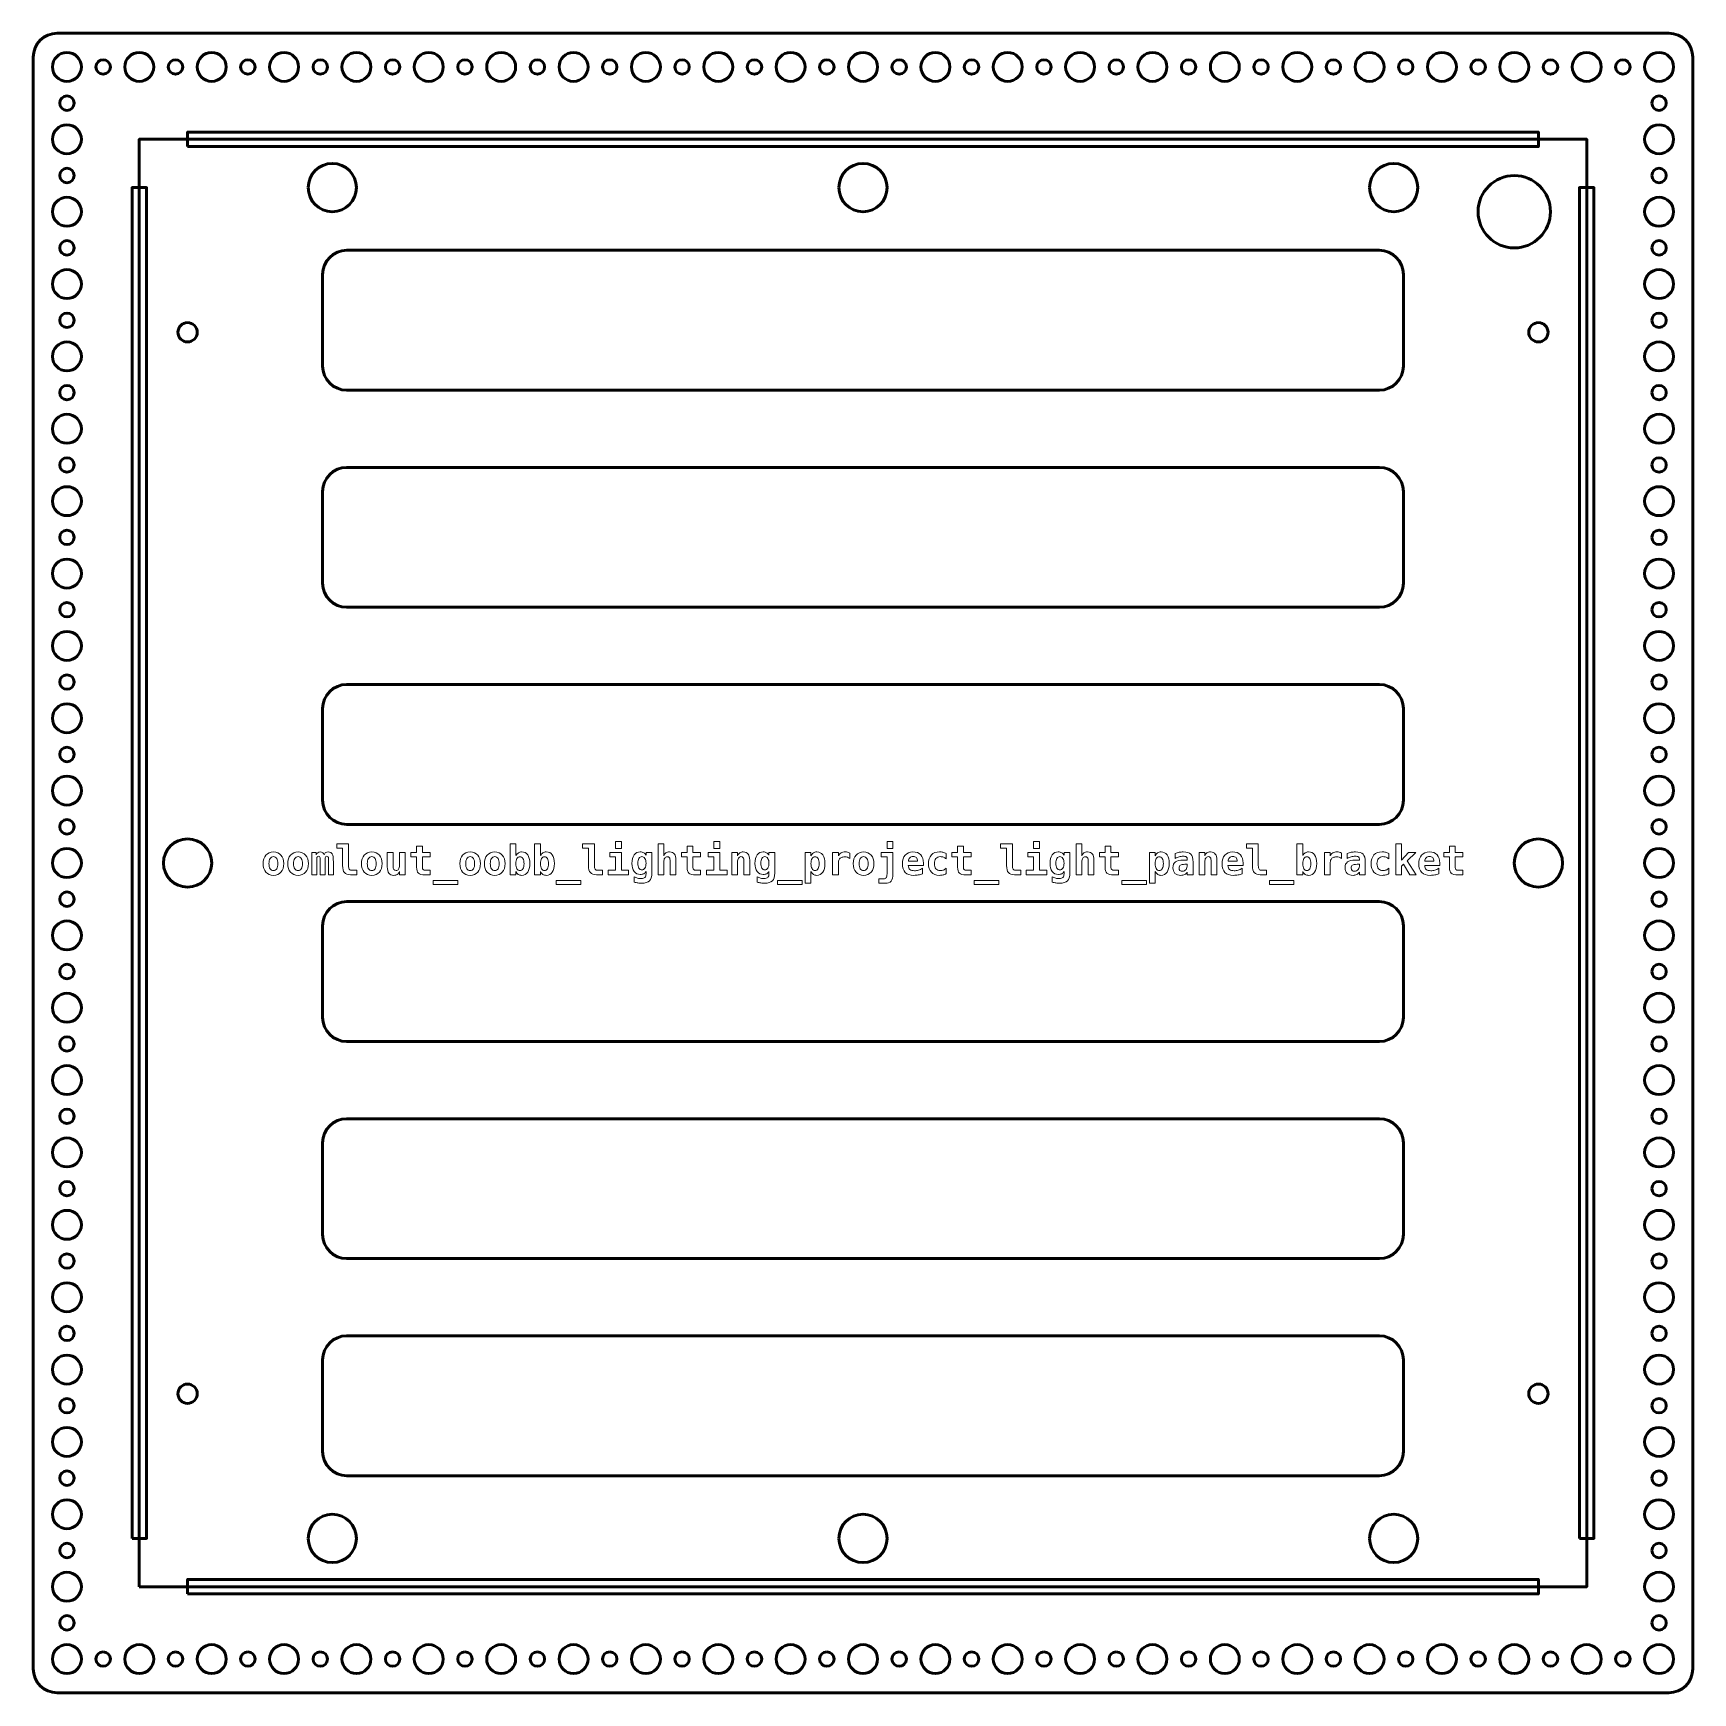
# Model space of a CAD drawing. Header units: centimetres. Extents: x -27.2 to 7.2, y -27.2 to 7.2.
import ezdxf

# ---------------------------------------------------------------- set-up
doc = ezdxf.new("R2010")
doc.units = ezdxf.units.CM
doc.header["$MEASUREMENT"] = 0
doc.layers.add('Layer 1', color=7, linetype='Continuous')

msp = doc.modelspace()

# ---------------------------------------------------------------- linework, layer by layer
at = {"layer": 'Layer 1', "color": 4, "lineweight": 53}
msp.add_lwpolyline([(-25, -25), (5, -25), (5, 5), (-25, 5), (-25, -25)], close=True, dxfattribs=at)
at = {"layer": 'Layer 1', "lineweight": 53}
for points in [[(-25.15, -24), (-24.85, -24), (-24.85, 4), (-25.15, 4), (-25.15, -24)], [(4.85, -24), (5.15, -24), (5.15, 4), (4.85, 4), (4.85, -24)]]:
    msp.add_lwpolyline(points, close=True, dxfattribs=at)
for centre, major_axis in [((-26.5, 6.5), (0, 0.3)), ((-25.75, 6.5), (0, 0.15)), ((-25, 6.5), (0, 0.3)), ((-24.25, 6.5), (0, 0.15)), ((-23.5, 6.5), (0, 0.3)), ((-22.75, 6.5), (0, 0.15)), ((-22, 6.5), (0, 0.3)), ((-21.25, 6.5), (0, 0.15)), ((-20.5, 6.5), (0, 0.3)), ((-19.75, 6.5), (0, 0.15)), ((-19, 6.5), (0, 0.3)), ((-18.25, 6.5), (0, 0.15)), ((-17.5, 6.5), (0, 0.3)), ((-16.75, 6.5), (0, 0.15)), ((-16, 6.5), (0, 0.3)), ((-15.25, 6.5), (0, 0.15)), ((-14.5, 6.5), (0, 0.3)), ((-13.75, 6.5), (0, 0.15)), ((-13, 6.5), (0, 0.3)), ((-12.25, 6.5), (0, 0.15)), ((-11.5, 6.5), (0, 0.3)), ((-10.75, 6.5), (0, 0.15)), ((-10, 6.5), (0, 0.3)), ((-9.25, 6.5), (0, 0.15)), ((-8.5, 6.5), (0, 0.3)), ((-7.75, 6.5), (0, 0.15)), ((-7, 6.5), (0, 0.3)), ((-6.25, 6.5), (0, 0.15)), ((-5.5, 6.5), (0, 0.3)), ((-4.75, 6.5), (0, 0.15)), ((-4, 6.5), (0, 0.3)), ((-3.25, 6.5), (0, 0.15)), ((-2.5, 6.5), (0, 0.3)), ((-1.75, 6.5), (0, 0.15)), ((-1, 6.5), (0, 0.3)), ((-0.25, 6.5), (0, 0.15)), ((0.5, 6.5), (0, 0.3)), ((1.25, 6.5), (0, 0.15)), ((2, 6.5), (0, 0.3)), ((2.75, 6.5), (0, 0.15)), ((3.5, 6.5), (0, 0.3)), ((4.25, 6.5), (0, 0.15)), ((5, 6.5), (0, 0.3)), ((5.75, 6.5), (0, 0.15)), ((6.5, 6.5), (0, 0.3)), ((-24, 1), (0, 0.2)), ((4, 1), (0, 0.2)), ((-23.99999, -10.00001), (0, 0.50001)), ((4.00001, -10.00001), (0, 0.50001)), ((-24, -21), (0, 0.2)), ((4, -21), (0, 0.2)), ((-26.5, -26.5), (0, 0.3)), ((-25.75, -26.5), (0, 0.15)), ((-25, -26.5), (0, 0.3)), ((-24.25, -26.5), (0, 0.15)), ((-23.5, -26.5), (0, 0.3)), ((-22.75, -26.5), (0, 0.15)), ((-22, -26.5), (0, 0.3)), ((-21.25, -26.5), (0, 0.15)), ((-20.5, -26.5), (0, 0.3)), ((-19.75, -26.5), (0, 0.15)), ((-19, -26.5), (0, 0.3)), ((-18.25, -26.5), (0, 0.15)), ((-17.5, -26.5), (0, 0.3)), ((-16.75, -26.5), (0, 0.15)), ((-16, -26.5), (0, 0.3)), ((-15.25, -26.5), (0, 0.15)), ((-14.5, -26.5), (0, 0.3)), ((-13.75, -26.5), (0, 0.15)), ((-13, -26.5), (0, 0.3)), ((-12.25, -26.5), (0, 0.15)), ((-11.5, -26.5), (0, 0.3)), ((-10.75, -26.5), (0, 0.15)), ((-10, -26.5), (0, 0.3)), ((-9.25, -26.5), (0, 0.15)), ((-8.5, -26.5), (0, 0.3)), ((-7.75, -26.5), (0, 0.15)), ((-7, -26.5), (0, 0.3)), ((-6.25, -26.5), (0, 0.15)), ((-5.5, -26.5), (0, 0.3)), ((-4.75, -26.5), (0, 0.15)), ((-4, -26.5), (0, 0.3)), ((-3.25, -26.5), (0, 0.15)), ((-2.5, -26.5), (0, 0.3)), ((-1.75, -26.5), (0, 0.15)), ((-1, -26.5), (0, 0.3)), ((-0.25, -26.5), (0, 0.15)), ((0.5, -26.5), (0, 0.3)), ((1.25, -26.5), (0, 0.15)), ((2, -26.5), (0, 0.3)), ((2.75, -26.5), (0, 0.15)), ((3.5, -26.5), (0, 0.3)), ((4.25, -26.5), (0, 0.15)), ((5, -26.5), (0, 0.3)), ((5.75, -26.5), (0, 0.15)), ((6.5, -26.5), (0, 0.3))]:
    msp.add_ellipse(centre, major_axis=major_axis, ratio=1, dxfattribs=at)
for points, knots in [([(-27.2, -26.7), (-27.2, -26.7), (-27.2, 6.7), (-27.2, 6.7), (-27.2, 6.7), (-27.2, 6.97614), (-26.97614, 7.2), (-26.7, 7.2), (-26.7, 7.2), (-26.7, 7.2), (6.7, 7.2), (6.7, 7.2), (6.7, 7.2), (6.97614, 7.2), (7.2, 6.97614), (7.2, 6.7), (7.2, 6.7), (7.2, 6.7), (7.2, -26.7), (7.2, -26.7), (7.2, -26.7), (7.2, -26.97614), (6.97614, -27.2), (6.7, -27.2), (6.7, -27.2), (6.7, -27.2), (-26.7, -27.2), (-26.7, -27.2), (-26.7, -27.2), (-26.97614, -27.2), (-27.2, -26.97614), (-27.2, -26.7)], [0, 0, 0, 0, 0.11111111, 0.11111111, 0.11111111, 0.11111111, 0.22222222, 0.22222222, 0.22222222, 0.22222222, 0.33333333, 0.33333333, 0.33333333, 0.33333333, 0.44444444, 0.44444444, 0.44444444, 0.44444444, 0.55555556, 0.55555556, 0.55555556, 0.55555556, 0.66666667, 0.66666667, 0.66666667, 0.66666667, 0.77777778, 0.77777778, 0.77777778, 0.77777778, 1, 1, 1, 1]), ([(-26.65, 5.75), (-26.65, 5.83284), (-26.58284, 5.9), (-26.5, 5.9), (-26.5, 5.9), (-26.41716, 5.9), (-26.35, 5.83284), (-26.35, 5.75), (-26.35, 5.75), (-26.35, 5.66716), (-26.41716, 5.6), (-26.5, 5.6), (-26.5, 5.6), (-26.58284, 5.6), (-26.65, 5.66716), (-26.65, 5.75)], [0, 0, 0, 0, 0.2, 0.2, 0.2, 0.2, 0.4, 0.4, 0.4, 0.4, 0.6, 0.6, 0.6, 0.6, 1, 1, 1, 1]), ([(6.35, 5.75), (6.35, 5.83284), (6.41716, 5.9), (6.5, 5.9), (6.5, 5.9), (6.58284, 5.9), (6.65, 5.83284), (6.65, 5.75), (6.65, 5.75), (6.65, 5.66716), (6.58284, 5.6), (6.5, 5.6), (6.5, 5.6), (6.41716, 5.6), (6.35, 5.66716), (6.35, 5.75)], [0, 0, 0, 0, 0.2, 0.2, 0.2, 0.2, 0.4, 0.4, 0.4, 0.4, 0.6, 0.6, 0.6, 0.6, 1, 1, 1, 1]), ([(-26.8, 5), (-26.8, 5.16569), (-26.66569, 5.3), (-26.5, 5.3), (-26.5, 5.3), (-26.33431, 5.3), (-26.2, 5.16569), (-26.2, 5), (-26.2, 5), (-26.2, 4.83431), (-26.33431, 4.7), (-26.5, 4.7), (-26.5, 4.7), (-26.66569, 4.7), (-26.8, 4.83431), (-26.8, 5)], [0, 0, 0, 0, 0.2, 0.2, 0.2, 0.2, 0.4, 0.4, 0.4, 0.4, 0.6, 0.6, 0.6, 0.6, 1, 1, 1, 1]), ([(6.2, 5), (6.2, 5.16569), (6.33431, 5.3), (6.5, 5.3), (6.5, 5.3), (6.66569, 5.3), (6.8, 5.16569), (6.8, 5), (6.8, 5), (6.8, 4.83431), (6.66569, 4.7), (6.5, 4.7), (6.5, 4.7), (6.33431, 4.7), (6.2, 4.83431), (6.2, 5)], [0, 0, 0, 0, 0.2, 0.2, 0.2, 0.2, 0.4, 0.4, 0.4, 0.4, 0.6, 0.6, 0.6, 0.6, 1, 1, 1, 1]), ([(-24, 4.85), (-24, 4.85), (-24, 5.15), (-24, 5.15), (-24, 5.15), (-24, 5.15), (4, 5.15), (4, 5.15), (4, 5.15), (4, 5.15), (4, 4.85), (4, 4.85), (4, 4.85), (4, 4.85), (-24, 4.85), (-24, 4.85)], [0, 0, 0, 0, 0.2, 0.2, 0.2, 0.2, 0.4, 0.4, 0.4, 0.4, 0.6, 0.6, 0.6, 0.6, 1, 1, 1, 1]), ([(-21.5, 4), (-21.5, 4.27615), (-21.27615, 4.5), (-21, 4.5), (-21, 4.5), (-20.72385, 4.5), (-20.5, 4.27615), (-20.5, 4), (-20.5, 4), (-20.5, 3.72385), (-20.72385, 3.5), (-21, 3.5), (-21, 3.5), (-21.27615, 3.5), (-21.5, 3.72385), (-21.5, 4)], [0, 0, 0, 0, 0.2, 0.2, 0.2, 0.2, 0.4, 0.4, 0.4, 0.4, 0.6, 0.6, 0.6, 0.6, 1, 1, 1, 1]), ([(-10.5, 4), (-10.5, 4.27615), (-10.27615, 4.5), (-10, 4.5), (-10, 4.5), (-9.72385, 4.5), (-9.5, 4.27615), (-9.5, 4), (-9.5, 4), (-9.5, 3.72385), (-9.72385, 3.5), (-10, 3.5), (-10, 3.5), (-10.27615, 3.5), (-10.5, 3.72385), (-10.5, 4)], [0, 0, 0, 0, 0.2, 0.2, 0.2, 0.2, 0.4, 0.4, 0.4, 0.4, 0.6, 0.6, 0.6, 0.6, 1, 1, 1, 1]), ([(0.5, 4), (0.5, 4.27615), (0.72385, 4.5), (1, 4.5), (1, 4.5), (1.27615, 4.5), (1.5, 4.27615), (1.5, 4), (1.5, 4), (1.5, 3.72385), (1.27615, 3.5), (1, 3.5), (1, 3.5), (0.72385, 3.5), (0.5, 3.72385), (0.5, 4)], [0, 0, 0, 0, 0.2, 0.2, 0.2, 0.2, 0.4, 0.4, 0.4, 0.4, 0.6, 0.6, 0.6, 0.6, 1, 1, 1, 1]), ([(0.5, 4), (0.5, 4.27615), (0.72385, 4.5), (1, 4.5), (1, 4.5), (1.27615, 4.5), (1.5, 4.27615), (1.5, 4), (1.5, 4), (1.5, 3.72385), (1.27615, 3.5), (1, 3.5), (1, 3.5), (0.72385, 3.5), (0.5, 3.72385), (0.5, 4)], [0, 0, 0, 0, 0.2, 0.2, 0.2, 0.2, 0.4, 0.4, 0.4, 0.4, 0.6, 0.6, 0.6, 0.6, 1, 1, 1, 1]), ([(-26.65, 4.25), (-26.65, 4.33284), (-26.58284, 4.4), (-26.5, 4.4), (-26.5, 4.4), (-26.41716, 4.4), (-26.35, 4.33284), (-26.35, 4.25), (-26.35, 4.25), (-26.35, 4.16716), (-26.41716, 4.1), (-26.5, 4.1), (-26.5, 4.1), (-26.58284, 4.1), (-26.65, 4.16716), (-26.65, 4.25)], [0, 0, 0, 0, 0.2, 0.2, 0.2, 0.2, 0.4, 0.4, 0.4, 0.4, 0.6, 0.6, 0.6, 0.6, 1, 1, 1, 1]), ([(2.75, 3.5), (2.75, 3.91422), (3.08578, 4.25), (3.5, 4.25), (3.5, 4.25), (3.91422, 4.25), (4.25, 3.91422), (4.25, 3.5), (4.25, 3.5), (4.25, 3.08578), (3.91422, 2.75), (3.5, 2.75), (3.5, 2.75), (3.08578, 2.75), (2.75, 3.08578), (2.75, 3.5)], [0, 0, 0, 0, 0.2, 0.2, 0.2, 0.2, 0.4, 0.4, 0.4, 0.4, 0.6, 0.6, 0.6, 0.6, 1, 1, 1, 1]), ([(6.35, 4.25), (6.35, 4.33284), (6.41716, 4.4), (6.5, 4.4), (6.5, 4.4), (6.58284, 4.4), (6.65, 4.33284), (6.65, 4.25), (6.65, 4.25), (6.65, 4.16716), (6.58284, 4.1), (6.5, 4.1), (6.5, 4.1), (6.41716, 4.1), (6.35, 4.16716), (6.35, 4.25)], [0, 0, 0, 0, 0.2, 0.2, 0.2, 0.2, 0.4, 0.4, 0.4, 0.4, 0.6, 0.6, 0.6, 0.6, 1, 1, 1, 1]), ([(-26.8, 3.5), (-26.8, 3.66569), (-26.66569, 3.8), (-26.5, 3.8), (-26.5, 3.8), (-26.33431, 3.8), (-26.2, 3.66569), (-26.2, 3.5), (-26.2, 3.5), (-26.2, 3.33431), (-26.33431, 3.2), (-26.5, 3.2), (-26.5, 3.2), (-26.66569, 3.2), (-26.8, 3.33431), (-26.8, 3.5)], [0, 0, 0, 0, 0.2, 0.2, 0.2, 0.2, 0.4, 0.4, 0.4, 0.4, 0.6, 0.6, 0.6, 0.6, 1, 1, 1, 1]), ([(6.2, 3.5), (6.2, 3.66569), (6.33431, 3.8), (6.5, 3.8), (6.5, 3.8), (6.66569, 3.8), (6.8, 3.66569), (6.8, 3.5), (6.8, 3.5), (6.8, 3.33431), (6.66569, 3.2), (6.5, 3.2), (6.5, 3.2), (6.33431, 3.2), (6.2, 3.33431), (6.2, 3.5)], [0, 0, 0, 0, 0.2, 0.2, 0.2, 0.2, 0.4, 0.4, 0.4, 0.4, 0.6, 0.6, 0.6, 0.6, 1, 1, 1, 1]), ([(-26.65, 2.75), (-26.65, 2.83284), (-26.58284, 2.9), (-26.5, 2.9), (-26.5, 2.9), (-26.41716, 2.9), (-26.35, 2.83284), (-26.35, 2.75), (-26.35, 2.75), (-26.35, 2.66716), (-26.41716, 2.6), (-26.5, 2.6), (-26.5, 2.6), (-26.58284, 2.6), (-26.65, 2.66716), (-26.65, 2.75)], [0, 0, 0, 0, 0.2, 0.2, 0.2, 0.2, 0.4, 0.4, 0.4, 0.4, 0.6, 0.6, 0.6, 0.6, 1, 1, 1, 1]), ([(6.35, 2.75), (6.35, 2.83284), (6.41716, 2.9), (6.5, 2.9), (6.5, 2.9), (6.58284, 2.9), (6.65, 2.83284), (6.65, 2.75), (6.65, 2.75), (6.65, 2.66716), (6.58284, 2.6), (6.5, 2.6), (6.5, 2.6), (6.41716, 2.6), (6.35, 2.66716), (6.35, 2.75)], [0, 0, 0, 0, 0.2, 0.2, 0.2, 0.2, 0.4, 0.4, 0.4, 0.4, 0.6, 0.6, 0.6, 0.6, 1, 1, 1, 1]), ([(-21.2, 0.3), (-21.2, 0.3), (-21.2, 2.2), (-21.2, 2.2), (-21.2, 2.2), (-21.2, 2.47614), (-20.97614, 2.7), (-20.7, 2.7), (-20.7, 2.7), (-20.7, 2.7), (0.7, 2.7), (0.7, 2.7), (0.7, 2.7), (0.97614, 2.7), (1.2, 2.47614), (1.2, 2.2), (1.2, 2.2), (1.2, 2.2), (1.2, 0.3), (1.2, 0.3), (1.2, 0.3), (1.2, 0.02386), (0.97614, -0.2), (0.7, -0.2), (0.7, -0.2), (0.7, -0.2), (-20.7, -0.2), (-20.7, -0.2), (-20.7, -0.2), (-20.97614, -0.2), (-21.2, 0.02386), (-21.2, 0.3)], [0, 0, 0, 0, 0.11111111, 0.11111111, 0.11111111, 0.11111111, 0.22222222, 0.22222222, 0.22222222, 0.22222222, 0.33333333, 0.33333333, 0.33333333, 0.33333333, 0.44444444, 0.44444444, 0.44444444, 0.44444444, 0.55555556, 0.55555556, 0.55555556, 0.55555556, 0.66666667, 0.66666667, 0.66666667, 0.66666667, 0.77777778, 0.77777778, 0.77777778, 0.77777778, 1, 1, 1, 1]), ([(-26.8, 2), (-26.8, 2.16569), (-26.66569, 2.3), (-26.5, 2.3), (-26.5, 2.3), (-26.33431, 2.3), (-26.2, 2.16569), (-26.2, 2), (-26.2, 2), (-26.2, 1.83431), (-26.33431, 1.7), (-26.5, 1.7), (-26.5, 1.7), (-26.66569, 1.7), (-26.8, 1.83431), (-26.8, 2)], [0, 0, 0, 0, 0.2, 0.2, 0.2, 0.2, 0.4, 0.4, 0.4, 0.4, 0.6, 0.6, 0.6, 0.6, 1, 1, 1, 1]), ([(6.2, 2), (6.2, 2.16569), (6.33431, 2.3), (6.5, 2.3), (6.5, 2.3), (6.66569, 2.3), (6.8, 2.16569), (6.8, 2), (6.8, 2), (6.8, 1.83431), (6.66569, 1.7), (6.5, 1.7), (6.5, 1.7), (6.33431, 1.7), (6.2, 1.83431), (6.2, 2)], [0, 0, 0, 0, 0.2, 0.2, 0.2, 0.2, 0.4, 0.4, 0.4, 0.4, 0.6, 0.6, 0.6, 0.6, 1, 1, 1, 1]), ([(-26.65, 1.25), (-26.65, 1.33284), (-26.58284, 1.4), (-26.5, 1.4), (-26.5, 1.4), (-26.41716, 1.4), (-26.35, 1.33284), (-26.35, 1.25), (-26.35, 1.25), (-26.35, 1.16716), (-26.41716, 1.1), (-26.5, 1.1), (-26.5, 1.1), (-26.58284, 1.1), (-26.65, 1.16716), (-26.65, 1.25)], [0, 0, 0, 0, 0.2, 0.2, 0.2, 0.2, 0.4, 0.4, 0.4, 0.4, 0.6, 0.6, 0.6, 0.6, 1, 1, 1, 1]), ([(6.35, 1.25), (6.35, 1.33284), (6.41716, 1.4), (6.5, 1.4), (6.5, 1.4), (6.58284, 1.4), (6.65, 1.33284), (6.65, 1.25), (6.65, 1.25), (6.65, 1.16716), (6.58284, 1.1), (6.5, 1.1), (6.5, 1.1), (6.41716, 1.1), (6.35, 1.16716), (6.35, 1.25)], [0, 0, 0, 0, 0.2, 0.2, 0.2, 0.2, 0.4, 0.4, 0.4, 0.4, 0.6, 0.6, 0.6, 0.6, 1, 1, 1, 1]), ([(-26.8, 0.5), (-26.8, 0.66569), (-26.66569, 0.8), (-26.5, 0.8), (-26.5, 0.8), (-26.33431, 0.8), (-26.2, 0.66569), (-26.2, 0.5), (-26.2, 0.5), (-26.2, 0.33431), (-26.33431, 0.2), (-26.5, 0.2), (-26.5, 0.2), (-26.66569, 0.2), (-26.8, 0.33431), (-26.8, 0.5)], [0, 0, 0, 0, 0.2, 0.2, 0.2, 0.2, 0.4, 0.4, 0.4, 0.4, 0.6, 0.6, 0.6, 0.6, 1, 1, 1, 1]), ([(6.2, 0.5), (6.2, 0.66569), (6.33431, 0.8), (6.5, 0.8), (6.5, 0.8), (6.66569, 0.8), (6.8, 0.66569), (6.8, 0.5), (6.8, 0.5), (6.8, 0.33431), (6.66569, 0.2), (6.5, 0.2), (6.5, 0.2), (6.33431, 0.2), (6.2, 0.33431), (6.2, 0.5)], [0, 0, 0, 0, 0.2, 0.2, 0.2, 0.2, 0.4, 0.4, 0.4, 0.4, 0.6, 0.6, 0.6, 0.6, 1, 1, 1, 1]), ([(-26.65, -0.25), (-26.65, -0.16716), (-26.58284, -0.1), (-26.5, -0.1), (-26.5, -0.1), (-26.41716, -0.1), (-26.35, -0.16716), (-26.35, -0.25), (-26.35, -0.25), (-26.35, -0.33284), (-26.41716, -0.4), (-26.5, -0.4), (-26.5, -0.4), (-26.58284, -0.4), (-26.65, -0.33284), (-26.65, -0.25)], [0, 0, 0, 0, 0.2, 0.2, 0.2, 0.2, 0.4, 0.4, 0.4, 0.4, 0.6, 0.6, 0.6, 0.6, 1, 1, 1, 1]), ([(6.35, -0.25), (6.35, -0.16716), (6.41716, -0.1), (6.5, -0.1), (6.5, -0.1), (6.58284, -0.1), (6.65, -0.16716), (6.65, -0.25), (6.65, -0.25), (6.65, -0.33284), (6.58284, -0.4), (6.5, -0.4), (6.5, -0.4), (6.41716, -0.4), (6.35, -0.33284), (6.35, -0.25)], [0, 0, 0, 0, 0.2, 0.2, 0.2, 0.2, 0.4, 0.4, 0.4, 0.4, 0.6, 0.6, 0.6, 0.6, 1, 1, 1, 1]), ([(-26.8, -1), (-26.8, -0.83431), (-26.66569, -0.7), (-26.5, -0.7), (-26.5, -0.7), (-26.33431, -0.7), (-26.2, -0.83431), (-26.2, -1), (-26.2, -1), (-26.2, -1.16569), (-26.33431, -1.3), (-26.5, -1.3), (-26.5, -1.3), (-26.66569, -1.3), (-26.8, -1.16569), (-26.8, -1)], [0, 0, 0, 0, 0.2, 0.2, 0.2, 0.2, 0.4, 0.4, 0.4, 0.4, 0.6, 0.6, 0.6, 0.6, 1, 1, 1, 1]), ([(6.2, -1), (6.2, -0.83431), (6.33431, -0.7), (6.5, -0.7), (6.5, -0.7), (6.66569, -0.7), (6.8, -0.83431), (6.8, -1), (6.8, -1), (6.8, -1.16569), (6.66569, -1.3), (6.5, -1.3), (6.5, -1.3), (6.33431, -1.3), (6.2, -1.16569), (6.2, -1)], [0, 0, 0, 0, 0.2, 0.2, 0.2, 0.2, 0.4, 0.4, 0.4, 0.4, 0.6, 0.6, 0.6, 0.6, 1, 1, 1, 1]), ([(-26.65, -1.75), (-26.65, -1.66716), (-26.58284, -1.6), (-26.5, -1.6), (-26.5, -1.6), (-26.41716, -1.6), (-26.35, -1.66716), (-26.35, -1.75), (-26.35, -1.75), (-26.35, -1.83284), (-26.41716, -1.9), (-26.5, -1.9), (-26.5, -1.9), (-26.58284, -1.9), (-26.65, -1.83284), (-26.65, -1.75)], [0, 0, 0, 0, 0.2, 0.2, 0.2, 0.2, 0.4, 0.4, 0.4, 0.4, 0.6, 0.6, 0.6, 0.6, 1, 1, 1, 1]), ([(6.35, -1.75), (6.35, -1.66716), (6.41716, -1.6), (6.5, -1.6), (6.5, -1.6), (6.58284, -1.6), (6.65, -1.66716), (6.65, -1.75), (6.65, -1.75), (6.65, -1.83284), (6.58284, -1.9), (6.5, -1.9), (6.5, -1.9), (6.41716, -1.9), (6.35, -1.83284), (6.35, -1.75)], [0, 0, 0, 0, 0.2, 0.2, 0.2, 0.2, 0.4, 0.4, 0.4, 0.4, 0.6, 0.6, 0.6, 0.6, 1, 1, 1, 1]), ([(-21.2, -4.2), (-21.2, -4.2), (-21.2, -2.3), (-21.2, -2.3), (-21.2, -2.3), (-21.2, -2.02386), (-20.97614, -1.8), (-20.7, -1.8), (-20.7, -1.8), (-20.7, -1.8), (0.7, -1.8), (0.7, -1.8), (0.7, -1.8), (0.97614, -1.8), (1.2, -2.02386), (1.2, -2.3), (1.2, -2.3), (1.2, -2.3), (1.2, -4.2), (1.2, -4.2), (1.2, -4.2), (1.2, -4.47614), (0.97614, -4.7), (0.7, -4.7), (0.7, -4.7), (0.7, -4.7), (-20.7, -4.7), (-20.7, -4.7), (-20.7, -4.7), (-20.97614, -4.7), (-21.2, -4.47614), (-21.2, -4.2)], [0, 0, 0, 0, 0.11111111, 0.11111111, 0.11111111, 0.11111111, 0.22222222, 0.22222222, 0.22222222, 0.22222222, 0.33333333, 0.33333333, 0.33333333, 0.33333333, 0.44444444, 0.44444444, 0.44444444, 0.44444444, 0.55555556, 0.55555556, 0.55555556, 0.55555556, 0.66666667, 0.66666667, 0.66666667, 0.66666667, 0.77777778, 0.77777778, 0.77777778, 0.77777778, 1, 1, 1, 1]), ([(-26.8, -2.5), (-26.8, -2.33431), (-26.66569, -2.2), (-26.5, -2.2), (-26.5, -2.2), (-26.33431, -2.2), (-26.2, -2.33431), (-26.2, -2.5), (-26.2, -2.5), (-26.2, -2.66569), (-26.33431, -2.8), (-26.5, -2.8), (-26.5, -2.8), (-26.66569, -2.8), (-26.8, -2.66569), (-26.8, -2.5)], [0, 0, 0, 0, 0.2, 0.2, 0.2, 0.2, 0.4, 0.4, 0.4, 0.4, 0.6, 0.6, 0.6, 0.6, 1, 1, 1, 1]), ([(6.2, -2.5), (6.2, -2.33431), (6.33431, -2.2), (6.5, -2.2), (6.5, -2.2), (6.66569, -2.2), (6.8, -2.33431), (6.8, -2.5), (6.8, -2.5), (6.8, -2.66569), (6.66569, -2.8), (6.5, -2.8), (6.5, -2.8), (6.33431, -2.8), (6.2, -2.66569), (6.2, -2.5)], [0, 0, 0, 0, 0.2, 0.2, 0.2, 0.2, 0.4, 0.4, 0.4, 0.4, 0.6, 0.6, 0.6, 0.6, 1, 1, 1, 1]), ([(-26.65, -3.25), (-26.65, -3.16716), (-26.58284, -3.1), (-26.5, -3.1), (-26.5, -3.1), (-26.41716, -3.1), (-26.35, -3.16716), (-26.35, -3.25), (-26.35, -3.25), (-26.35, -3.33284), (-26.41716, -3.4), (-26.5, -3.4), (-26.5, -3.4), (-26.58284, -3.4), (-26.65, -3.33284), (-26.65, -3.25)], [0, 0, 0, 0, 0.2, 0.2, 0.2, 0.2, 0.4, 0.4, 0.4, 0.4, 0.6, 0.6, 0.6, 0.6, 1, 1, 1, 1]), ([(6.35, -3.25), (6.35, -3.16716), (6.41716, -3.1), (6.5, -3.1), (6.5, -3.1), (6.58284, -3.1), (6.65, -3.16716), (6.65, -3.25), (6.65, -3.25), (6.65, -3.33284), (6.58284, -3.4), (6.5, -3.4), (6.5, -3.4), (6.41716, -3.4), (6.35, -3.33284), (6.35, -3.25)], [0, 0, 0, 0, 0.2, 0.2, 0.2, 0.2, 0.4, 0.4, 0.4, 0.4, 0.6, 0.6, 0.6, 0.6, 1, 1, 1, 1]), ([(-26.8, -4), (-26.8, -3.83431), (-26.66569, -3.7), (-26.5, -3.7), (-26.5, -3.7), (-26.33431, -3.7), (-26.2, -3.83431), (-26.2, -4), (-26.2, -4), (-26.2, -4.16569), (-26.33431, -4.3), (-26.5, -4.3), (-26.5, -4.3), (-26.66569, -4.3), (-26.8, -4.16569), (-26.8, -4)], [0, 0, 0, 0, 0.2, 0.2, 0.2, 0.2, 0.4, 0.4, 0.4, 0.4, 0.6, 0.6, 0.6, 0.6, 1, 1, 1, 1]), ([(6.2, -4), (6.2, -3.83431), (6.33431, -3.7), (6.5, -3.7), (6.5, -3.7), (6.66569, -3.7), (6.8, -3.83431), (6.8, -4), (6.8, -4), (6.8, -4.16569), (6.66569, -4.3), (6.5, -4.3), (6.5, -4.3), (6.33431, -4.3), (6.2, -4.16569), (6.2, -4)], [0, 0, 0, 0, 0.2, 0.2, 0.2, 0.2, 0.4, 0.4, 0.4, 0.4, 0.6, 0.6, 0.6, 0.6, 1, 1, 1, 1]), ([(-26.65, -4.75), (-26.65, -4.66716), (-26.58284, -4.6), (-26.5, -4.6), (-26.5, -4.6), (-26.41716, -4.6), (-26.35, -4.66716), (-26.35, -4.75), (-26.35, -4.75), (-26.35, -4.83284), (-26.41716, -4.9), (-26.5, -4.9), (-26.5, -4.9), (-26.58284, -4.9), (-26.65, -4.83284), (-26.65, -4.75)], [0, 0, 0, 0, 0.2, 0.2, 0.2, 0.2, 0.4, 0.4, 0.4, 0.4, 0.6, 0.6, 0.6, 0.6, 1, 1, 1, 1]), ([(6.35, -4.75), (6.35, -4.66716), (6.41716, -4.6), (6.5, -4.6), (6.5, -4.6), (6.58284, -4.6), (6.65, -4.66716), (6.65, -4.75), (6.65, -4.75), (6.65, -4.83284), (6.58284, -4.9), (6.5, -4.9), (6.5, -4.9), (6.41716, -4.9), (6.35, -4.83284), (6.35, -4.75)], [0, 0, 0, 0, 0.2, 0.2, 0.2, 0.2, 0.4, 0.4, 0.4, 0.4, 0.6, 0.6, 0.6, 0.6, 1, 1, 1, 1]), ([(-26.8, -5.5), (-26.8, -5.33431), (-26.66569, -5.2), (-26.5, -5.2), (-26.5, -5.2), (-26.33431, -5.2), (-26.2, -5.33431), (-26.2, -5.5), (-26.2, -5.5), (-26.2, -5.66569), (-26.33431, -5.8), (-26.5, -5.8), (-26.5, -5.8), (-26.66569, -5.8), (-26.8, -5.66569), (-26.8, -5.5)], [0, 0, 0, 0, 0.2, 0.2, 0.2, 0.2, 0.4, 0.4, 0.4, 0.4, 0.6, 0.6, 0.6, 0.6, 1, 1, 1, 1]), ([(6.2, -5.5), (6.2, -5.33431), (6.33431, -5.2), (6.5, -5.2), (6.5, -5.2), (6.66569, -5.2), (6.8, -5.33431), (6.8, -5.5), (6.8, -5.5), (6.8, -5.66569), (6.66569, -5.8), (6.5, -5.8), (6.5, -5.8), (6.33431, -5.8), (6.2, -5.66569), (6.2, -5.5)], [0, 0, 0, 0, 0.2, 0.2, 0.2, 0.2, 0.4, 0.4, 0.4, 0.4, 0.6, 0.6, 0.6, 0.6, 1, 1, 1, 1]), ([(-26.65, -6.25), (-26.65, -6.16716), (-26.58284, -6.1), (-26.5, -6.1), (-26.5, -6.1), (-26.41716, -6.1), (-26.35, -6.16716), (-26.35, -6.25), (-26.35, -6.25), (-26.35, -6.33284), (-26.41716, -6.4), (-26.5, -6.4), (-26.5, -6.4), (-26.58284, -6.4), (-26.65, -6.33284), (-26.65, -6.25)], [0, 0, 0, 0, 0.2, 0.2, 0.2, 0.2, 0.4, 0.4, 0.4, 0.4, 0.6, 0.6, 0.6, 0.6, 1, 1, 1, 1]), ([(6.35, -6.25), (6.35, -6.16716), (6.41716, -6.1), (6.5, -6.1), (6.5, -6.1), (6.58284, -6.1), (6.65, -6.16716), (6.65, -6.25), (6.65, -6.25), (6.65, -6.33284), (6.58284, -6.4), (6.5, -6.4), (6.5, -6.4), (6.41716, -6.4), (6.35, -6.33284), (6.35, -6.25)], [0, 0, 0, 0, 0.2, 0.2, 0.2, 0.2, 0.4, 0.4, 0.4, 0.4, 0.6, 0.6, 0.6, 0.6, 1, 1, 1, 1]), ([(-21.2, -8.7), (-21.2, -8.7), (-21.2, -6.8), (-21.2, -6.8), (-21.2, -6.8), (-21.2, -6.52386), (-20.97614, -6.3), (-20.7, -6.3), (-20.7, -6.3), (-20.7, -6.3), (0.7, -6.3), (0.7, -6.3), (0.7, -6.3), (0.97614, -6.3), (1.2, -6.52386), (1.2, -6.8), (1.2, -6.8), (1.2, -6.8), (1.2, -8.7), (1.2, -8.7), (1.2, -8.7), (1.2, -8.97614), (0.97614, -9.2), (0.7, -9.2), (0.7, -9.2), (0.7, -9.2), (-20.7, -9.2), (-20.7, -9.2), (-20.7, -9.2), (-20.97614, -9.2), (-21.2, -8.97614), (-21.2, -8.7)], [0, 0, 0, 0, 0.11111111, 0.11111111, 0.11111111, 0.11111111, 0.22222222, 0.22222222, 0.22222222, 0.22222222, 0.33333333, 0.33333333, 0.33333333, 0.33333333, 0.44444444, 0.44444444, 0.44444444, 0.44444444, 0.55555556, 0.55555556, 0.55555556, 0.55555556, 0.66666667, 0.66666667, 0.66666667, 0.66666667, 0.77777778, 0.77777778, 0.77777778, 0.77777778, 1, 1, 1, 1]), ([(-26.8, -7), (-26.8, -6.83431), (-26.66569, -6.7), (-26.5, -6.7), (-26.5, -6.7), (-26.33431, -6.7), (-26.2, -6.83431), (-26.2, -7), (-26.2, -7), (-26.2, -7.16569), (-26.33431, -7.3), (-26.5, -7.3), (-26.5, -7.3), (-26.66569, -7.3), (-26.8, -7.16569), (-26.8, -7)], [0, 0, 0, 0, 0.2, 0.2, 0.2, 0.2, 0.4, 0.4, 0.4, 0.4, 0.6, 0.6, 0.6, 0.6, 1, 1, 1, 1]), ([(6.2, -7), (6.2, -6.83431), (6.33431, -6.7), (6.5, -6.7), (6.5, -6.7), (6.66569, -6.7), (6.8, -6.83431), (6.8, -7), (6.8, -7), (6.8, -7.16569), (6.66569, -7.3), (6.5, -7.3), (6.5, -7.3), (6.33431, -7.3), (6.2, -7.16569), (6.2, -7)], [0, 0, 0, 0, 0.2, 0.2, 0.2, 0.2, 0.4, 0.4, 0.4, 0.4, 0.6, 0.6, 0.6, 0.6, 1, 1, 1, 1]), ([(-26.65, -7.75), (-26.65, -7.66716), (-26.58284, -7.6), (-26.5, -7.6), (-26.5, -7.6), (-26.41716, -7.6), (-26.35, -7.66716), (-26.35, -7.75), (-26.35, -7.75), (-26.35, -7.83284), (-26.41716, -7.9), (-26.5, -7.9), (-26.5, -7.9), (-26.58284, -7.9), (-26.65, -7.83284), (-26.65, -7.75)], [0, 0, 0, 0, 0.2, 0.2, 0.2, 0.2, 0.4, 0.4, 0.4, 0.4, 0.6, 0.6, 0.6, 0.6, 1, 1, 1, 1]), ([(6.35, -7.75), (6.35, -7.66716), (6.41716, -7.6), (6.5, -7.6), (6.5, -7.6), (6.58284, -7.6), (6.65, -7.66716), (6.65, -7.75), (6.65, -7.75), (6.65, -7.83284), (6.58284, -7.9), (6.5, -7.9), (6.5, -7.9), (6.41716, -7.9), (6.35, -7.83284), (6.35, -7.75)], [0, 0, 0, 0, 0.2, 0.2, 0.2, 0.2, 0.4, 0.4, 0.4, 0.4, 0.6, 0.6, 0.6, 0.6, 1, 1, 1, 1]), ([(-26.8, -8.5), (-26.8, -8.33431), (-26.66569, -8.2), (-26.5, -8.2), (-26.5, -8.2), (-26.33431, -8.2), (-26.2, -8.33431), (-26.2, -8.5), (-26.2, -8.5), (-26.2, -8.66569), (-26.33431, -8.8), (-26.5, -8.8), (-26.5, -8.8), (-26.66569, -8.8), (-26.8, -8.66569), (-26.8, -8.5)], [0, 0, 0, 0, 0.2, 0.2, 0.2, 0.2, 0.4, 0.4, 0.4, 0.4, 0.6, 0.6, 0.6, 0.6, 1, 1, 1, 1]), ([(6.2, -8.5), (6.2, -8.33431), (6.33431, -8.2), (6.5, -8.2), (6.5, -8.2), (6.66569, -8.2), (6.8, -8.33431), (6.8, -8.5), (6.8, -8.5), (6.8, -8.66569), (6.66569, -8.8), (6.5, -8.8), (6.5, -8.8), (6.33431, -8.8), (6.2, -8.66569), (6.2, -8.5)], [0, 0, 0, 0, 0.2, 0.2, 0.2, 0.2, 0.4, 0.4, 0.4, 0.4, 0.6, 0.6, 0.6, 0.6, 1, 1, 1, 1]), ([(-26.65, -9.25), (-26.65, -9.16716), (-26.58284, -9.1), (-26.5, -9.1), (-26.5, -9.1), (-26.41716, -9.1), (-26.35, -9.16716), (-26.35, -9.25), (-26.35, -9.25), (-26.35, -9.33284), (-26.41716, -9.4), (-26.5, -9.4), (-26.5, -9.4), (-26.58284, -9.4), (-26.65, -9.33284), (-26.65, -9.25)], [0, 0, 0, 0, 0.2, 0.2, 0.2, 0.2, 0.4, 0.4, 0.4, 0.4, 0.6, 0.6, 0.6, 0.6, 1, 1, 1, 1]), ([(6.35, -9.25), (6.35, -9.16716), (6.41716, -9.1), (6.5, -9.1), (6.5, -9.1), (6.58284, -9.1), (6.65, -9.16716), (6.65, -9.25), (6.65, -9.25), (6.65, -9.33284), (6.58284, -9.4), (6.5, -9.4), (6.5, -9.4), (6.41716, -9.4), (6.35, -9.33284), (6.35, -9.25)], [0, 0, 0, 0, 0.2, 0.2, 0.2, 0.2, 0.4, 0.4, 0.4, 0.4, 0.6, 0.6, 0.6, 0.6, 1, 1, 1, 1]), ([(-26.8, -10), (-26.8, -9.83431), (-26.66569, -9.7), (-26.5, -9.7), (-26.5, -9.7), (-26.33431, -9.7), (-26.2, -9.83431), (-26.2, -10), (-26.2, -10), (-26.2, -10.16569), (-26.33431, -10.3), (-26.5, -10.3), (-26.5, -10.3), (-26.66569, -10.3), (-26.8, -10.16569), (-26.8, -10)], [0, 0, 0, 0, 0.2, 0.2, 0.2, 0.2, 0.4, 0.4, 0.4, 0.4, 0.6, 0.6, 0.6, 0.6, 1, 1, 1, 1]), ([(6.2, -10), (6.2, -9.83431), (6.33431, -9.7), (6.5, -9.7), (6.5, -9.7), (6.66569, -9.7), (6.8, -9.83431), (6.8, -10), (6.8, -10), (6.8, -10.16569), (6.66569, -10.3), (6.5, -10.3), (6.5, -10.3), (6.33431, -10.3), (6.2, -10.16569), (6.2, -10)], [0, 0, 0, 0, 0.2, 0.2, 0.2, 0.2, 0.4, 0.4, 0.4, 0.4, 0.6, 0.6, 0.6, 0.6, 1, 1, 1, 1]), ([(-26.65, -10.75), (-26.65, -10.66716), (-26.58284, -10.6), (-26.5, -10.6), (-26.5, -10.6), (-26.41716, -10.6), (-26.35, -10.66716), (-26.35, -10.75), (-26.35, -10.75), (-26.35, -10.83284), (-26.41716, -10.9), (-26.5, -10.9), (-26.5, -10.9), (-26.58284, -10.9), (-26.65, -10.83284), (-26.65, -10.75)], [0, 0, 0, 0, 0.2, 0.2, 0.2, 0.2, 0.4, 0.4, 0.4, 0.4, 0.6, 0.6, 0.6, 0.6, 1, 1, 1, 1]), ([(6.35, -10.75), (6.35, -10.66716), (6.41716, -10.6), (6.5, -10.6), (6.5, -10.6), (6.58284, -10.6), (6.65, -10.66716), (6.65, -10.75), (6.65, -10.75), (6.65, -10.83284), (6.58284, -10.9), (6.5, -10.9), (6.5, -10.9), (6.41716, -10.9), (6.35, -10.83284), (6.35, -10.75)], [0, 0, 0, 0, 0.2, 0.2, 0.2, 0.2, 0.4, 0.4, 0.4, 0.4, 0.6, 0.6, 0.6, 0.6, 1, 1, 1, 1]), ([(-21.2, -13.2), (-21.2, -13.2), (-21.2, -11.3), (-21.2, -11.3), (-21.2, -11.3), (-21.2, -11.02386), (-20.97614, -10.8), (-20.7, -10.8), (-20.7, -10.8), (-20.7, -10.8), (0.7, -10.8), (0.7, -10.8), (0.7, -10.8), (0.97614, -10.8), (1.2, -11.02386), (1.2, -11.3), (1.2, -11.3), (1.2, -11.3), (1.2, -13.2), (1.2, -13.2), (1.2, -13.2), (1.2, -13.47614), (0.97614, -13.7), (0.7, -13.7), (0.7, -13.7), (0.7, -13.7), (-20.7, -13.7), (-20.7, -13.7), (-20.7, -13.7), (-20.97614, -13.7), (-21.2, -13.47614), (-21.2, -13.2)], [0, 0, 0, 0, 0.11111111, 0.11111111, 0.11111111, 0.11111111, 0.22222222, 0.22222222, 0.22222222, 0.22222222, 0.33333333, 0.33333333, 0.33333333, 0.33333333, 0.44444444, 0.44444444, 0.44444444, 0.44444444, 0.55555556, 0.55555556, 0.55555556, 0.55555556, 0.66666667, 0.66666667, 0.66666667, 0.66666667, 0.77777778, 0.77777778, 0.77777778, 0.77777778, 1, 1, 1, 1]), ([(-26.8, -11.5), (-26.8, -11.33431), (-26.66569, -11.2), (-26.5, -11.2), (-26.5, -11.2), (-26.33431, -11.2), (-26.2, -11.33431), (-26.2, -11.5), (-26.2, -11.5), (-26.2, -11.66569), (-26.33431, -11.8), (-26.5, -11.8), (-26.5, -11.8), (-26.66569, -11.8), (-26.8, -11.66569), (-26.8, -11.5)], [0, 0, 0, 0, 0.2, 0.2, 0.2, 0.2, 0.4, 0.4, 0.4, 0.4, 0.6, 0.6, 0.6, 0.6, 1, 1, 1, 1]), ([(6.2, -11.5), (6.2, -11.33431), (6.33431, -11.2), (6.5, -11.2), (6.5, -11.2), (6.66569, -11.2), (6.8, -11.33431), (6.8, -11.5), (6.8, -11.5), (6.8, -11.66569), (6.66569, -11.8), (6.5, -11.8), (6.5, -11.8), (6.33431, -11.8), (6.2, -11.66569), (6.2, -11.5)], [0, 0, 0, 0, 0.2, 0.2, 0.2, 0.2, 0.4, 0.4, 0.4, 0.4, 0.6, 0.6, 0.6, 0.6, 1, 1, 1, 1]), ([(-26.65, -12.25), (-26.65, -12.16716), (-26.58284, -12.1), (-26.5, -12.1), (-26.5, -12.1), (-26.41716, -12.1), (-26.35, -12.16716), (-26.35, -12.25), (-26.35, -12.25), (-26.35, -12.33284), (-26.41716, -12.4), (-26.5, -12.4), (-26.5, -12.4), (-26.58284, -12.4), (-26.65, -12.33284), (-26.65, -12.25)], [0, 0, 0, 0, 0.2, 0.2, 0.2, 0.2, 0.4, 0.4, 0.4, 0.4, 0.6, 0.6, 0.6, 0.6, 1, 1, 1, 1]), ([(6.35, -12.25), (6.35, -12.16716), (6.41716, -12.1), (6.5, -12.1), (6.5, -12.1), (6.58284, -12.1), (6.65, -12.16716), (6.65, -12.25), (6.65, -12.25), (6.65, -12.33284), (6.58284, -12.4), (6.5, -12.4), (6.5, -12.4), (6.41716, -12.4), (6.35, -12.33284), (6.35, -12.25)], [0, 0, 0, 0, 0.2, 0.2, 0.2, 0.2, 0.4, 0.4, 0.4, 0.4, 0.6, 0.6, 0.6, 0.6, 1, 1, 1, 1]), ([(-26.8, -13), (-26.8, -12.83431), (-26.66569, -12.7), (-26.5, -12.7), (-26.5, -12.7), (-26.33431, -12.7), (-26.2, -12.83431), (-26.2, -13), (-26.2, -13), (-26.2, -13.16569), (-26.33431, -13.3), (-26.5, -13.3), (-26.5, -13.3), (-26.66569, -13.3), (-26.8, -13.16569), (-26.8, -13)], [0, 0, 0, 0, 0.2, 0.2, 0.2, 0.2, 0.4, 0.4, 0.4, 0.4, 0.6, 0.6, 0.6, 0.6, 1, 1, 1, 1]), ([(6.2, -13), (6.2, -12.83431), (6.33431, -12.7), (6.5, -12.7), (6.5, -12.7), (6.66569, -12.7), (6.8, -12.83431), (6.8, -13), (6.8, -13), (6.8, -13.16569), (6.66569, -13.3), (6.5, -13.3), (6.5, -13.3), (6.33431, -13.3), (6.2, -13.16569), (6.2, -13)], [0, 0, 0, 0, 0.2, 0.2, 0.2, 0.2, 0.4, 0.4, 0.4, 0.4, 0.6, 0.6, 0.6, 0.6, 1, 1, 1, 1]), ([(-26.65, -13.75), (-26.65, -13.66716), (-26.58284, -13.6), (-26.5, -13.6), (-26.5, -13.6), (-26.41716, -13.6), (-26.35, -13.66716), (-26.35, -13.75), (-26.35, -13.75), (-26.35, -13.83284), (-26.41716, -13.9), (-26.5, -13.9), (-26.5, -13.9), (-26.58284, -13.9), (-26.65, -13.83284), (-26.65, -13.75)], [0, 0, 0, 0, 0.2, 0.2, 0.2, 0.2, 0.4, 0.4, 0.4, 0.4, 0.6, 0.6, 0.6, 0.6, 1, 1, 1, 1]), ([(6.35, -13.75), (6.35, -13.66716), (6.41716, -13.6), (6.5, -13.6), (6.5, -13.6), (6.58284, -13.6), (6.65, -13.66716), (6.65, -13.75), (6.65, -13.75), (6.65, -13.83284), (6.58284, -13.9), (6.5, -13.9), (6.5, -13.9), (6.41716, -13.9), (6.35, -13.83284), (6.35, -13.75)], [0, 0, 0, 0, 0.2, 0.2, 0.2, 0.2, 0.4, 0.4, 0.4, 0.4, 0.6, 0.6, 0.6, 0.6, 1, 1, 1, 1]), ([(-26.8, -14.5), (-26.8, -14.33431), (-26.66569, -14.2), (-26.5, -14.2), (-26.5, -14.2), (-26.33431, -14.2), (-26.2, -14.33431), (-26.2, -14.5), (-26.2, -14.5), (-26.2, -14.66569), (-26.33431, -14.8), (-26.5, -14.8), (-26.5, -14.8), (-26.66569, -14.8), (-26.8, -14.66569), (-26.8, -14.5)], [0, 0, 0, 0, 0.2, 0.2, 0.2, 0.2, 0.4, 0.4, 0.4, 0.4, 0.6, 0.6, 0.6, 0.6, 1, 1, 1, 1]), ([(6.2, -14.5), (6.2, -14.33431), (6.33431, -14.2), (6.5, -14.2), (6.5, -14.2), (6.66569, -14.2), (6.8, -14.33431), (6.8, -14.5), (6.8, -14.5), (6.8, -14.66569), (6.66569, -14.8), (6.5, -14.8), (6.5, -14.8), (6.33431, -14.8), (6.2, -14.66569), (6.2, -14.5)], [0, 0, 0, 0, 0.2, 0.2, 0.2, 0.2, 0.4, 0.4, 0.4, 0.4, 0.6, 0.6, 0.6, 0.6, 1, 1, 1, 1]), ([(-26.65, -15.25), (-26.65, -15.16716), (-26.58284, -15.1), (-26.5, -15.1), (-26.5, -15.1), (-26.41716, -15.1), (-26.35, -15.16716), (-26.35, -15.25), (-26.35, -15.25), (-26.35, -15.33284), (-26.41716, -15.4), (-26.5, -15.4), (-26.5, -15.4), (-26.58284, -15.4), (-26.65, -15.33284), (-26.65, -15.25)], [0, 0, 0, 0, 0.2, 0.2, 0.2, 0.2, 0.4, 0.4, 0.4, 0.4, 0.6, 0.6, 0.6, 0.6, 1, 1, 1, 1]), ([(6.35, -15.25), (6.35, -15.16716), (6.41716, -15.1), (6.5, -15.1), (6.5, -15.1), (6.58284, -15.1), (6.65, -15.16716), (6.65, -15.25), (6.65, -15.25), (6.65, -15.33284), (6.58284, -15.4), (6.5, -15.4), (6.5, -15.4), (6.41716, -15.4), (6.35, -15.33284), (6.35, -15.25)], [0, 0, 0, 0, 0.2, 0.2, 0.2, 0.2, 0.4, 0.4, 0.4, 0.4, 0.6, 0.6, 0.6, 0.6, 1, 1, 1, 1]), ([(-21.2, -17.7), (-21.2, -17.7), (-21.2, -15.8), (-21.2, -15.8), (-21.2, -15.8), (-21.2, -15.52386), (-20.97614, -15.3), (-20.7, -15.3), (-20.7, -15.3), (-20.7, -15.3), (0.7, -15.3), (0.7, -15.3), (0.7, -15.3), (0.97614, -15.3), (1.2, -15.52386), (1.2, -15.8), (1.2, -15.8), (1.2, -15.8), (1.2, -17.7), (1.2, -17.7), (1.2, -17.7), (1.2, -17.97614), (0.97614, -18.2), (0.7, -18.2), (0.7, -18.2), (0.7, -18.2), (-20.7, -18.2), (-20.7, -18.2), (-20.7, -18.2), (-20.97614, -18.2), (-21.2, -17.97614), (-21.2, -17.7)], [0, 0, 0, 0, 0.11111111, 0.11111111, 0.11111111, 0.11111111, 0.22222222, 0.22222222, 0.22222222, 0.22222222, 0.33333333, 0.33333333, 0.33333333, 0.33333333, 0.44444444, 0.44444444, 0.44444444, 0.44444444, 0.55555556, 0.55555556, 0.55555556, 0.55555556, 0.66666667, 0.66666667, 0.66666667, 0.66666667, 0.77777778, 0.77777778, 0.77777778, 0.77777778, 1, 1, 1, 1]), ([(-26.8, -16), (-26.8, -15.83431), (-26.66569, -15.7), (-26.5, -15.7), (-26.5, -15.7), (-26.33431, -15.7), (-26.2, -15.83431), (-26.2, -16), (-26.2, -16), (-26.2, -16.16569), (-26.33431, -16.3), (-26.5, -16.3), (-26.5, -16.3), (-26.66569, -16.3), (-26.8, -16.16569), (-26.8, -16)], [0, 0, 0, 0, 0.2, 0.2, 0.2, 0.2, 0.4, 0.4, 0.4, 0.4, 0.6, 0.6, 0.6, 0.6, 1, 1, 1, 1]), ([(6.2, -16), (6.2, -15.83431), (6.33431, -15.7), (6.5, -15.7), (6.5, -15.7), (6.66569, -15.7), (6.8, -15.83431), (6.8, -16), (6.8, -16), (6.8, -16.16569), (6.66569, -16.3), (6.5, -16.3), (6.5, -16.3), (6.33431, -16.3), (6.2, -16.16569), (6.2, -16)], [0, 0, 0, 0, 0.2, 0.2, 0.2, 0.2, 0.4, 0.4, 0.4, 0.4, 0.6, 0.6, 0.6, 0.6, 1, 1, 1, 1]), ([(-26.65, -16.75), (-26.65, -16.66716), (-26.58284, -16.6), (-26.5, -16.6), (-26.5, -16.6), (-26.41716, -16.6), (-26.35, -16.66716), (-26.35, -16.75), (-26.35, -16.75), (-26.35, -16.83284), (-26.41716, -16.9), (-26.5, -16.9), (-26.5, -16.9), (-26.58284, -16.9), (-26.65, -16.83284), (-26.65, -16.75)], [0, 0, 0, 0, 0.2, 0.2, 0.2, 0.2, 0.4, 0.4, 0.4, 0.4, 0.6, 0.6, 0.6, 0.6, 1, 1, 1, 1]), ([(6.35, -16.75), (6.35, -16.66716), (6.41716, -16.6), (6.5, -16.6), (6.5, -16.6), (6.58284, -16.6), (6.65, -16.66716), (6.65, -16.75), (6.65, -16.75), (6.65, -16.83284), (6.58284, -16.9), (6.5, -16.9), (6.5, -16.9), (6.41716, -16.9), (6.35, -16.83284), (6.35, -16.75)], [0, 0, 0, 0, 0.2, 0.2, 0.2, 0.2, 0.4, 0.4, 0.4, 0.4, 0.6, 0.6, 0.6, 0.6, 1, 1, 1, 1]), ([(-26.8, -17.5), (-26.8, -17.33431), (-26.66569, -17.2), (-26.5, -17.2), (-26.5, -17.2), (-26.33431, -17.2), (-26.2, -17.33431), (-26.2, -17.5), (-26.2, -17.5), (-26.2, -17.66569), (-26.33431, -17.8), (-26.5, -17.8), (-26.5, -17.8), (-26.66569, -17.8), (-26.8, -17.66569), (-26.8, -17.5)], [0, 0, 0, 0, 0.2, 0.2, 0.2, 0.2, 0.4, 0.4, 0.4, 0.4, 0.6, 0.6, 0.6, 0.6, 1, 1, 1, 1]), ([(6.2, -17.5), (6.2, -17.33431), (6.33431, -17.2), (6.5, -17.2), (6.5, -17.2), (6.66569, -17.2), (6.8, -17.33431), (6.8, -17.5), (6.8, -17.5), (6.8, -17.66569), (6.66569, -17.8), (6.5, -17.8), (6.5, -17.8), (6.33431, -17.8), (6.2, -17.66569), (6.2, -17.5)], [0, 0, 0, 0, 0.2, 0.2, 0.2, 0.2, 0.4, 0.4, 0.4, 0.4, 0.6, 0.6, 0.6, 0.6, 1, 1, 1, 1]), ([(-26.65, -18.25), (-26.65, -18.16716), (-26.58284, -18.1), (-26.5, -18.1), (-26.5, -18.1), (-26.41716, -18.1), (-26.35, -18.16716), (-26.35, -18.25), (-26.35, -18.25), (-26.35, -18.33284), (-26.41716, -18.4), (-26.5, -18.4), (-26.5, -18.4), (-26.58284, -18.4), (-26.65, -18.33284), (-26.65, -18.25)], [0, 0, 0, 0, 0.2, 0.2, 0.2, 0.2, 0.4, 0.4, 0.4, 0.4, 0.6, 0.6, 0.6, 0.6, 1, 1, 1, 1]), ([(6.35, -18.25), (6.35, -18.16716), (6.41716, -18.1), (6.5, -18.1), (6.5, -18.1), (6.58284, -18.1), (6.65, -18.16716), (6.65, -18.25), (6.65, -18.25), (6.65, -18.33284), (6.58284, -18.4), (6.5, -18.4), (6.5, -18.4), (6.41716, -18.4), (6.35, -18.33284), (6.35, -18.25)], [0, 0, 0, 0, 0.2, 0.2, 0.2, 0.2, 0.4, 0.4, 0.4, 0.4, 0.6, 0.6, 0.6, 0.6, 1, 1, 1, 1]), ([(-26.8, -19), (-26.8, -18.83431), (-26.66569, -18.7), (-26.5, -18.7), (-26.5, -18.7), (-26.33431, -18.7), (-26.2, -18.83431), (-26.2, -19), (-26.2, -19), (-26.2, -19.16569), (-26.33431, -19.3), (-26.5, -19.3), (-26.5, -19.3), (-26.66569, -19.3), (-26.8, -19.16569), (-26.8, -19)], [0, 0, 0, 0, 0.2, 0.2, 0.2, 0.2, 0.4, 0.4, 0.4, 0.4, 0.6, 0.6, 0.6, 0.6, 1, 1, 1, 1]), ([(6.2, -19), (6.2, -18.83431), (6.33431, -18.7), (6.5, -18.7), (6.5, -18.7), (6.66569, -18.7), (6.8, -18.83431), (6.8, -19), (6.8, -19), (6.8, -19.16569), (6.66569, -19.3), (6.5, -19.3), (6.5, -19.3), (6.33431, -19.3), (6.2, -19.16569), (6.2, -19)], [0, 0, 0, 0, 0.2, 0.2, 0.2, 0.2, 0.4, 0.4, 0.4, 0.4, 0.6, 0.6, 0.6, 0.6, 1, 1, 1, 1]), ([(-26.65, -19.75), (-26.65, -19.66716), (-26.58284, -19.6), (-26.5, -19.6), (-26.5, -19.6), (-26.41716, -19.6), (-26.35, -19.66716), (-26.35, -19.75), (-26.35, -19.75), (-26.35, -19.83284), (-26.41716, -19.9), (-26.5, -19.9), (-26.5, -19.9), (-26.58284, -19.9), (-26.65, -19.83284), (-26.65, -19.75)], [0, 0, 0, 0, 0.2, 0.2, 0.2, 0.2, 0.4, 0.4, 0.4, 0.4, 0.6, 0.6, 0.6, 0.6, 1, 1, 1, 1]), ([(6.35, -19.75), (6.35, -19.66716), (6.41716, -19.6), (6.5, -19.6), (6.5, -19.6), (6.58284, -19.6), (6.65, -19.66716), (6.65, -19.75), (6.65, -19.75), (6.65, -19.83284), (6.58284, -19.9), (6.5, -19.9), (6.5, -19.9), (6.41716, -19.9), (6.35, -19.83284), (6.35, -19.75)], [0, 0, 0, 0, 0.2, 0.2, 0.2, 0.2, 0.4, 0.4, 0.4, 0.4, 0.6, 0.6, 0.6, 0.6, 1, 1, 1, 1]), ([(-21.2, -22.2), (-21.2, -22.2), (-21.2, -20.3), (-21.2, -20.3), (-21.2, -20.3), (-21.2, -20.02386), (-20.97614, -19.8), (-20.7, -19.8), (-20.7, -19.8), (-20.7, -19.8), (0.7, -19.8), (0.7, -19.8), (0.7, -19.8), (0.97614, -19.8), (1.2, -20.02386), (1.2, -20.3), (1.2, -20.3), (1.2, -20.3), (1.2, -22.2), (1.2, -22.2), (1.2, -22.2), (1.2, -22.47614), (0.97614, -22.7), (0.7, -22.7), (0.7, -22.7), (0.7, -22.7), (-20.7, -22.7), (-20.7, -22.7), (-20.7, -22.7), (-20.97614, -22.7), (-21.2, -22.47614), (-21.2, -22.2)], [0, 0, 0, 0, 0.11111111, 0.11111111, 0.11111111, 0.11111111, 0.22222222, 0.22222222, 0.22222222, 0.22222222, 0.33333333, 0.33333333, 0.33333333, 0.33333333, 0.44444444, 0.44444444, 0.44444444, 0.44444444, 0.55555556, 0.55555556, 0.55555556, 0.55555556, 0.66666667, 0.66666667, 0.66666667, 0.66666667, 0.77777778, 0.77777778, 0.77777778, 0.77777778, 1, 1, 1, 1]), ([(-26.8, -20.5), (-26.8, -20.33431), (-26.66569, -20.2), (-26.5, -20.2), (-26.5, -20.2), (-26.33431, -20.2), (-26.2, -20.33431), (-26.2, -20.5), (-26.2, -20.5), (-26.2, -20.66569), (-26.33431, -20.8), (-26.5, -20.8), (-26.5, -20.8), (-26.66569, -20.8), (-26.8, -20.66569), (-26.8, -20.5)], [0, 0, 0, 0, 0.2, 0.2, 0.2, 0.2, 0.4, 0.4, 0.4, 0.4, 0.6, 0.6, 0.6, 0.6, 1, 1, 1, 1]), ([(6.2, -20.5), (6.2, -20.33431), (6.33431, -20.2), (6.5, -20.2), (6.5, -20.2), (6.66569, -20.2), (6.8, -20.33431), (6.8, -20.5), (6.8, -20.5), (6.8, -20.66569), (6.66569, -20.8), (6.5, -20.8), (6.5, -20.8), (6.33431, -20.8), (6.2, -20.66569), (6.2, -20.5)], [0, 0, 0, 0, 0.2, 0.2, 0.2, 0.2, 0.4, 0.4, 0.4, 0.4, 0.6, 0.6, 0.6, 0.6, 1, 1, 1, 1]), ([(-26.65, -21.25), (-26.65, -21.16716), (-26.58284, -21.1), (-26.5, -21.1), (-26.5, -21.1), (-26.41716, -21.1), (-26.35, -21.16716), (-26.35, -21.25), (-26.35, -21.25), (-26.35, -21.33284), (-26.41716, -21.4), (-26.5, -21.4), (-26.5, -21.4), (-26.58284, -21.4), (-26.65, -21.33284), (-26.65, -21.25)], [0, 0, 0, 0, 0.2, 0.2, 0.2, 0.2, 0.4, 0.4, 0.4, 0.4, 0.6, 0.6, 0.6, 0.6, 1, 1, 1, 1]), ([(6.35, -21.25), (6.35, -21.16716), (6.41716, -21.1), (6.5, -21.1), (6.5, -21.1), (6.58284, -21.1), (6.65, -21.16716), (6.65, -21.25), (6.65, -21.25), (6.65, -21.33284), (6.58284, -21.4), (6.5, -21.4), (6.5, -21.4), (6.41716, -21.4), (6.35, -21.33284), (6.35, -21.25)], [0, 0, 0, 0, 0.2, 0.2, 0.2, 0.2, 0.4, 0.4, 0.4, 0.4, 0.6, 0.6, 0.6, 0.6, 1, 1, 1, 1]), ([(-26.8, -22), (-26.8, -21.83431), (-26.66569, -21.7), (-26.5, -21.7), (-26.5, -21.7), (-26.33431, -21.7), (-26.2, -21.83431), (-26.2, -22), (-26.2, -22), (-26.2, -22.16569), (-26.33431, -22.3), (-26.5, -22.3), (-26.5, -22.3), (-26.66569, -22.3), (-26.8, -22.16569), (-26.8, -22)], [0, 0, 0, 0, 0.2, 0.2, 0.2, 0.2, 0.4, 0.4, 0.4, 0.4, 0.6, 0.6, 0.6, 0.6, 1, 1, 1, 1]), ([(6.2, -22), (6.2, -21.83431), (6.33431, -21.7), (6.5, -21.7), (6.5, -21.7), (6.66569, -21.7), (6.8, -21.83431), (6.8, -22), (6.8, -22), (6.8, -22.16569), (6.66569, -22.3), (6.5, -22.3), (6.5, -22.3), (6.33431, -22.3), (6.2, -22.16569), (6.2, -22)], [0, 0, 0, 0, 0.2, 0.2, 0.2, 0.2, 0.4, 0.4, 0.4, 0.4, 0.6, 0.6, 0.6, 0.6, 1, 1, 1, 1]), ([(-26.65, -22.75), (-26.65, -22.66716), (-26.58284, -22.6), (-26.5, -22.6), (-26.5, -22.6), (-26.41716, -22.6), (-26.35, -22.66716), (-26.35, -22.75), (-26.35, -22.75), (-26.35, -22.83284), (-26.41716, -22.9), (-26.5, -22.9), (-26.5, -22.9), (-26.58284, -22.9), (-26.65, -22.83284), (-26.65, -22.75)], [0, 0, 0, 0, 0.2, 0.2, 0.2, 0.2, 0.4, 0.4, 0.4, 0.4, 0.6, 0.6, 0.6, 0.6, 1, 1, 1, 1]), ([(6.35, -22.75), (6.35, -22.66716), (6.41716, -22.6), (6.5, -22.6), (6.5, -22.6), (6.58284, -22.6), (6.65, -22.66716), (6.65, -22.75), (6.65, -22.75), (6.65, -22.83284), (6.58284, -22.9), (6.5, -22.9), (6.5, -22.9), (6.41716, -22.9), (6.35, -22.83284), (6.35, -22.75)], [0, 0, 0, 0, 0.2, 0.2, 0.2, 0.2, 0.4, 0.4, 0.4, 0.4, 0.6, 0.6, 0.6, 0.6, 1, 1, 1, 1]), ([(-26.8, -23.5), (-26.8, -23.33431), (-26.66569, -23.2), (-26.5, -23.2), (-26.5, -23.2), (-26.33431, -23.2), (-26.2, -23.33431), (-26.2, -23.5), (-26.2, -23.5), (-26.2, -23.66569), (-26.33431, -23.8), (-26.5, -23.8), (-26.5, -23.8), (-26.66569, -23.8), (-26.8, -23.66569), (-26.8, -23.5)], [0, 0, 0, 0, 0.2, 0.2, 0.2, 0.2, 0.4, 0.4, 0.4, 0.4, 0.6, 0.6, 0.6, 0.6, 1, 1, 1, 1]), ([(6.2, -23.5), (6.2, -23.33431), (6.33431, -23.2), (6.5, -23.2), (6.5, -23.2), (6.66569, -23.2), (6.8, -23.33431), (6.8, -23.5), (6.8, -23.5), (6.8, -23.66569), (6.66569, -23.8), (6.5, -23.8), (6.5, -23.8), (6.33431, -23.8), (6.2, -23.66569), (6.2, -23.5)], [0, 0, 0, 0, 0.2, 0.2, 0.2, 0.2, 0.4, 0.4, 0.4, 0.4, 0.6, 0.6, 0.6, 0.6, 1, 1, 1, 1]), ([(-21.5, -24), (-21.5, -23.72385), (-21.27615, -23.5), (-21, -23.5), (-21, -23.5), (-20.72385, -23.5), (-20.5, -23.72385), (-20.5, -24), (-20.5, -24), (-20.5, -24.27615), (-20.72385, -24.5), (-21, -24.5), (-21, -24.5), (-21.27615, -24.5), (-21.5, -24.27615), (-21.5, -24)], [0, 0, 0, 0, 0.2, 0.2, 0.2, 0.2, 0.4, 0.4, 0.4, 0.4, 0.6, 0.6, 0.6, 0.6, 1, 1, 1, 1]), ([(-10.5, -24), (-10.5, -23.72385), (-10.27615, -23.5), (-10, -23.5), (-10, -23.5), (-9.72385, -23.5), (-9.5, -23.72385), (-9.5, -24), (-9.5, -24), (-9.5, -24.27615), (-9.72385, -24.5), (-10, -24.5), (-10, -24.5), (-10.27615, -24.5), (-10.5, -24.27615), (-10.5, -24)], [0, 0, 0, 0, 0.2, 0.2, 0.2, 0.2, 0.4, 0.4, 0.4, 0.4, 0.6, 0.6, 0.6, 0.6, 1, 1, 1, 1]), ([(0.5, -24), (0.5, -23.72385), (0.72385, -23.5), (1, -23.5), (1, -23.5), (1.27615, -23.5), (1.5, -23.72385), (1.5, -24), (1.5, -24), (1.5, -24.27615), (1.27615, -24.5), (1, -24.5), (1, -24.5), (0.72385, -24.5), (0.5, -24.27615), (0.5, -24)], [0, 0, 0, 0, 0.2, 0.2, 0.2, 0.2, 0.4, 0.4, 0.4, 0.4, 0.6, 0.6, 0.6, 0.6, 1, 1, 1, 1]), ([(-26.65, -24.25), (-26.65, -24.16716), (-26.58284, -24.1), (-26.5, -24.1), (-26.5, -24.1), (-26.41716, -24.1), (-26.35, -24.16716), (-26.35, -24.25), (-26.35, -24.25), (-26.35, -24.33284), (-26.41716, -24.4), (-26.5, -24.4), (-26.5, -24.4), (-26.58284, -24.4), (-26.65, -24.33284), (-26.65, -24.25)], [0, 0, 0, 0, 0.2, 0.2, 0.2, 0.2, 0.4, 0.4, 0.4, 0.4, 0.6, 0.6, 0.6, 0.6, 1, 1, 1, 1]), ([(6.35, -24.25), (6.35, -24.16716), (6.41716, -24.1), (6.5, -24.1), (6.5, -24.1), (6.58284, -24.1), (6.65, -24.16716), (6.65, -24.25), (6.65, -24.25), (6.65, -24.33284), (6.58284, -24.4), (6.5, -24.4), (6.5, -24.4), (6.41716, -24.4), (6.35, -24.33284), (6.35, -24.25)], [0, 0, 0, 0, 0.2, 0.2, 0.2, 0.2, 0.4, 0.4, 0.4, 0.4, 0.6, 0.6, 0.6, 0.6, 1, 1, 1, 1]), ([(-26.8, -25), (-26.8, -24.83431), (-26.66569, -24.7), (-26.5, -24.7), (-26.5, -24.7), (-26.33431, -24.7), (-26.2, -24.83431), (-26.2, -25), (-26.2, -25), (-26.2, -25.16569), (-26.33431, -25.3), (-26.5, -25.3), (-26.5, -25.3), (-26.66569, -25.3), (-26.8, -25.16569), (-26.8, -25)], [0, 0, 0, 0, 0.2, 0.2, 0.2, 0.2, 0.4, 0.4, 0.4, 0.4, 0.6, 0.6, 0.6, 0.6, 1, 1, 1, 1]), ([(6.2, -25), (6.2, -24.83431), (6.33431, -24.7), (6.5, -24.7), (6.5, -24.7), (6.66569, -24.7), (6.8, -24.83431), (6.8, -25), (6.8, -25), (6.8, -25.16569), (6.66569, -25.3), (6.5, -25.3), (6.5, -25.3), (6.33431, -25.3), (6.2, -25.16569), (6.2, -25)], [0, 0, 0, 0, 0.2, 0.2, 0.2, 0.2, 0.4, 0.4, 0.4, 0.4, 0.6, 0.6, 0.6, 0.6, 1, 1, 1, 1]), ([(-24, -25.15), (-24, -25.15), (-24, -24.85), (-24, -24.85), (-24, -24.85), (-24, -24.85), (4, -24.85), (4, -24.85), (4, -24.85), (4, -24.85), (4, -25.15), (4, -25.15), (4, -25.15), (4, -25.15), (-24, -25.15), (-24, -25.15)], [0, 0, 0, 0, 0.2, 0.2, 0.2, 0.2, 0.4, 0.4, 0.4, 0.4, 0.6, 0.6, 0.6, 0.6, 1, 1, 1, 1]), ([(-26.65, -25.75), (-26.65, -25.66716), (-26.58284, -25.6), (-26.5, -25.6), (-26.5, -25.6), (-26.41716, -25.6), (-26.35, -25.66716), (-26.35, -25.75), (-26.35, -25.75), (-26.35, -25.83284), (-26.41716, -25.9), (-26.5, -25.9), (-26.5, -25.9), (-26.58284, -25.9), (-26.65, -25.83284), (-26.65, -25.75)], [0, 0, 0, 0, 0.2, 0.2, 0.2, 0.2, 0.4, 0.4, 0.4, 0.4, 0.6, 0.6, 0.6, 0.6, 1, 1, 1, 1]), ([(6.35, -25.75), (6.35, -25.66716), (6.41716, -25.6), (6.5, -25.6), (6.5, -25.6), (6.58284, -25.6), (6.65, -25.66716), (6.65, -25.75), (6.65, -25.75), (6.65, -25.83284), (6.58284, -25.9), (6.5, -25.9), (6.5, -25.9), (6.41716, -25.9), (6.35, -25.83284), (6.35, -25.75)], [0, 0, 0, 0, 0.2, 0.2, 0.2, 0.2, 0.4, 0.4, 0.4, 0.4, 0.6, 0.6, 0.6, 0.6, 1, 1, 1, 1])]:
    msp.add_open_spline(points, degree=3, knots=knots, dxfattribs=at)
at = {"layer": 'Layer 1', "color": 5, "lineweight": 9}
for points, knots in [([(-20.78583, -10.05109), (-20.78583, -10.05109), (-20.78583, -9.69393), (-20.78583, -9.69393), (-20.78583, -9.69393), (-20.78583, -9.69393), (-20.9086, -9.69393), (-20.9086, -9.69393), (-20.9086, -9.69393), (-20.9086, -9.69393), (-20.9086, -9.6008), (-20.9086, -9.6008), (-20.9086, -9.6008), (-20.9086, -9.6008), (-20.66476, -9.6008), (-20.66476, -9.6008), (-20.66476, -9.6008), (-20.66476, -9.6008), (-20.66476, -10.05109), (-20.66476, -10.05109), (-20.66476, -10.05109), (-20.66476, -10.08749), (-20.65911, -10.11318), (-20.64782, -10.12842), (-20.64782, -10.12842), (-20.63653, -10.14352), (-20.61734, -10.15114), (-20.59039, -10.15114), (-20.59039, -10.15114), (-20.59039, -10.15114), (-20.49373, -10.15114), (-20.49373, -10.15114), (-20.49373, -10.15114), (-20.49373, -10.15114), (-20.49373, -10.24427), (-20.49373, -10.24427), (-20.49373, -10.24427), (-20.49373, -10.24427), (-20.62426, -10.24427), (-20.62426, -10.24427), (-20.62426, -10.24427), (-20.68183, -10.24427), (-20.72318, -10.22931), (-20.74829, -10.19954), (-20.74829, -10.19954), (-20.77327, -10.16976), (-20.78583, -10.12037), (-20.78583, -10.05109)], [0, 0, 0, 0, 0.07692308, 0.07692308, 0.07692308, 0.07692308, 0.15384615, 0.15384615, 0.15384615, 0.15384615, 0.23076923, 0.23076923, 0.23076923, 0.23076923, 0.30769231, 0.30769231, 0.30769231, 0.30769231, 0.38461538, 0.38461538, 0.38461538, 0.38461538, 0.46153846, 0.46153846, 0.46153846, 0.46153846, 0.53846154, 0.53846154, 0.53846154, 0.53846154, 0.61538462, 0.61538462, 0.61538462, 0.61538462, 0.69230769, 0.69230769, 0.69230769, 0.69230769, 0.76923077, 0.76923077, 0.76923077, 0.76923077, 0.84615385, 0.84615385, 0.84615385, 0.84615385, 1, 1, 1, 1]), ([(-17.19507, -9.8469), (-17.18025, -9.82136), (-17.1629, -9.80217), (-17.14328, -9.78933), (-17.14328, -9.78933), (-17.12353, -9.77648), (-17.10137, -9.77013), (-17.07654, -9.77013), (-17.07654, -9.77013), (-17.02178, -9.77013), (-16.97945, -9.79102), (-16.94996, -9.83293), (-16.94996, -9.83293), (-16.92032, -9.87484), (-16.90551, -9.93481), (-16.90551, -10.01313), (-16.90551, -10.01313), (-16.90551, -10.09032), (-16.92004, -10.15001), (-16.94925, -10.19248), (-16.94925, -10.19248), (-16.97846, -10.23496), (-17.01953, -10.25612), (-17.07244, -10.25612), (-17.07244, -10.25612), (-17.10024, -10.25612), (-17.12437, -10.24935), (-17.14512, -10.23594), (-17.14512, -10.23594), (-17.16572, -10.2224), (-17.18237, -10.20236), (-17.19507, -10.17569), (-17.19507, -10.17569), (-17.19507, -10.17569), (-17.19507, -10.24427), (-17.19507, -10.24427), (-17.19507, -10.24427), (-17.19507, -10.24427), (-17.31614, -10.24427), (-17.31614, -10.24427), (-17.31614, -10.24427), (-17.31614, -10.24427), (-17.31614, -9.6008), (-17.31614, -9.6008), (-17.31614, -9.6008), (-17.31614, -9.6008), (-17.19507, -9.6008), (-17.19507, -9.6008), (-17.19507, -9.6008), (-17.19507, -9.6008), (-17.19507, -9.8469), (-17.19507, -9.8469)], [0, 0, 0, 0, 0.07142857, 0.07142857, 0.07142857, 0.07142857, 0.14285714, 0.14285714, 0.14285714, 0.14285714, 0.21428571, 0.21428571, 0.21428571, 0.21428571, 0.28571429, 0.28571429, 0.28571429, 0.28571429, 0.35714286, 0.35714286, 0.35714286, 0.35714286, 0.42857143, 0.42857143, 0.42857143, 0.42857143, 0.5, 0.5, 0.5, 0.5, 0.57142857, 0.57142857, 0.57142857, 0.57142857, 0.64285714, 0.64285714, 0.64285714, 0.64285714, 0.71428571, 0.71428571, 0.71428571, 0.71428571, 0.78571429, 0.78571429, 0.78571429, 0.78571429, 0.85714286, 0.85714286, 0.85714286, 0.85714286, 1, 1, 1, 1]), ([(-16.68537, -9.8469), (-16.67055, -9.82136), (-16.6532, -9.80217), (-16.63358, -9.78933), (-16.63358, -9.78933), (-16.61383, -9.77648), (-16.59167, -9.77013), (-16.56684, -9.77013), (-16.56684, -9.77013), (-16.51208, -9.77013), (-16.46975, -9.79102), (-16.44026, -9.83293), (-16.44026, -9.83293), (-16.41062, -9.87484), (-16.39581, -9.93481), (-16.39581, -10.01313), (-16.39581, -10.01313), (-16.39581, -10.09032), (-16.41034, -10.15001), (-16.43955, -10.19248), (-16.43955, -10.19248), (-16.46876, -10.23496), (-16.50983, -10.25612), (-16.56274, -10.25612), (-16.56274, -10.25612), (-16.59054, -10.25612), (-16.61467, -10.24935), (-16.63542, -10.23594), (-16.63542, -10.23594), (-16.65602, -10.2224), (-16.67267, -10.20236), (-16.68537, -10.17569), (-16.68537, -10.17569), (-16.68537, -10.17569), (-16.68537, -10.24427), (-16.68537, -10.24427), (-16.68537, -10.24427), (-16.68537, -10.24427), (-16.80644, -10.24427), (-16.80644, -10.24427), (-16.80644, -10.24427), (-16.80644, -10.24427), (-16.80644, -9.6008), (-16.80644, -9.6008), (-16.80644, -9.6008), (-16.80644, -9.6008), (-16.68537, -9.6008), (-16.68537, -9.6008), (-16.68537, -9.6008), (-16.68537, -9.6008), (-16.68537, -9.8469), (-16.68537, -9.8469)], [0, 0, 0, 0, 0.07142857, 0.07142857, 0.07142857, 0.07142857, 0.14285714, 0.14285714, 0.14285714, 0.14285714, 0.21428571, 0.21428571, 0.21428571, 0.21428571, 0.28571429, 0.28571429, 0.28571429, 0.28571429, 0.35714286, 0.35714286, 0.35714286, 0.35714286, 0.42857143, 0.42857143, 0.42857143, 0.42857143, 0.5, 0.5, 0.5, 0.5, 0.57142857, 0.57142857, 0.57142857, 0.57142857, 0.64285714, 0.64285714, 0.64285714, 0.64285714, 0.71428571, 0.71428571, 0.71428571, 0.71428571, 0.78571429, 0.78571429, 0.78571429, 0.78571429, 0.85714286, 0.85714286, 0.85714286, 0.85714286, 1, 1, 1, 1]), ([(-15.68883, -10.05109), (-15.68883, -10.05109), (-15.68883, -9.69393), (-15.68883, -9.69393), (-15.68883, -9.69393), (-15.68883, -9.69393), (-15.8116, -9.69393), (-15.8116, -9.69393), (-15.8116, -9.69393), (-15.8116, -9.69393), (-15.8116, -9.6008), (-15.8116, -9.6008), (-15.8116, -9.6008), (-15.8116, -9.6008), (-15.56776, -9.6008), (-15.56776, -9.6008), (-15.56776, -9.6008), (-15.56776, -9.6008), (-15.56776, -10.05109), (-15.56776, -10.05109), (-15.56776, -10.05109), (-15.56776, -10.08749), (-15.56211, -10.11318), (-15.55082, -10.12842), (-15.55082, -10.12842), (-15.53953, -10.14352), (-15.52034, -10.15114), (-15.49339, -10.15114), (-15.49339, -10.15114), (-15.49339, -10.15114), (-15.39673, -10.15114), (-15.39673, -10.15114), (-15.39673, -10.15114), (-15.39673, -10.15114), (-15.39673, -10.24427), (-15.39673, -10.24427), (-15.39673, -10.24427), (-15.39673, -10.24427), (-15.52726, -10.24427), (-15.52726, -10.24427), (-15.52726, -10.24427), (-15.58483, -10.24427), (-15.62618, -10.22931), (-15.65129, -10.19954), (-15.65129, -10.19954), (-15.67627, -10.16976), (-15.68883, -10.12037), (-15.68883, -10.05109)], [0, 0, 0, 0, 0.07692308, 0.07692308, 0.07692308, 0.07692308, 0.15384615, 0.15384615, 0.15384615, 0.15384615, 0.23076923, 0.23076923, 0.23076923, 0.23076923, 0.30769231, 0.30769231, 0.30769231, 0.30769231, 0.38461538, 0.38461538, 0.38461538, 0.38461538, 0.46153846, 0.46153846, 0.46153846, 0.46153846, 0.53846154, 0.53846154, 0.53846154, 0.53846154, 0.61538462, 0.61538462, 0.61538462, 0.61538462, 0.69230769, 0.69230769, 0.69230769, 0.69230769, 0.76923077, 0.76923077, 0.76923077, 0.76923077, 0.84615385, 0.84615385, 0.84615385, 0.84615385, 1, 1, 1, 1]), ([(-15.12918, -9.55593), (-15.12918, -9.55593), (-15.0081, -9.55593), (-15.0081, -9.55593), (-15.0081, -9.55593), (-15.0081, -9.55593), (-15.0081, -9.69732), (-15.0081, -9.69732), (-15.0081, -9.69732), (-15.0081, -9.69732), (-15.12918, -9.69732), (-15.12918, -9.69732), (-15.12918, -9.69732), (-15.12918, -9.69732), (-15.12918, -9.55593), (-15.12918, -9.55593)], [0, 0, 0, 0, 0.2, 0.2, 0.2, 0.2, 0.4, 0.4, 0.4, 0.4, 0.6, 0.6, 0.6, 0.6, 1, 1, 1, 1]), ([(-13.87694, -9.9437), (-13.87694, -9.9437), (-13.87694, -10.24427), (-13.87694, -10.24427), (-13.87694, -10.24427), (-13.87694, -10.24427), (-13.99717, -10.24427), (-13.99717, -10.24427), (-13.99717, -10.24427), (-13.99717, -10.24427), (-13.99717, -9.96219), (-13.99717, -9.96219), (-13.99717, -9.96219), (-13.99717, -9.92889), (-14.00197, -9.90504), (-14.01142, -9.89064), (-14.01142, -9.89064), (-14.02102, -9.87639), (-14.03654, -9.8692), (-14.05799, -9.8692), (-14.05799, -9.8692), (-14.08014, -9.8692), (-14.09736, -9.87893), (-14.10978, -9.89841), (-14.10978, -9.89841), (-14.12219, -9.91774), (-14.1284, -9.94469), (-14.1284, -9.97926), (-14.1284, -9.97926), (-14.1284, -9.97926), (-14.1284, -10.24427), (-14.1284, -10.24427), (-14.1284, -10.24427), (-14.1284, -10.24427), (-14.24863, -10.24427), (-14.24863, -10.24427), (-14.24863, -10.24427), (-14.24863, -10.24427), (-14.24863, -9.6008), (-14.24863, -9.6008), (-14.24863, -9.6008), (-14.24863, -9.6008), (-14.1284, -9.6008), (-14.1284, -9.6008), (-14.1284, -9.6008), (-14.1284, -9.6008), (-14.1284, -9.85057), (-14.1284, -9.85057), (-14.1284, -9.85057), (-14.11979, -9.82503), (-14.10526, -9.80527), (-14.08452, -9.79116), (-14.08452, -9.79116), (-14.06391, -9.77719), (-14.03894, -9.77013), (-14.00973, -9.77013), (-14.00973, -9.77013), (-13.96584, -9.77013), (-13.93282, -9.78467), (-13.91039, -9.81374), (-13.91039, -9.81374), (-13.88809, -9.84281), (-13.87694, -9.88613), (-13.87694, -9.9437)], [0, 0, 0, 0, 0.05882353, 0.05882353, 0.05882353, 0.05882353, 0.11764706, 0.11764706, 0.11764706, 0.11764706, 0.17647059, 0.17647059, 0.17647059, 0.17647059, 0.23529412, 0.23529412, 0.23529412, 0.23529412, 0.29411765, 0.29411765, 0.29411765, 0.29411765, 0.35294118, 0.35294118, 0.35294118, 0.35294118, 0.41176471, 0.41176471, 0.41176471, 0.41176471, 0.47058824, 0.47058824, 0.47058824, 0.47058824, 0.52941176, 0.52941176, 0.52941176, 0.52941176, 0.58823529, 0.58823529, 0.58823529, 0.58823529, 0.64705882, 0.64705882, 0.64705882, 0.64705882, 0.70588235, 0.70588235, 0.70588235, 0.70588235, 0.76470588, 0.76470588, 0.76470588, 0.76470588, 0.82352941, 0.82352941, 0.82352941, 0.82352941, 0.88235294, 0.88235294, 0.88235294, 0.88235294, 1, 1, 1, 1]), ([(-13.09038, -9.55593), (-13.09038, -9.55593), (-12.9693, -9.55593), (-12.9693, -9.55593), (-12.9693, -9.55593), (-12.9693, -9.55593), (-12.9693, -9.69732), (-12.9693, -9.69732), (-12.9693, -9.69732), (-12.9693, -9.69732), (-13.09038, -9.69732), (-13.09038, -9.69732), (-13.09038, -9.69732), (-13.09038, -9.69732), (-13.09038, -9.55593), (-13.09038, -9.55593)], [0, 0, 0, 0, 0.2, 0.2, 0.2, 0.2, 0.4, 0.4, 0.4, 0.4, 0.6, 0.6, 0.6, 0.6, 1, 1, 1, 1]), ([(-9.38108, -9.69732), (-9.38108, -9.69732), (-9.50216, -9.69732), (-9.50216, -9.69732), (-9.50216, -9.69732), (-9.50216, -9.69732), (-9.50216, -9.55593), (-9.50216, -9.55593), (-9.50216, -9.55593), (-9.50216, -9.55593), (-9.38108, -9.55593), (-9.38108, -9.55593), (-9.38108, -9.55593), (-9.38108, -9.55593), (-9.38108, -9.69732), (-9.38108, -9.69732)], [0, 0, 0, 0, 0.2, 0.2, 0.2, 0.2, 0.4, 0.4, 0.4, 0.4, 0.6, 0.6, 0.6, 0.6, 1, 1, 1, 1]), ([(-7.02393, -10.05109), (-7.02393, -10.05109), (-7.02393, -9.69393), (-7.02393, -9.69393), (-7.02393, -9.69393), (-7.02393, -9.69393), (-7.1467, -9.69393), (-7.1467, -9.69393), (-7.1467, -9.69393), (-7.1467, -9.69393), (-7.1467, -9.6008), (-7.1467, -9.6008), (-7.1467, -9.6008), (-7.1467, -9.6008), (-6.90286, -9.6008), (-6.90286, -9.6008), (-6.90286, -9.6008), (-6.90286, -9.6008), (-6.90286, -10.05109), (-6.90286, -10.05109), (-6.90286, -10.05109), (-6.90286, -10.08749), (-6.89721, -10.11318), (-6.88592, -10.12842), (-6.88592, -10.12842), (-6.87463, -10.14352), (-6.85544, -10.15114), (-6.82849, -10.15114), (-6.82849, -10.15114), (-6.82849, -10.15114), (-6.73183, -10.15114), (-6.73183, -10.15114), (-6.73183, -10.15114), (-6.73183, -10.15114), (-6.73183, -10.24427), (-6.73183, -10.24427), (-6.73183, -10.24427), (-6.73183, -10.24427), (-6.86236, -10.24427), (-6.86236, -10.24427), (-6.86236, -10.24427), (-6.91993, -10.24427), (-6.96128, -10.22931), (-6.98639, -10.19954), (-6.98639, -10.19954), (-7.01137, -10.16976), (-7.02393, -10.12037), (-7.02393, -10.05109)], [0, 0, 0, 0, 0.07692308, 0.07692308, 0.07692308, 0.07692308, 0.15384615, 0.15384615, 0.15384615, 0.15384615, 0.23076923, 0.23076923, 0.23076923, 0.23076923, 0.30769231, 0.30769231, 0.30769231, 0.30769231, 0.38461538, 0.38461538, 0.38461538, 0.38461538, 0.46153846, 0.46153846, 0.46153846, 0.46153846, 0.53846154, 0.53846154, 0.53846154, 0.53846154, 0.61538462, 0.61538462, 0.61538462, 0.61538462, 0.69230769, 0.69230769, 0.69230769, 0.69230769, 0.76923077, 0.76923077, 0.76923077, 0.76923077, 0.84615385, 0.84615385, 0.84615385, 0.84615385, 1, 1, 1, 1]), ([(-6.46428, -9.55593), (-6.46428, -9.55593), (-6.3432, -9.55593), (-6.3432, -9.55593), (-6.3432, -9.55593), (-6.3432, -9.55593), (-6.3432, -9.69732), (-6.3432, -9.69732), (-6.3432, -9.69732), (-6.3432, -9.69732), (-6.46428, -9.69732), (-6.46428, -9.69732), (-6.46428, -9.69732), (-6.46428, -9.69732), (-6.46428, -9.55593), (-6.46428, -9.55593)], [0, 0, 0, 0, 0.2, 0.2, 0.2, 0.2, 0.4, 0.4, 0.4, 0.4, 0.6, 0.6, 0.6, 0.6, 1, 1, 1, 1]), ([(-5.21204, -9.9437), (-5.21204, -9.9437), (-5.21204, -10.24427), (-5.21204, -10.24427), (-5.21204, -10.24427), (-5.21204, -10.24427), (-5.33227, -10.24427), (-5.33227, -10.24427), (-5.33227, -10.24427), (-5.33227, -10.24427), (-5.33227, -9.96219), (-5.33227, -9.96219), (-5.33227, -9.96219), (-5.33227, -9.92889), (-5.33707, -9.90504), (-5.34652, -9.89064), (-5.34652, -9.89064), (-5.35612, -9.87639), (-5.37164, -9.8692), (-5.39309, -9.8692), (-5.39309, -9.8692), (-5.41524, -9.8692), (-5.43246, -9.87893), (-5.44488, -9.89841), (-5.44488, -9.89841), (-5.45729, -9.91774), (-5.4635, -9.94469), (-5.4635, -9.97926), (-5.4635, -9.97926), (-5.4635, -9.97926), (-5.4635, -10.24427), (-5.4635, -10.24427), (-5.4635, -10.24427), (-5.4635, -10.24427), (-5.58373, -10.24427), (-5.58373, -10.24427), (-5.58373, -10.24427), (-5.58373, -10.24427), (-5.58373, -9.6008), (-5.58373, -9.6008), (-5.58373, -9.6008), (-5.58373, -9.6008), (-5.4635, -9.6008), (-5.4635, -9.6008), (-5.4635, -9.6008), (-5.4635, -9.6008), (-5.4635, -9.85057), (-5.4635, -9.85057), (-5.4635, -9.85057), (-5.45489, -9.82503), (-5.44036, -9.80527), (-5.41962, -9.79116), (-5.41962, -9.79116), (-5.39901, -9.77719), (-5.37404, -9.77013), (-5.34483, -9.77013), (-5.34483, -9.77013), (-5.30094, -9.77013), (-5.26792, -9.78467), (-5.24549, -9.81374), (-5.24549, -9.81374), (-5.22319, -9.84281), (-5.21204, -9.88613), (-5.21204, -9.9437)], [0, 0, 0, 0, 0.05882353, 0.05882353, 0.05882353, 0.05882353, 0.11764706, 0.11764706, 0.11764706, 0.11764706, 0.17647059, 0.17647059, 0.17647059, 0.17647059, 0.23529412, 0.23529412, 0.23529412, 0.23529412, 0.29411765, 0.29411765, 0.29411765, 0.29411765, 0.35294118, 0.35294118, 0.35294118, 0.35294118, 0.41176471, 0.41176471, 0.41176471, 0.41176471, 0.47058824, 0.47058824, 0.47058824, 0.47058824, 0.52941176, 0.52941176, 0.52941176, 0.52941176, 0.58823529, 0.58823529, 0.58823529, 0.58823529, 0.64705882, 0.64705882, 0.64705882, 0.64705882, 0.70588235, 0.70588235, 0.70588235, 0.70588235, 0.76470588, 0.76470588, 0.76470588, 0.76470588, 0.82352941, 0.82352941, 0.82352941, 0.82352941, 0.88235294, 0.88235294, 0.88235294, 0.88235294, 1, 1, 1, 1]), ([(-1.92693, -10.05109), (-1.92693, -10.05109), (-1.92693, -9.69393), (-1.92693, -9.69393), (-1.92693, -9.69393), (-1.92693, -9.69393), (-2.0497, -9.69393), (-2.0497, -9.69393), (-2.0497, -9.69393), (-2.0497, -9.69393), (-2.0497, -9.6008), (-2.0497, -9.6008), (-2.0497, -9.6008), (-2.0497, -9.6008), (-1.80586, -9.6008), (-1.80586, -9.6008), (-1.80586, -9.6008), (-1.80586, -9.6008), (-1.80586, -10.05109), (-1.80586, -10.05109), (-1.80586, -10.05109), (-1.80586, -10.08749), (-1.80021, -10.11318), (-1.78892, -10.12842), (-1.78892, -10.12842), (-1.77763, -10.14352), (-1.75844, -10.15114), (-1.73149, -10.15114), (-1.73149, -10.15114), (-1.73149, -10.15114), (-1.63483, -10.15114), (-1.63483, -10.15114), (-1.63483, -10.15114), (-1.63483, -10.15114), (-1.63483, -10.24427), (-1.63483, -10.24427), (-1.63483, -10.24427), (-1.63483, -10.24427), (-1.76536, -10.24427), (-1.76536, -10.24427), (-1.76536, -10.24427), (-1.82293, -10.24427), (-1.86428, -10.22931), (-1.88939, -10.19954), (-1.88939, -10.19954), (-1.91437, -10.16976), (-1.92693, -10.12037), (-1.92693, -10.05109)], [0, 0, 0, 0, 0.07692308, 0.07692308, 0.07692308, 0.07692308, 0.15384615, 0.15384615, 0.15384615, 0.15384615, 0.23076923, 0.23076923, 0.23076923, 0.23076923, 0.30769231, 0.30769231, 0.30769231, 0.30769231, 0.38461538, 0.38461538, 0.38461538, 0.38461538, 0.46153846, 0.46153846, 0.46153846, 0.46153846, 0.53846154, 0.53846154, 0.53846154, 0.53846154, 0.61538462, 0.61538462, 0.61538462, 0.61538462, 0.69230769, 0.69230769, 0.69230769, 0.69230769, 0.76923077, 0.76923077, 0.76923077, 0.76923077, 0.84615385, 0.84615385, 0.84615385, 0.84615385, 1, 1, 1, 1]), ([(-0.88467, -9.8469), (-0.86985, -9.82136), (-0.8525, -9.80217), (-0.83288, -9.78933), (-0.83288, -9.78933), (-0.81313, -9.77648), (-0.79097, -9.77013), (-0.76614, -9.77013), (-0.76614, -9.77013), (-0.71138, -9.77013), (-0.66905, -9.79102), (-0.63956, -9.83293), (-0.63956, -9.83293), (-0.60992, -9.87484), (-0.59511, -9.93481), (-0.59511, -10.01313), (-0.59511, -10.01313), (-0.59511, -10.09032), (-0.60964, -10.15001), (-0.63885, -10.19248), (-0.63885, -10.19248), (-0.66806, -10.23496), (-0.70913, -10.25612), (-0.76204, -10.25612), (-0.76204, -10.25612), (-0.78984, -10.25612), (-0.81397, -10.24935), (-0.83472, -10.23594), (-0.83472, -10.23594), (-0.85532, -10.2224), (-0.87197, -10.20236), (-0.88467, -10.17569), (-0.88467, -10.17569), (-0.88467, -10.17569), (-0.88467, -10.24427), (-0.88467, -10.24427), (-0.88467, -10.24427), (-0.88467, -10.24427), (-1.00574, -10.24427), (-1.00574, -10.24427), (-1.00574, -10.24427), (-1.00574, -10.24427), (-1.00574, -9.6008), (-1.00574, -9.6008), (-1.00574, -9.6008), (-1.00574, -9.6008), (-0.88467, -9.6008), (-0.88467, -9.6008), (-0.88467, -9.6008), (-0.88467, -9.6008), (-0.88467, -9.8469), (-0.88467, -9.8469)], [0, 0, 0, 0, 0.07142857, 0.07142857, 0.07142857, 0.07142857, 0.14285714, 0.14285714, 0.14285714, 0.14285714, 0.21428571, 0.21428571, 0.21428571, 0.21428571, 0.28571429, 0.28571429, 0.28571429, 0.28571429, 0.35714286, 0.35714286, 0.35714286, 0.35714286, 0.42857143, 0.42857143, 0.42857143, 0.42857143, 0.5, 0.5, 0.5, 0.5, 0.57142857, 0.57142857, 0.57142857, 0.57142857, 0.64285714, 0.64285714, 0.64285714, 0.64285714, 0.71428571, 0.71428571, 0.71428571, 0.71428571, 0.78571429, 0.78571429, 0.78571429, 0.78571429, 0.85714286, 0.85714286, 0.85714286, 0.85714286, 1, 1, 1, 1]), ([(1.04322, -9.6008), (1.04322, -9.6008), (1.16429, -9.6008), (1.16429, -9.6008), (1.16429, -9.6008), (1.16429, -9.6008), (1.16429, -9.93862), (1.16429, -9.93862), (1.16429, -9.93862), (1.16429, -9.93862), (1.30978, -9.78114), (1.30978, -9.78114), (1.30978, -9.78114), (1.30978, -9.78114), (1.45667, -9.78114), (1.45667, -9.78114), (1.45667, -9.78114), (1.45667, -9.78114), (1.28127, -9.954), (1.28127, -9.954), (1.28127, -9.954), (1.28127, -9.954), (1.46655, -10.24427), (1.46655, -10.24427), (1.46655, -10.24427), (1.46655, -10.24427), (1.33264, -10.24427), (1.33264, -10.24427), (1.33264, -10.24427), (1.33264, -10.24427), (1.20564, -10.02752), (1.20564, -10.02752), (1.20564, -10.02752), (1.20564, -10.02752), (1.16429, -10.06732), (1.16429, -10.06732), (1.16429, -10.06732), (1.16429, -10.06732), (1.16429, -10.24427), (1.16429, -10.24427), (1.16429, -10.24427), (1.16429, -10.24427), (1.04322, -10.24427), (1.04322, -10.24427), (1.04322, -10.24427), (1.04322, -10.24427), (1.04322, -9.6008), (1.04322, -9.6008)], [0, 0, 0, 0, 0.07692308, 0.07692308, 0.07692308, 0.07692308, 0.15384615, 0.15384615, 0.15384615, 0.15384615, 0.23076923, 0.23076923, 0.23076923, 0.23076923, 0.30769231, 0.30769231, 0.30769231, 0.30769231, 0.38461538, 0.38461538, 0.38461538, 0.38461538, 0.46153846, 0.46153846, 0.46153846, 0.46153846, 0.53846154, 0.53846154, 0.53846154, 0.53846154, 0.61538462, 0.61538462, 0.61538462, 0.61538462, 0.69230769, 0.69230769, 0.69230769, 0.69230769, 0.76923077, 0.76923077, 0.76923077, 0.76923077, 0.84615385, 0.84615385, 0.84615385, 0.84615385, 1, 1, 1, 1]), ([(-22.43431, -10.01313), (-22.43431, -9.93848), (-22.41498, -9.87936), (-22.37631, -9.83561), (-22.37631, -9.83561), (-22.33751, -9.79201), (-22.28558, -9.77013), (-22.22024, -9.77013), (-22.22024, -9.77013), (-22.15477, -9.77013), (-22.1027, -9.79201), (-22.06389, -9.83561), (-22.06389, -9.83561), (-22.02523, -9.87936), (-22.00589, -9.93848), (-22.00589, -10.01313), (-22.00589, -10.01313), (-22.00589, -10.08778), (-22.02523, -10.1469), (-22.06389, -10.19065), (-22.06389, -10.19065), (-22.1027, -10.23425), (-22.15477, -10.25612), (-22.22024, -10.25612), (-22.22024, -10.25612), (-22.28558, -10.25612), (-22.33751, -10.23425), (-22.37631, -10.19065), (-22.37631, -10.19065), (-22.41498, -10.1469), (-22.43431, -10.08778), (-22.43431, -10.01313)], [0, 0, 0, 0, 0.11111111, 0.11111111, 0.11111111, 0.11111111, 0.22222222, 0.22222222, 0.22222222, 0.22222222, 0.33333333, 0.33333333, 0.33333333, 0.33333333, 0.44444444, 0.44444444, 0.44444444, 0.44444444, 0.55555556, 0.55555556, 0.55555556, 0.55555556, 0.66666667, 0.66666667, 0.66666667, 0.66666667, 0.77777778, 0.77777778, 0.77777778, 0.77777778, 1, 1, 1, 1]), ([(-22.22024, -9.86835), (-22.24917, -9.86835), (-22.27189, -9.88105), (-22.2884, -9.90659), (-22.2884, -9.90659), (-22.30491, -9.93213), (-22.31324, -9.96769), (-22.31324, -10.01313), (-22.31324, -10.01313), (-22.31324, -10.05857), (-22.30491, -10.09413), (-22.2884, -10.11967), (-22.2884, -10.11967), (-22.27189, -10.14521), (-22.24917, -10.15791), (-22.22024, -10.15791), (-22.22024, -10.15791), (-22.19117, -10.15791), (-22.16831, -10.14521), (-22.1518, -10.11967), (-22.1518, -10.11967), (-22.13529, -10.09413), (-22.12697, -10.05857), (-22.12697, -10.01313), (-22.12697, -10.01313), (-22.12697, -9.96769), (-22.13529, -9.93213), (-22.1518, -9.90659), (-22.1518, -9.90659), (-22.16831, -9.88105), (-22.19117, -9.86835), (-22.22024, -9.86835)], [0, 0, 0, 0, 0.11111111, 0.11111111, 0.11111111, 0.11111111, 0.22222222, 0.22222222, 0.22222222, 0.22222222, 0.33333333, 0.33333333, 0.33333333, 0.33333333, 0.44444444, 0.44444444, 0.44444444, 0.44444444, 0.55555556, 0.55555556, 0.55555556, 0.55555556, 0.66666667, 0.66666667, 0.66666667, 0.66666667, 0.77777778, 0.77777778, 0.77777778, 0.77777778, 1, 1, 1, 1]), ([(-21.92461, -10.01313), (-21.92461, -9.93848), (-21.90528, -9.87936), (-21.86661, -9.83561), (-21.86661, -9.83561), (-21.82781, -9.79201), (-21.77588, -9.77013), (-21.71054, -9.77013), (-21.71054, -9.77013), (-21.64507, -9.77013), (-21.593, -9.79201), (-21.55419, -9.83561), (-21.55419, -9.83561), (-21.51553, -9.87936), (-21.49619, -9.93848), (-21.49619, -10.01313), (-21.49619, -10.01313), (-21.49619, -10.08778), (-21.51553, -10.1469), (-21.55419, -10.19065), (-21.55419, -10.19065), (-21.593, -10.23425), (-21.64507, -10.25612), (-21.71054, -10.25612), (-21.71054, -10.25612), (-21.77588, -10.25612), (-21.82781, -10.23425), (-21.86661, -10.19065), (-21.86661, -10.19065), (-21.90528, -10.1469), (-21.92461, -10.08778), (-21.92461, -10.01313)], [0, 0, 0, 0, 0.11111111, 0.11111111, 0.11111111, 0.11111111, 0.22222222, 0.22222222, 0.22222222, 0.22222222, 0.33333333, 0.33333333, 0.33333333, 0.33333333, 0.44444444, 0.44444444, 0.44444444, 0.44444444, 0.55555556, 0.55555556, 0.55555556, 0.55555556, 0.66666667, 0.66666667, 0.66666667, 0.66666667, 0.77777778, 0.77777778, 0.77777778, 0.77777778, 1, 1, 1, 1]), ([(-21.71054, -9.86835), (-21.73947, -9.86835), (-21.76219, -9.88105), (-21.7787, -9.90659), (-21.7787, -9.90659), (-21.79521, -9.93213), (-21.80354, -9.96769), (-21.80354, -10.01313), (-21.80354, -10.01313), (-21.80354, -10.05857), (-21.79521, -10.09413), (-21.7787, -10.11967), (-21.7787, -10.11967), (-21.76219, -10.14521), (-21.73947, -10.15791), (-21.71054, -10.15791), (-21.71054, -10.15791), (-21.68147, -10.15791), (-21.65861, -10.14521), (-21.6421, -10.11967), (-21.6421, -10.11967), (-21.62559, -10.09413), (-21.61727, -10.05857), (-21.61727, -10.01313), (-21.61727, -10.01313), (-21.61727, -9.96769), (-21.62559, -9.93213), (-21.6421, -9.90659), (-21.6421, -9.90659), (-21.65861, -9.88105), (-21.68147, -9.86835), (-21.71054, -9.86835)], [0, 0, 0, 0, 0.11111111, 0.11111111, 0.11111111, 0.11111111, 0.22222222, 0.22222222, 0.22222222, 0.22222222, 0.33333333, 0.33333333, 0.33333333, 0.33333333, 0.44444444, 0.44444444, 0.44444444, 0.44444444, 0.55555556, 0.55555556, 0.55555556, 0.55555556, 0.66666667, 0.66666667, 0.66666667, 0.66666667, 0.77777778, 0.77777778, 0.77777778, 0.77777778, 1, 1, 1, 1]), ([(-21.17022, -9.82757), (-21.16119, -9.80795), (-21.14962, -9.79356), (-21.13551, -9.78425), (-21.13551, -9.78425), (-21.1214, -9.77479), (-21.10418, -9.77013), (-21.08386, -9.77013), (-21.08386, -9.77013), (-21.04393, -9.77013), (-21.01627, -9.78396), (-21.00103, -9.81148), (-21.00103, -9.81148), (-20.98565, -9.839), (-20.97803, -9.89643), (-20.97803, -9.9835), (-20.97803, -9.9835), (-20.97803, -9.9835), (-20.97803, -10.24427), (-20.97803, -10.24427), (-20.97803, -10.24427), (-20.97803, -10.24427), (-21.07709, -10.24427), (-21.07709, -10.24427), (-21.07709, -10.24427), (-21.07709, -10.24427), (-21.07709, -9.94709), (-21.07709, -9.94709), (-21.07709, -9.94709), (-21.07709, -9.91266), (-21.07977, -9.88966), (-21.08499, -9.87809), (-21.08499, -9.87809), (-21.09021, -9.86651), (-21.09967, -9.86073), (-21.1135, -9.86073), (-21.1135, -9.86073), (-21.12732, -9.86073), (-21.13692, -9.86666), (-21.14242, -9.87851), (-21.14242, -9.87851), (-21.14793, -9.89036), (-21.15075, -9.91322), (-21.15075, -9.94709), (-21.15075, -9.94709), (-21.15075, -9.94709), (-21.15075, -10.24427), (-21.15075, -10.24427), (-21.15075, -10.24427), (-21.15075, -10.24427), (-21.24896, -10.24427), (-21.24896, -10.24427), (-21.24896, -10.24427), (-21.24896, -10.24427), (-21.24896, -9.94709), (-21.24896, -9.94709), (-21.24896, -9.94709), (-21.24896, -9.91322), (-21.25178, -9.89036), (-21.25729, -9.87851), (-21.25729, -9.87851), (-21.26279, -9.86666), (-21.27239, -9.86073), (-21.28622, -9.86073), (-21.28622, -9.86073), (-21.30004, -9.86073), (-21.3095, -9.86651), (-21.31472, -9.87809), (-21.31472, -9.87809), (-21.31994, -9.88966), (-21.32262, -9.91266), (-21.32262, -9.94709), (-21.32262, -9.94709), (-21.32262, -9.94709), (-21.32262, -10.24427), (-21.32262, -10.24427), (-21.32262, -10.24427), (-21.32262, -10.24427), (-21.42168, -10.24427), (-21.42168, -10.24427), (-21.42168, -10.24427), (-21.42168, -10.24427), (-21.42168, -9.78114), (-21.42168, -9.78114), (-21.42168, -9.78114), (-21.42168, -9.78114), (-21.33363, -9.78114), (-21.33363, -9.78114), (-21.33363, -9.78114), (-21.33363, -9.78114), (-21.33363, -9.82926), (-21.33363, -9.82926), (-21.33363, -9.82926), (-21.32672, -9.81106), (-21.31571, -9.79666), (-21.30047, -9.78608), (-21.30047, -9.78608), (-21.28537, -9.7755), (-21.26844, -9.77013), (-21.24967, -9.77013), (-21.24967, -9.77013), (-21.2309, -9.77013), (-21.21383, -9.77578), (-21.1983, -9.78693), (-21.1983, -9.78693), (-21.18292, -9.79807), (-21.17347, -9.81162), (-21.17022, -9.82757)], [0, 0, 0, 0, 0.03571429, 0.03571429, 0.03571429, 0.03571429, 0.07142857, 0.07142857, 0.07142857, 0.07142857, 0.10714286, 0.10714286, 0.10714286, 0.10714286, 0.14285714, 0.14285714, 0.14285714, 0.14285714, 0.17857143, 0.17857143, 0.17857143, 0.17857143, 0.21428571, 0.21428571, 0.21428571, 0.21428571, 0.25, 0.25, 0.25, 0.25, 0.28571429, 0.28571429, 0.28571429, 0.28571429, 0.32142857, 0.32142857, 0.32142857, 0.32142857, 0.35714286, 0.35714286, 0.35714286, 0.35714286, 0.39285714, 0.39285714, 0.39285714, 0.39285714, 0.42857143, 0.42857143, 0.42857143, 0.42857143, 0.46428571, 0.46428571, 0.46428571, 0.46428571, 0.5, 0.5, 0.5, 0.5, 0.53571429, 0.53571429, 0.53571429, 0.53571429, 0.57142857, 0.57142857, 0.57142857, 0.57142857, 0.60714286, 0.60714286, 0.60714286, 0.60714286, 0.64285714, 0.64285714, 0.64285714, 0.64285714, 0.67857143, 0.67857143, 0.67857143, 0.67857143, 0.71428571, 0.71428571, 0.71428571, 0.71428571, 0.75, 0.75, 0.75, 0.75, 0.78571429, 0.78571429, 0.78571429, 0.78571429, 0.82142857, 0.82142857, 0.82142857, 0.82142857, 0.85714286, 0.85714286, 0.85714286, 0.85714286, 0.89285714, 0.89285714, 0.89285714, 0.89285714, 0.92857143, 0.92857143, 0.92857143, 0.92857143, 1, 1, 1, 1]), ([(-20.39551, -10.01313), (-20.39551, -9.93848), (-20.37618, -9.87936), (-20.33751, -9.83561), (-20.33751, -9.83561), (-20.29871, -9.79201), (-20.24678, -9.77013), (-20.18144, -9.77013), (-20.18144, -9.77013), (-20.11597, -9.77013), (-20.0639, -9.79201), (-20.02509, -9.83561), (-20.02509, -9.83561), (-19.98643, -9.87936), (-19.96709, -9.93848), (-19.96709, -10.01313), (-19.96709, -10.01313), (-19.96709, -10.08778), (-19.98643, -10.1469), (-20.02509, -10.19065), (-20.02509, -10.19065), (-20.0639, -10.23425), (-20.11597, -10.25612), (-20.18144, -10.25612), (-20.18144, -10.25612), (-20.24678, -10.25612), (-20.29871, -10.23425), (-20.33751, -10.19065), (-20.33751, -10.19065), (-20.37618, -10.1469), (-20.39551, -10.08778), (-20.39551, -10.01313)], [0, 0, 0, 0, 0.11111111, 0.11111111, 0.11111111, 0.11111111, 0.22222222, 0.22222222, 0.22222222, 0.22222222, 0.33333333, 0.33333333, 0.33333333, 0.33333333, 0.44444444, 0.44444444, 0.44444444, 0.44444444, 0.55555556, 0.55555556, 0.55555556, 0.55555556, 0.66666667, 0.66666667, 0.66666667, 0.66666667, 0.77777778, 0.77777778, 0.77777778, 0.77777778, 1, 1, 1, 1]), ([(-20.18144, -9.86835), (-20.21037, -9.86835), (-20.23309, -9.88105), (-20.2496, -9.90659), (-20.2496, -9.90659), (-20.26611, -9.93213), (-20.27444, -9.96769), (-20.27444, -10.01313), (-20.27444, -10.01313), (-20.27444, -10.05857), (-20.26611, -10.09413), (-20.2496, -10.11967), (-20.2496, -10.11967), (-20.23309, -10.14521), (-20.21037, -10.15791), (-20.18144, -10.15791), (-20.18144, -10.15791), (-20.15237, -10.15791), (-20.12951, -10.14521), (-20.113, -10.11967), (-20.113, -10.11967), (-20.09649, -10.09413), (-20.08817, -10.05857), (-20.08817, -10.01313), (-20.08817, -10.01313), (-20.08817, -9.96769), (-20.09649, -9.93213), (-20.113, -9.90659), (-20.113, -9.90659), (-20.12951, -9.88105), (-20.15237, -9.86835), (-20.18144, -9.86835)], [0, 0, 0, 0, 0.11111111, 0.11111111, 0.11111111, 0.11111111, 0.22222222, 0.22222222, 0.22222222, 0.22222222, 0.33333333, 0.33333333, 0.33333333, 0.33333333, 0.44444444, 0.44444444, 0.44444444, 0.44444444, 0.55555556, 0.55555556, 0.55555556, 0.55555556, 0.66666667, 0.66666667, 0.66666667, 0.66666667, 0.77777778, 0.77777778, 0.77777778, 0.77777778, 1, 1, 1, 1]), ([(-19.86041, -10.08256), (-19.86041, -10.08256), (-19.86041, -9.78114), (-19.86041, -9.78114), (-19.86041, -9.78114), (-19.86041, -9.78114), (-19.73934, -9.78114), (-19.73934, -9.78114), (-19.73934, -9.78114), (-19.73934, -9.78114), (-19.73934, -10.06407), (-19.73934, -10.06407), (-19.73934, -10.06407), (-19.73934, -10.09737), (-19.73468, -10.12122), (-19.72522, -10.13561), (-19.72522, -10.13561), (-19.71591, -10.14987), (-19.70025, -10.15706), (-19.67852, -10.15706), (-19.67852, -10.15706), (-19.65664, -10.15706), (-19.63971, -10.14747), (-19.62743, -10.12814), (-19.62743, -10.12814), (-19.61516, -10.1088), (-19.60895, -10.08185), (-19.60895, -10.047), (-19.60895, -10.047), (-19.60895, -10.047), (-19.60895, -9.78114), (-19.60895, -9.78114), (-19.60895, -9.78114), (-19.60895, -9.78114), (-19.48787, -9.78114), (-19.48787, -9.78114), (-19.48787, -9.78114), (-19.48787, -9.78114), (-19.48787, -10.24427), (-19.48787, -10.24427), (-19.48787, -10.24427), (-19.48787, -10.24427), (-19.60895, -10.24427), (-19.60895, -10.24427), (-19.60895, -10.24427), (-19.60895, -10.24427), (-19.60895, -10.17569), (-19.60895, -10.17569), (-19.60895, -10.17569), (-19.61756, -10.20123), (-19.63209, -10.22099), (-19.65255, -10.2351), (-19.65255, -10.2351), (-19.67315, -10.24907), (-19.69785, -10.25612), (-19.72678, -10.25612), (-19.72678, -10.25612), (-19.77094, -10.25612), (-19.80425, -10.24159), (-19.82668, -10.21238), (-19.82668, -10.21238), (-19.84912, -10.18317), (-19.86041, -10.13985), (-19.86041, -10.08256)], [0, 0, 0, 0, 0.05882353, 0.05882353, 0.05882353, 0.05882353, 0.11764706, 0.11764706, 0.11764706, 0.11764706, 0.17647059, 0.17647059, 0.17647059, 0.17647059, 0.23529412, 0.23529412, 0.23529412, 0.23529412, 0.29411765, 0.29411765, 0.29411765, 0.29411765, 0.35294118, 0.35294118, 0.35294118, 0.35294118, 0.41176471, 0.41176471, 0.41176471, 0.41176471, 0.47058824, 0.47058824, 0.47058824, 0.47058824, 0.52941176, 0.52941176, 0.52941176, 0.52941176, 0.58823529, 0.58823529, 0.58823529, 0.58823529, 0.64705882, 0.64705882, 0.64705882, 0.64705882, 0.70588235, 0.70588235, 0.70588235, 0.70588235, 0.76470588, 0.76470588, 0.76470588, 0.76470588, 0.82352941, 0.82352941, 0.82352941, 0.82352941, 0.88235294, 0.88235294, 0.88235294, 0.88235294, 1, 1, 1, 1]), ([(-19.13142, -9.64991), (-19.13142, -9.64991), (-19.13142, -9.78114), (-19.13142, -9.78114), (-19.13142, -9.78114), (-19.13142, -9.78114), (-18.97309, -9.78114), (-18.97309, -9.78114), (-18.97309, -9.78114), (-18.97309, -9.78114), (-18.97309, -9.87428), (-18.97309, -9.87428), (-18.97309, -9.87428), (-18.97309, -9.87428), (-19.13142, -9.87428), (-19.13142, -9.87428), (-19.13142, -9.87428), (-19.13142, -9.87428), (-19.13142, -10.09328), (-19.13142, -10.09328), (-19.13142, -10.09328), (-19.13142, -10.11388), (-19.12634, -10.1287), (-19.11632, -10.13773), (-19.11632, -10.13773), (-19.1063, -10.14662), (-19.08951, -10.15114), (-19.06609, -10.15114), (-19.06609, -10.15114), (-19.06609, -10.15114), (-18.97309, -10.15114), (-18.97309, -10.15114), (-18.97309, -10.15114), (-18.97309, -10.15114), (-18.97309, -10.24427), (-18.97309, -10.24427), (-18.97309, -10.24427), (-18.97309, -10.24427), (-19.07484, -10.24427), (-19.07484, -10.24427), (-19.07484, -10.24427), (-19.14426, -10.24427), (-19.19125, -10.23312), (-19.21567, -10.21097), (-19.21567, -10.21097), (-19.24022, -10.18881), (-19.2525, -10.14761), (-19.2525, -10.08749), (-19.2525, -10.08749), (-19.2525, -10.08749), (-19.2525, -9.87428), (-19.2525, -9.87428), (-19.2525, -9.87428), (-19.2525, -9.87428), (-19.37103, -9.87428), (-19.37103, -9.87428), (-19.37103, -9.87428), (-19.37103, -9.87428), (-19.37103, -9.78114), (-19.37103, -9.78114), (-19.37103, -9.78114), (-19.37103, -9.78114), (-19.2525, -9.78114), (-19.2525, -9.78114), (-19.2525, -9.78114), (-19.2525, -9.78114), (-19.2525, -9.64991), (-19.2525, -9.64991), (-19.2525, -9.64991), (-19.2525, -9.64991), (-19.13142, -9.64991), (-19.13142, -9.64991)], [0, 0, 0, 0, 0.05263158, 0.05263158, 0.05263158, 0.05263158, 0.10526316, 0.10526316, 0.10526316, 0.10526316, 0.15789474, 0.15789474, 0.15789474, 0.15789474, 0.21052632, 0.21052632, 0.21052632, 0.21052632, 0.26315789, 0.26315789, 0.26315789, 0.26315789, 0.31578947, 0.31578947, 0.31578947, 0.31578947, 0.36842105, 0.36842105, 0.36842105, 0.36842105, 0.42105263, 0.42105263, 0.42105263, 0.42105263, 0.47368421, 0.47368421, 0.47368421, 0.47368421, 0.52631579, 0.52631579, 0.52631579, 0.52631579, 0.57894737, 0.57894737, 0.57894737, 0.57894737, 0.63157895, 0.63157895, 0.63157895, 0.63157895, 0.68421053, 0.68421053, 0.68421053, 0.68421053, 0.73684211, 0.73684211, 0.73684211, 0.73684211, 0.78947368, 0.78947368, 0.78947368, 0.78947368, 0.84210526, 0.84210526, 0.84210526, 0.84210526, 0.89473684, 0.89473684, 0.89473684, 0.89473684, 1, 1, 1, 1]), ([(-18.35671, -10.01313), (-18.35671, -9.93848), (-18.33738, -9.87936), (-18.29871, -9.83561), (-18.29871, -9.83561), (-18.25991, -9.79201), (-18.20798, -9.77013), (-18.14264, -9.77013), (-18.14264, -9.77013), (-18.07717, -9.77013), (-18.0251, -9.79201), (-17.98629, -9.83561), (-17.98629, -9.83561), (-17.94763, -9.87936), (-17.92829, -9.93848), (-17.92829, -10.01313), (-17.92829, -10.01313), (-17.92829, -10.08778), (-17.94763, -10.1469), (-17.98629, -10.19065), (-17.98629, -10.19065), (-18.0251, -10.23425), (-18.07717, -10.25612), (-18.14264, -10.25612), (-18.14264, -10.25612), (-18.20798, -10.25612), (-18.25991, -10.23425), (-18.29871, -10.19065), (-18.29871, -10.19065), (-18.33738, -10.1469), (-18.35671, -10.08778), (-18.35671, -10.01313)], [0, 0, 0, 0, 0.11111111, 0.11111111, 0.11111111, 0.11111111, 0.22222222, 0.22222222, 0.22222222, 0.22222222, 0.33333333, 0.33333333, 0.33333333, 0.33333333, 0.44444444, 0.44444444, 0.44444444, 0.44444444, 0.55555556, 0.55555556, 0.55555556, 0.55555556, 0.66666667, 0.66666667, 0.66666667, 0.66666667, 0.77777778, 0.77777778, 0.77777778, 0.77777778, 1, 1, 1, 1]), ([(-18.14264, -9.86835), (-18.17157, -9.86835), (-18.19429, -9.88105), (-18.2108, -9.90659), (-18.2108, -9.90659), (-18.22731, -9.93213), (-18.23564, -9.96769), (-18.23564, -10.01313), (-18.23564, -10.01313), (-18.23564, -10.05857), (-18.22731, -10.09413), (-18.2108, -10.11967), (-18.2108, -10.11967), (-18.19429, -10.14521), (-18.17157, -10.15791), (-18.14264, -10.15791), (-18.14264, -10.15791), (-18.11357, -10.15791), (-18.09071, -10.14521), (-18.0742, -10.11967), (-18.0742, -10.11967), (-18.05769, -10.09413), (-18.04937, -10.05857), (-18.04937, -10.01313), (-18.04937, -10.01313), (-18.04937, -9.96769), (-18.05769, -9.93213), (-18.0742, -9.90659), (-18.0742, -9.90659), (-18.09071, -9.88105), (-18.11357, -9.86835), (-18.14264, -9.86835)], [0, 0, 0, 0, 0.11111111, 0.11111111, 0.11111111, 0.11111111, 0.22222222, 0.22222222, 0.22222222, 0.22222222, 0.33333333, 0.33333333, 0.33333333, 0.33333333, 0.44444444, 0.44444444, 0.44444444, 0.44444444, 0.55555556, 0.55555556, 0.55555556, 0.55555556, 0.66666667, 0.66666667, 0.66666667, 0.66666667, 0.77777778, 0.77777778, 0.77777778, 0.77777778, 1, 1, 1, 1]), ([(-17.84701, -10.01313), (-17.84701, -9.93848), (-17.82768, -9.87936), (-17.78901, -9.83561), (-17.78901, -9.83561), (-17.75021, -9.79201), (-17.69828, -9.77013), (-17.63294, -9.77013), (-17.63294, -9.77013), (-17.56747, -9.77013), (-17.5154, -9.79201), (-17.47659, -9.83561), (-17.47659, -9.83561), (-17.43793, -9.87936), (-17.41859, -9.93848), (-17.41859, -10.01313), (-17.41859, -10.01313), (-17.41859, -10.08778), (-17.43793, -10.1469), (-17.47659, -10.19065), (-17.47659, -10.19065), (-17.5154, -10.23425), (-17.56747, -10.25612), (-17.63294, -10.25612), (-17.63294, -10.25612), (-17.69828, -10.25612), (-17.75021, -10.23425), (-17.78901, -10.19065), (-17.78901, -10.19065), (-17.82768, -10.1469), (-17.84701, -10.08778), (-17.84701, -10.01313)], [0, 0, 0, 0, 0.11111111, 0.11111111, 0.11111111, 0.11111111, 0.22222222, 0.22222222, 0.22222222, 0.22222222, 0.33333333, 0.33333333, 0.33333333, 0.33333333, 0.44444444, 0.44444444, 0.44444444, 0.44444444, 0.55555556, 0.55555556, 0.55555556, 0.55555556, 0.66666667, 0.66666667, 0.66666667, 0.66666667, 0.77777778, 0.77777778, 0.77777778, 0.77777778, 1, 1, 1, 1]), ([(-17.63294, -9.86835), (-17.66187, -9.86835), (-17.68459, -9.88105), (-17.7011, -9.90659), (-17.7011, -9.90659), (-17.71761, -9.93213), (-17.72594, -9.96769), (-17.72594, -10.01313), (-17.72594, -10.01313), (-17.72594, -10.05857), (-17.71761, -10.09413), (-17.7011, -10.11967), (-17.7011, -10.11967), (-17.68459, -10.14521), (-17.66187, -10.15791), (-17.63294, -10.15791), (-17.63294, -10.15791), (-17.60387, -10.15791), (-17.58101, -10.14521), (-17.5645, -10.11967), (-17.5645, -10.11967), (-17.54799, -10.09413), (-17.53967, -10.05857), (-17.53967, -10.01313), (-17.53967, -10.01313), (-17.53967, -9.96769), (-17.54799, -9.93213), (-17.5645, -9.90659), (-17.5645, -9.90659), (-17.58101, -9.88105), (-17.60387, -9.86835), (-17.63294, -9.86835)], [0, 0, 0, 0, 0.11111111, 0.11111111, 0.11111111, 0.11111111, 0.22222222, 0.22222222, 0.22222222, 0.22222222, 0.33333333, 0.33333333, 0.33333333, 0.33333333, 0.44444444, 0.44444444, 0.44444444, 0.44444444, 0.55555556, 0.55555556, 0.55555556, 0.55555556, 0.66666667, 0.66666667, 0.66666667, 0.66666667, 0.77777778, 0.77777778, 0.77777778, 0.77777778, 1, 1, 1, 1]), ([(-17.02658, -10.01398), (-17.02658, -9.96924), (-17.03406, -9.93425), (-17.04888, -9.90899), (-17.04888, -9.90899), (-17.06369, -9.88359), (-17.0843, -9.87089), (-17.1104, -9.87089), (-17.1104, -9.87089), (-17.13651, -9.87089), (-17.15725, -9.88359), (-17.17235, -9.90899), (-17.17235, -9.90899), (-17.18745, -9.93425), (-17.19507, -9.96924), (-17.19507, -10.01398), (-17.19507, -10.01398), (-17.19507, -10.05857), (-17.18745, -10.0937), (-17.17235, -10.11896), (-17.17235, -10.11896), (-17.15725, -10.14436), (-17.13651, -10.15706), (-17.1104, -10.15706), (-17.1104, -10.15706), (-17.0843, -10.15706), (-17.06369, -10.14436), (-17.04888, -10.11896), (-17.04888, -10.11896), (-17.03406, -10.0937), (-17.02658, -10.05857), (-17.02658, -10.01398)], [0, 0, 0, 0, 0.11111111, 0.11111111, 0.11111111, 0.11111111, 0.22222222, 0.22222222, 0.22222222, 0.22222222, 0.33333333, 0.33333333, 0.33333333, 0.33333333, 0.44444444, 0.44444444, 0.44444444, 0.44444444, 0.55555556, 0.55555556, 0.55555556, 0.55555556, 0.66666667, 0.66666667, 0.66666667, 0.66666667, 0.77777778, 0.77777778, 0.77777778, 0.77777778, 1, 1, 1, 1]), ([(-16.51688, -10.01398), (-16.51688, -9.96924), (-16.52436, -9.93425), (-16.53918, -9.90899), (-16.53918, -9.90899), (-16.55399, -9.88359), (-16.5746, -9.87089), (-16.6007, -9.87089), (-16.6007, -9.87089), (-16.62681, -9.87089), (-16.64755, -9.88359), (-16.66265, -9.90899), (-16.66265, -9.90899), (-16.67775, -9.93425), (-16.68537, -9.96924), (-16.68537, -10.01398), (-16.68537, -10.01398), (-16.68537, -10.05857), (-16.67775, -10.0937), (-16.66265, -10.11896), (-16.66265, -10.11896), (-16.64755, -10.14436), (-16.62681, -10.15706), (-16.6007, -10.15706), (-16.6007, -10.15706), (-16.5746, -10.15706), (-16.55399, -10.14436), (-16.53918, -10.11896), (-16.53918, -10.11896), (-16.52436, -10.0937), (-16.51688, -10.05857), (-16.51688, -10.01398)], [0, 0, 0, 0, 0.11111111, 0.11111111, 0.11111111, 0.11111111, 0.22222222, 0.22222222, 0.22222222, 0.22222222, 0.33333333, 0.33333333, 0.33333333, 0.33333333, 0.44444444, 0.44444444, 0.44444444, 0.44444444, 0.55555556, 0.55555556, 0.55555556, 0.55555556, 0.66666667, 0.66666667, 0.66666667, 0.66666667, 0.77777778, 0.77777778, 0.77777778, 0.77777778, 1, 1, 1, 1]), ([(-15.24771, -9.78114), (-15.24771, -9.78114), (-15.0081, -9.78114), (-15.0081, -9.78114), (-15.0081, -9.78114), (-15.0081, -9.78114), (-15.0081, -10.15114), (-15.0081, -10.15114), (-15.0081, -10.15114), (-15.0081, -10.15114), (-14.85739, -10.15114), (-14.85739, -10.15114), (-14.85739, -10.15114), (-14.85739, -10.15114), (-14.85739, -10.24427), (-14.85739, -10.24427), (-14.85739, -10.24427), (-14.85739, -10.24427), (-15.27988, -10.24427), (-15.27988, -10.24427), (-15.27988, -10.24427), (-15.27988, -10.24427), (-15.27988, -10.15114), (-15.27988, -10.15114), (-15.27988, -10.15114), (-15.27988, -10.15114), (-15.12918, -10.15114), (-15.12918, -10.15114), (-15.12918, -10.15114), (-15.12918, -10.15114), (-15.12918, -9.87428), (-15.12918, -9.87428), (-15.12918, -9.87428), (-15.12918, -9.87428), (-15.24771, -9.87428), (-15.24771, -9.87428), (-15.24771, -9.87428), (-15.24771, -9.87428), (-15.24771, -9.78114), (-15.24771, -9.78114)], [0, 0, 0, 0, 0.09090909, 0.09090909, 0.09090909, 0.09090909, 0.18181818, 0.18181818, 0.18181818, 0.18181818, 0.27272727, 0.27272727, 0.27272727, 0.27272727, 0.36363636, 0.36363636, 0.36363636, 0.36363636, 0.45454545, 0.45454545, 0.45454545, 0.45454545, 0.54545455, 0.54545455, 0.54545455, 0.54545455, 0.63636364, 0.63636364, 0.63636364, 0.63636364, 0.72727273, 0.72727273, 0.72727273, 0.72727273, 0.81818182, 0.81818182, 0.81818182, 0.81818182, 1, 1, 1, 1]), ([(-14.37648, -10.20942), (-14.37648, -10.28364), (-14.39327, -10.33712), (-14.42672, -10.37014), (-14.42672, -10.37014), (-14.46016, -10.40302), (-14.51449, -10.41953), (-14.5897, -10.41953), (-14.5897, -10.41953), (-14.6151, -10.41953), (-14.64008, -10.4177), (-14.66491, -10.41389), (-14.66491, -10.41389), (-14.68975, -10.41022), (-14.71487, -10.40443), (-14.74055, -10.39667), (-14.74055, -10.39667), (-14.74055, -10.39667), (-14.74055, -10.28576), (-14.74055, -10.28576), (-14.74055, -10.28576), (-14.71769, -10.29846), (-14.69441, -10.30777), (-14.6707, -10.31384), (-14.6707, -10.31384), (-14.64699, -10.31991), (-14.62258, -10.32301), (-14.5976, -10.32301), (-14.5976, -10.32301), (-14.56345, -10.32301), (-14.5382, -10.31497), (-14.52197, -10.29874), (-14.52197, -10.29874), (-14.50574, -10.28265), (-14.49756, -10.25739), (-14.49756, -10.2231), (-14.49756, -10.2231), (-14.49756, -10.2231), (-14.49756, -10.17315), (-14.49756, -10.17315), (-14.49756, -10.17315), (-14.50941, -10.19516), (-14.52507, -10.21153), (-14.54469, -10.22226), (-14.54469, -10.22226), (-14.56416, -10.23298), (-14.58801, -10.23834), (-14.61609, -10.23834), (-14.61609, -10.23834), (-14.66901, -10.23834), (-14.71106, -10.21774), (-14.7421, -10.1764), (-14.7421, -10.1764), (-14.77329, -10.13505), (-14.78881, -10.07889), (-14.78881, -10.00819), (-14.78881, -10.00819), (-14.78881, -9.93481), (-14.77329, -9.87667), (-14.7421, -9.83378), (-14.7421, -9.83378), (-14.71106, -9.79074), (-14.66929, -9.76929), (-14.61694, -9.76929), (-14.61694, -9.76929), (-14.59055, -9.76929), (-14.56698, -9.7755), (-14.54624, -9.78791), (-14.54624, -9.78791), (-14.52564, -9.80019), (-14.50941, -9.81769), (-14.49756, -9.84027), (-14.49756, -9.84027), (-14.49756, -9.84027), (-14.49756, -9.78114), (-14.49756, -9.78114), (-14.49756, -9.78114), (-14.49756, -9.78114), (-14.37648, -9.78114), (-14.37648, -9.78114), (-14.37648, -9.78114), (-14.37648, -9.78114), (-14.37648, -10.20942), (-14.37648, -10.20942)], [0, 0, 0, 0, 0.04545455, 0.04545455, 0.04545455, 0.04545455, 0.09090909, 0.09090909, 0.09090909, 0.09090909, 0.13636364, 0.13636364, 0.13636364, 0.13636364, 0.18181818, 0.18181818, 0.18181818, 0.18181818, 0.22727273, 0.22727273, 0.22727273, 0.22727273, 0.27272727, 0.27272727, 0.27272727, 0.27272727, 0.31818182, 0.31818182, 0.31818182, 0.31818182, 0.36363636, 0.36363636, 0.36363636, 0.36363636, 0.40909091, 0.40909091, 0.40909091, 0.40909091, 0.45454545, 0.45454545, 0.45454545, 0.45454545, 0.5, 0.5, 0.5, 0.5, 0.54545455, 0.54545455, 0.54545455, 0.54545455, 0.59090909, 0.59090909, 0.59090909, 0.59090909, 0.63636364, 0.63636364, 0.63636364, 0.63636364, 0.68181818, 0.68181818, 0.68181818, 0.68181818, 0.72727273, 0.72727273, 0.72727273, 0.72727273, 0.77272727, 0.77272727, 0.77272727, 0.77272727, 0.81818182, 0.81818182, 0.81818182, 0.81818182, 0.86363636, 0.86363636, 0.86363636, 0.86363636, 0.90909091, 0.90909091, 0.90909091, 0.90909091, 1, 1, 1, 1]), ([(-14.49756, -10.00523), (-14.49756, -9.96388), (-14.50546, -9.93072), (-14.52112, -9.90574), (-14.52112, -9.90574), (-14.53678, -9.88077), (-14.55739, -9.86835), (-14.58307, -9.86835), (-14.58307, -9.86835), (-14.60833, -9.86835), (-14.62879, -9.88077), (-14.64445, -9.9056), (-14.64445, -9.9056), (-14.65997, -9.93044), (-14.66774, -9.9636), (-14.66774, -10.00523), (-14.66774, -10.00523), (-14.66774, -10.04728), (-14.65997, -10.08058), (-14.64445, -10.10542), (-14.64445, -10.10542), (-14.62879, -10.13025), (-14.60833, -10.14267), (-14.58307, -10.14267), (-14.58307, -10.14267), (-14.55739, -10.14267), (-14.53678, -10.13025), (-14.52112, -10.10528), (-14.52112, -10.10528), (-14.50546, -10.0803), (-14.49756, -10.047), (-14.49756, -10.00523)], [0, 0, 0, 0, 0.11111111, 0.11111111, 0.11111111, 0.11111111, 0.22222222, 0.22222222, 0.22222222, 0.22222222, 0.33333333, 0.33333333, 0.33333333, 0.33333333, 0.44444444, 0.44444444, 0.44444444, 0.44444444, 0.55555556, 0.55555556, 0.55555556, 0.55555556, 0.66666667, 0.66666667, 0.66666667, 0.66666667, 0.77777778, 0.77777778, 0.77777778, 0.77777778, 1, 1, 1, 1]), ([(-13.52472, -9.64991), (-13.52472, -9.64991), (-13.52472, -9.78114), (-13.52472, -9.78114), (-13.52472, -9.78114), (-13.52472, -9.78114), (-13.36639, -9.78114), (-13.36639, -9.78114), (-13.36639, -9.78114), (-13.36639, -9.78114), (-13.36639, -9.87428), (-13.36639, -9.87428), (-13.36639, -9.87428), (-13.36639, -9.87428), (-13.52472, -9.87428), (-13.52472, -9.87428), (-13.52472, -9.87428), (-13.52472, -9.87428), (-13.52472, -10.09328), (-13.52472, -10.09328), (-13.52472, -10.09328), (-13.52472, -10.11388), (-13.51964, -10.1287), (-13.50962, -10.13773), (-13.50962, -10.13773), (-13.4996, -10.14662), (-13.48281, -10.15114), (-13.45939, -10.15114), (-13.45939, -10.15114), (-13.45939, -10.15114), (-13.36639, -10.15114), (-13.36639, -10.15114), (-13.36639, -10.15114), (-13.36639, -10.15114), (-13.36639, -10.24427), (-13.36639, -10.24427), (-13.36639, -10.24427), (-13.36639, -10.24427), (-13.46814, -10.24427), (-13.46814, -10.24427), (-13.46814, -10.24427), (-13.53756, -10.24427), (-13.58455, -10.23312), (-13.60897, -10.21097), (-13.60897, -10.21097), (-13.63352, -10.18881), (-13.6458, -10.14761), (-13.6458, -10.08749), (-13.6458, -10.08749), (-13.6458, -10.08749), (-13.6458, -9.87428), (-13.6458, -9.87428), (-13.6458, -9.87428), (-13.6458, -9.87428), (-13.76433, -9.87428), (-13.76433, -9.87428), (-13.76433, -9.87428), (-13.76433, -9.87428), (-13.76433, -9.78114), (-13.76433, -9.78114), (-13.76433, -9.78114), (-13.76433, -9.78114), (-13.6458, -9.78114), (-13.6458, -9.78114), (-13.6458, -9.78114), (-13.6458, -9.78114), (-13.6458, -9.64991), (-13.6458, -9.64991), (-13.6458, -9.64991), (-13.6458, -9.64991), (-13.52472, -9.64991), (-13.52472, -9.64991)], [0, 0, 0, 0, 0.05263158, 0.05263158, 0.05263158, 0.05263158, 0.10526316, 0.10526316, 0.10526316, 0.10526316, 0.15789474, 0.15789474, 0.15789474, 0.15789474, 0.21052632, 0.21052632, 0.21052632, 0.21052632, 0.26315789, 0.26315789, 0.26315789, 0.26315789, 0.31578947, 0.31578947, 0.31578947, 0.31578947, 0.36842105, 0.36842105, 0.36842105, 0.36842105, 0.42105263, 0.42105263, 0.42105263, 0.42105263, 0.47368421, 0.47368421, 0.47368421, 0.47368421, 0.52631579, 0.52631579, 0.52631579, 0.52631579, 0.57894737, 0.57894737, 0.57894737, 0.57894737, 0.63157895, 0.63157895, 0.63157895, 0.63157895, 0.68421053, 0.68421053, 0.68421053, 0.68421053, 0.73684211, 0.73684211, 0.73684211, 0.73684211, 0.78947368, 0.78947368, 0.78947368, 0.78947368, 0.84210526, 0.84210526, 0.84210526, 0.84210526, 0.89473684, 0.89473684, 0.89473684, 0.89473684, 1, 1, 1, 1]), ([(-13.20891, -9.78114), (-13.20891, -9.78114), (-12.9693, -9.78114), (-12.9693, -9.78114), (-12.9693, -9.78114), (-12.9693, -9.78114), (-12.9693, -10.15114), (-12.9693, -10.15114), (-12.9693, -10.15114), (-12.9693, -10.15114), (-12.81859, -10.15114), (-12.81859, -10.15114), (-12.81859, -10.15114), (-12.81859, -10.15114), (-12.81859, -10.24427), (-12.81859, -10.24427), (-12.81859, -10.24427), (-12.81859, -10.24427), (-13.24108, -10.24427), (-13.24108, -10.24427), (-13.24108, -10.24427), (-13.24108, -10.24427), (-13.24108, -10.15114), (-13.24108, -10.15114), (-13.24108, -10.15114), (-13.24108, -10.15114), (-13.09038, -10.15114), (-13.09038, -10.15114), (-13.09038, -10.15114), (-13.09038, -10.15114), (-13.09038, -9.87428), (-13.09038, -9.87428), (-13.09038, -9.87428), (-13.09038, -9.87428), (-13.20891, -9.87428), (-13.20891, -9.87428), (-13.20891, -9.87428), (-13.20891, -9.87428), (-13.20891, -9.78114), (-13.20891, -9.78114)], [0, 0, 0, 0, 0.09090909, 0.09090909, 0.09090909, 0.09090909, 0.18181818, 0.18181818, 0.18181818, 0.18181818, 0.27272727, 0.27272727, 0.27272727, 0.27272727, 0.36363636, 0.36363636, 0.36363636, 0.36363636, 0.45454545, 0.45454545, 0.45454545, 0.45454545, 0.54545455, 0.54545455, 0.54545455, 0.54545455, 0.63636364, 0.63636364, 0.63636364, 0.63636364, 0.72727273, 0.72727273, 0.72727273, 0.72727273, 0.81818182, 0.81818182, 0.81818182, 0.81818182, 1, 1, 1, 1]), ([(-12.34784, -9.94356), (-12.34784, -9.94356), (-12.34784, -10.24427), (-12.34784, -10.24427), (-12.34784, -10.24427), (-12.34784, -10.24427), (-12.46807, -10.24427), (-12.46807, -10.24427), (-12.46807, -10.24427), (-12.46807, -10.24427), (-12.46807, -9.96219), (-12.46807, -9.96219), (-12.46807, -9.96219), (-12.46807, -9.9286), (-12.47287, -9.90447), (-12.48232, -9.89008), (-12.48232, -9.89008), (-12.49192, -9.87555), (-12.50744, -9.86835), (-12.52889, -9.86835), (-12.52889, -9.86835), (-12.55076, -9.86835), (-12.56783, -9.87809), (-12.58039, -9.8977), (-12.58039, -9.8977), (-12.59295, -9.91731), (-12.5993, -9.94441), (-12.5993, -9.97912), (-12.5993, -9.97912), (-12.5993, -9.97912), (-12.5993, -10.24427), (-12.5993, -10.24427), (-12.5993, -10.24427), (-12.5993, -10.24427), (-12.71953, -10.24427), (-12.71953, -10.24427), (-12.71953, -10.24427), (-12.71953, -10.24427), (-12.71953, -9.78114), (-12.71953, -9.78114), (-12.71953, -9.78114), (-12.71953, -9.78114), (-12.5993, -9.78114), (-12.5993, -9.78114), (-12.5993, -9.78114), (-12.5993, -9.78114), (-12.5993, -9.85057), (-12.5993, -9.85057), (-12.5993, -9.85057), (-12.59069, -9.82503), (-12.57616, -9.80527), (-12.55542, -9.79116), (-12.55542, -9.79116), (-12.53481, -9.77719), (-12.50984, -9.77013), (-12.48063, -9.77013), (-12.48063, -9.77013), (-12.43674, -9.77013), (-12.40372, -9.78467), (-12.38129, -9.81374), (-12.38129, -9.81374), (-12.35899, -9.84281), (-12.34784, -9.88613), (-12.34784, -9.94356)], [0, 0, 0, 0, 0.05882353, 0.05882353, 0.05882353, 0.05882353, 0.11764706, 0.11764706, 0.11764706, 0.11764706, 0.17647059, 0.17647059, 0.17647059, 0.17647059, 0.23529412, 0.23529412, 0.23529412, 0.23529412, 0.29411765, 0.29411765, 0.29411765, 0.29411765, 0.35294118, 0.35294118, 0.35294118, 0.35294118, 0.41176471, 0.41176471, 0.41176471, 0.41176471, 0.47058824, 0.47058824, 0.47058824, 0.47058824, 0.52941176, 0.52941176, 0.52941176, 0.52941176, 0.58823529, 0.58823529, 0.58823529, 0.58823529, 0.64705882, 0.64705882, 0.64705882, 0.64705882, 0.70588235, 0.70588235, 0.70588235, 0.70588235, 0.76470588, 0.76470588, 0.76470588, 0.76470588, 0.82352941, 0.82352941, 0.82352941, 0.82352941, 0.88235294, 0.88235294, 0.88235294, 0.88235294, 1, 1, 1, 1]), ([(-11.82798, -10.20942), (-11.82798, -10.28364), (-11.84477, -10.33712), (-11.87822, -10.37014), (-11.87822, -10.37014), (-11.91166, -10.40302), (-11.96599, -10.41953), (-12.0412, -10.41953), (-12.0412, -10.41953), (-12.0666, -10.41953), (-12.09158, -10.4177), (-12.11641, -10.41389), (-12.11641, -10.41389), (-12.14125, -10.41022), (-12.16637, -10.40443), (-12.19205, -10.39667), (-12.19205, -10.39667), (-12.19205, -10.39667), (-12.19205, -10.28576), (-12.19205, -10.28576), (-12.19205, -10.28576), (-12.16919, -10.29846), (-12.14591, -10.30777), (-12.1222, -10.31384), (-12.1222, -10.31384), (-12.09849, -10.31991), (-12.07408, -10.32301), (-12.0491, -10.32301), (-12.0491, -10.32301), (-12.01495, -10.32301), (-11.9897, -10.31497), (-11.97347, -10.29874), (-11.97347, -10.29874), (-11.95724, -10.28265), (-11.94906, -10.25739), (-11.94906, -10.2231), (-11.94906, -10.2231), (-11.94906, -10.2231), (-11.94906, -10.17315), (-11.94906, -10.17315), (-11.94906, -10.17315), (-11.96091, -10.19516), (-11.97657, -10.21153), (-11.99619, -10.22226), (-11.99619, -10.22226), (-12.01566, -10.23298), (-12.03951, -10.23834), (-12.06759, -10.23834), (-12.06759, -10.23834), (-12.12051, -10.23834), (-12.16256, -10.21774), (-12.1936, -10.1764), (-12.1936, -10.1764), (-12.22479, -10.13505), (-12.24031, -10.07889), (-12.24031, -10.00819), (-12.24031, -10.00819), (-12.24031, -9.93481), (-12.22479, -9.87667), (-12.1936, -9.83378), (-12.1936, -9.83378), (-12.16256, -9.79074), (-12.12079, -9.76929), (-12.06844, -9.76929), (-12.06844, -9.76929), (-12.04205, -9.76929), (-12.01848, -9.7755), (-11.99774, -9.78791), (-11.99774, -9.78791), (-11.97714, -9.80019), (-11.96091, -9.81769), (-11.94906, -9.84027), (-11.94906, -9.84027), (-11.94906, -9.84027), (-11.94906, -9.78114), (-11.94906, -9.78114), (-11.94906, -9.78114), (-11.94906, -9.78114), (-11.82798, -9.78114), (-11.82798, -9.78114), (-11.82798, -9.78114), (-11.82798, -9.78114), (-11.82798, -10.20942), (-11.82798, -10.20942)], [0, 0, 0, 0, 0.04545455, 0.04545455, 0.04545455, 0.04545455, 0.09090909, 0.09090909, 0.09090909, 0.09090909, 0.13636364, 0.13636364, 0.13636364, 0.13636364, 0.18181818, 0.18181818, 0.18181818, 0.18181818, 0.22727273, 0.22727273, 0.22727273, 0.22727273, 0.27272727, 0.27272727, 0.27272727, 0.27272727, 0.31818182, 0.31818182, 0.31818182, 0.31818182, 0.36363636, 0.36363636, 0.36363636, 0.36363636, 0.40909091, 0.40909091, 0.40909091, 0.40909091, 0.45454545, 0.45454545, 0.45454545, 0.45454545, 0.5, 0.5, 0.5, 0.5, 0.54545455, 0.54545455, 0.54545455, 0.54545455, 0.59090909, 0.59090909, 0.59090909, 0.59090909, 0.63636364, 0.63636364, 0.63636364, 0.63636364, 0.68181818, 0.68181818, 0.68181818, 0.68181818, 0.72727273, 0.72727273, 0.72727273, 0.72727273, 0.77272727, 0.77272727, 0.77272727, 0.77272727, 0.81818182, 0.81818182, 0.81818182, 0.81818182, 0.86363636, 0.86363636, 0.86363636, 0.86363636, 0.90909091, 0.90909091, 0.90909091, 0.90909091, 1, 1, 1, 1]), ([(-11.94906, -10.00523), (-11.94906, -9.96388), (-11.95696, -9.93072), (-11.97262, -9.90574), (-11.97262, -9.90574), (-11.98828, -9.88077), (-12.00889, -9.86835), (-12.03457, -9.86835), (-12.03457, -9.86835), (-12.05983, -9.86835), (-12.08029, -9.88077), (-12.09595, -9.9056), (-12.09595, -9.9056), (-12.11147, -9.93044), (-12.11924, -9.9636), (-12.11924, -10.00523), (-12.11924, -10.00523), (-12.11924, -10.04728), (-12.11147, -10.08058), (-12.09595, -10.10542), (-12.09595, -10.10542), (-12.08029, -10.13025), (-12.05983, -10.14267), (-12.03457, -10.14267), (-12.03457, -10.14267), (-12.00889, -10.14267), (-11.98828, -10.13025), (-11.97262, -10.10528), (-11.97262, -10.10528), (-11.95696, -10.0803), (-11.94906, -10.047), (-11.94906, -10.00523)], [0, 0, 0, 0, 0.11111111, 0.11111111, 0.11111111, 0.11111111, 0.22222222, 0.22222222, 0.22222222, 0.22222222, 0.33333333, 0.33333333, 0.33333333, 0.33333333, 0.44444444, 0.44444444, 0.44444444, 0.44444444, 0.55555556, 0.55555556, 0.55555556, 0.55555556, 0.66666667, 0.66666667, 0.66666667, 0.66666667, 0.77777778, 0.77777778, 0.77777778, 0.77777778, 1, 1, 1, 1]), ([(-11.07867, -10.17894), (-11.07867, -10.17894), (-11.07867, -10.42038), (-11.07867, -10.42038), (-11.07867, -10.42038), (-11.07867, -10.42038), (-11.19974, -10.42038), (-11.19974, -10.42038), (-11.19974, -10.42038), (-11.19974, -10.42038), (-11.19974, -9.78114), (-11.19974, -9.78114), (-11.19974, -9.78114), (-11.19974, -9.78114), (-11.07867, -9.78114), (-11.07867, -9.78114), (-11.07867, -9.78114), (-11.07867, -9.78114), (-11.07867, -9.85057), (-11.07867, -9.85057), (-11.07867, -9.85057), (-11.06597, -9.8239), (-11.04932, -9.80386), (-11.02872, -9.79031), (-11.02872, -9.79031), (-11.00797, -9.77691), (-10.98384, -9.77013), (-10.95604, -9.77013), (-10.95604, -9.77013), (-10.90313, -9.77013), (-10.86206, -9.7913), (-10.83285, -9.83378), (-10.83285, -9.83378), (-10.80364, -9.87625), (-10.78911, -9.93594), (-10.78911, -10.01313), (-10.78911, -10.01313), (-10.78911, -10.0913), (-10.80392, -10.15142), (-10.83356, -10.19333), (-10.83356, -10.19333), (-10.86305, -10.23524), (-10.90538, -10.25612), (-10.96014, -10.25612), (-10.96014, -10.25612), (-10.98497, -10.25612), (-11.00713, -10.24977), (-11.02688, -10.23693), (-11.02688, -10.23693), (-11.0465, -10.22409), (-11.06385, -10.20476), (-11.07867, -10.17894)], [0, 0, 0, 0, 0.07142857, 0.07142857, 0.07142857, 0.07142857, 0.14285714, 0.14285714, 0.14285714, 0.14285714, 0.21428571, 0.21428571, 0.21428571, 0.21428571, 0.28571429, 0.28571429, 0.28571429, 0.28571429, 0.35714286, 0.35714286, 0.35714286, 0.35714286, 0.42857143, 0.42857143, 0.42857143, 0.42857143, 0.5, 0.5, 0.5, 0.5, 0.57142857, 0.57142857, 0.57142857, 0.57142857, 0.64285714, 0.64285714, 0.64285714, 0.64285714, 0.71428571, 0.71428571, 0.71428571, 0.71428571, 0.78571429, 0.78571429, 0.78571429, 0.78571429, 0.85714286, 0.85714286, 0.85714286, 0.85714286, 1, 1, 1, 1]), ([(-10.91018, -10.01228), (-10.91018, -9.96755), (-10.91766, -9.93255), (-10.93248, -9.9073), (-10.93248, -9.9073), (-10.94729, -9.8819), (-10.9679, -9.8692), (-10.994, -9.8692), (-10.994, -9.8692), (-11.02011, -9.8692), (-11.04085, -9.8819), (-11.05595, -9.9073), (-11.05595, -9.9073), (-11.07105, -9.93255), (-11.07867, -9.96755), (-11.07867, -10.01228), (-11.07867, -10.01228), (-11.07867, -10.05687), (-11.07105, -10.09201), (-11.05595, -10.11727), (-11.05595, -10.11727), (-11.04085, -10.14267), (-11.02011, -10.15537), (-10.994, -10.15537), (-10.994, -10.15537), (-10.9679, -10.15537), (-10.94729, -10.14267), (-10.93248, -10.11727), (-10.93248, -10.11727), (-10.91766, -10.09201), (-10.91018, -10.05687), (-10.91018, -10.01228)], [0, 0, 0, 0, 0.11111111, 0.11111111, 0.11111111, 0.11111111, 0.22222222, 0.22222222, 0.22222222, 0.22222222, 0.33333333, 0.33333333, 0.33333333, 0.33333333, 0.44444444, 0.44444444, 0.44444444, 0.44444444, 0.55555556, 0.55555556, 0.55555556, 0.55555556, 0.66666667, 0.66666667, 0.66666667, 0.66666667, 0.77777778, 0.77777778, 0.77777778, 0.77777778, 1, 1, 1, 1]), ([(-10.27602, -9.90899), (-10.28929, -9.89685), (-10.30481, -9.88768), (-10.32259, -9.88161), (-10.32259, -9.88161), (-10.34037, -9.87555), (-10.35984, -9.87258), (-10.38115, -9.87258), (-10.38115, -9.87258), (-10.40669, -9.87258), (-10.42913, -9.8771), (-10.44832, -9.88599), (-10.44832, -9.88599), (-10.46751, -9.89502), (-10.48233, -9.908), (-10.49277, -9.92508), (-10.49277, -9.92508), (-10.4994, -9.93552), (-10.50406, -9.94822), (-10.5066, -9.96318), (-10.5066, -9.96318), (-10.50928, -9.97799), (-10.51055, -10.00057), (-10.51055, -10.03091), (-10.51055, -10.03091), (-10.51055, -10.03091), (-10.51055, -10.24427), (-10.51055, -10.24427), (-10.51055, -10.24427), (-10.51055, -10.24427), (-10.63162, -10.24427), (-10.63162, -10.24427), (-10.63162, -10.24427), (-10.63162, -10.24427), (-10.63162, -9.78114), (-10.63162, -9.78114), (-10.63162, -9.78114), (-10.63162, -9.78114), (-10.51055, -9.78114), (-10.51055, -9.78114), (-10.51055, -9.78114), (-10.51055, -9.78114), (-10.51055, -9.85325), (-10.51055, -9.85325), (-10.51055, -9.85325), (-10.4987, -9.82672), (-10.48049, -9.80626), (-10.45594, -9.79187), (-10.45594, -9.79187), (-10.43139, -9.77733), (-10.40274, -9.77013), (-10.36986, -9.77013), (-10.36986, -9.77013), (-10.35335, -9.77013), (-10.33712, -9.77211), (-10.32132, -9.7762), (-10.32132, -9.7762), (-10.30551, -9.78015), (-10.29041, -9.78608), (-10.27602, -9.79384), (-10.27602, -9.79384), (-10.27602, -9.79384), (-10.27602, -9.90899), (-10.27602, -9.90899)], [0, 0, 0, 0, 0.05882353, 0.05882353, 0.05882353, 0.05882353, 0.11764706, 0.11764706, 0.11764706, 0.11764706, 0.17647059, 0.17647059, 0.17647059, 0.17647059, 0.23529412, 0.23529412, 0.23529412, 0.23529412, 0.29411765, 0.29411765, 0.29411765, 0.29411765, 0.35294118, 0.35294118, 0.35294118, 0.35294118, 0.41176471, 0.41176471, 0.41176471, 0.41176471, 0.47058824, 0.47058824, 0.47058824, 0.47058824, 0.52941176, 0.52941176, 0.52941176, 0.52941176, 0.58823529, 0.58823529, 0.58823529, 0.58823529, 0.64705882, 0.64705882, 0.64705882, 0.64705882, 0.70588235, 0.70588235, 0.70588235, 0.70588235, 0.76470588, 0.76470588, 0.76470588, 0.76470588, 0.82352941, 0.82352941, 0.82352941, 0.82352941, 0.88235294, 0.88235294, 0.88235294, 0.88235294, 1, 1, 1, 1]), ([(-10.20151, -10.01313), (-10.20151, -9.93848), (-10.18218, -9.87936), (-10.14351, -9.83561), (-10.14351, -9.83561), (-10.10471, -9.79201), (-10.05278, -9.77013), (-9.98744, -9.77013), (-9.98744, -9.77013), (-9.92197, -9.77013), (-9.8699, -9.79201), (-9.83109, -9.83561), (-9.83109, -9.83561), (-9.79243, -9.87936), (-9.77309, -9.93848), (-9.77309, -10.01313), (-9.77309, -10.01313), (-9.77309, -10.08778), (-9.79243, -10.1469), (-9.83109, -10.19065), (-9.83109, -10.19065), (-9.8699, -10.23425), (-9.92197, -10.25612), (-9.98744, -10.25612), (-9.98744, -10.25612), (-10.05278, -10.25612), (-10.10471, -10.23425), (-10.14351, -10.19065), (-10.14351, -10.19065), (-10.18218, -10.1469), (-10.20151, -10.08778), (-10.20151, -10.01313)], [0, 0, 0, 0, 0.11111111, 0.11111111, 0.11111111, 0.11111111, 0.22222222, 0.22222222, 0.22222222, 0.22222222, 0.33333333, 0.33333333, 0.33333333, 0.33333333, 0.44444444, 0.44444444, 0.44444444, 0.44444444, 0.55555556, 0.55555556, 0.55555556, 0.55555556, 0.66666667, 0.66666667, 0.66666667, 0.66666667, 0.77777778, 0.77777778, 0.77777778, 0.77777778, 1, 1, 1, 1]), ([(-9.98744, -9.86835), (-10.01637, -9.86835), (-10.03909, -9.88105), (-10.0556, -9.90659), (-10.0556, -9.90659), (-10.07211, -9.93213), (-10.08044, -9.96769), (-10.08044, -10.01313), (-10.08044, -10.01313), (-10.08044, -10.05857), (-10.07211, -10.09413), (-10.0556, -10.11967), (-10.0556, -10.11967), (-10.03909, -10.14521), (-10.01637, -10.15791), (-9.98744, -10.15791), (-9.98744, -10.15791), (-9.95837, -10.15791), (-9.93551, -10.14521), (-9.919, -10.11967), (-9.919, -10.11967), (-9.90249, -10.09413), (-9.89417, -10.05857), (-9.89417, -10.01313), (-9.89417, -10.01313), (-9.89417, -9.96769), (-9.90249, -9.93213), (-9.919, -9.90659), (-9.919, -9.90659), (-9.93551, -9.88105), (-9.95837, -9.86835), (-9.98744, -9.86835)], [0, 0, 0, 0, 0.11111111, 0.11111111, 0.11111111, 0.11111111, 0.22222222, 0.22222222, 0.22222222, 0.22222222, 0.33333333, 0.33333333, 0.33333333, 0.33333333, 0.44444444, 0.44444444, 0.44444444, 0.44444444, 0.55555556, 0.55555556, 0.55555556, 0.55555556, 0.66666667, 0.66666667, 0.66666667, 0.66666667, 0.77777778, 0.77777778, 0.77777778, 0.77777778, 1, 1, 1, 1]), ([(-9.38108, -10.22635), (-9.38108, -10.29592), (-9.3935, -10.34545), (-9.41848, -10.37508), (-9.41848, -10.37508), (-9.44345, -10.40471), (-9.4848, -10.41953), (-9.54265, -10.41953), (-9.54265, -10.41953), (-9.54265, -10.41953), (-9.67318, -10.41953), (-9.67318, -10.41953), (-9.67318, -10.41953), (-9.67318, -10.41953), (-9.67318, -10.3264), (-9.67318, -10.3264), (-9.67318, -10.3264), (-9.67318, -10.3264), (-9.57652, -10.3264), (-9.57652, -10.3264), (-9.57652, -10.3264), (-9.54957, -10.3264), (-9.53038, -10.31878), (-9.51909, -10.30368), (-9.51909, -10.30368), (-9.5078, -10.28858), (-9.50216, -10.26276), (-9.50216, -10.22635), (-9.50216, -10.22635), (-9.50216, -10.22635), (-9.50216, -9.87428), (-9.50216, -9.87428), (-9.50216, -9.87428), (-9.50216, -9.87428), (-9.62492, -9.87428), (-9.62492, -9.87428), (-9.62492, -9.87428), (-9.62492, -9.87428), (-9.62492, -9.78114), (-9.62492, -9.78114), (-9.62492, -9.78114), (-9.62492, -9.78114), (-9.38108, -9.78114), (-9.38108, -9.78114), (-9.38108, -9.78114), (-9.38108, -9.78114), (-9.38108, -10.22635), (-9.38108, -10.22635)], [0, 0, 0, 0, 0.07692308, 0.07692308, 0.07692308, 0.07692308, 0.15384615, 0.15384615, 0.15384615, 0.15384615, 0.23076923, 0.23076923, 0.23076923, 0.23076923, 0.30769231, 0.30769231, 0.30769231, 0.30769231, 0.38461538, 0.38461538, 0.38461538, 0.38461538, 0.46153846, 0.46153846, 0.46153846, 0.46153846, 0.53846154, 0.53846154, 0.53846154, 0.53846154, 0.61538462, 0.61538462, 0.61538462, 0.61538462, 0.69230769, 0.69230769, 0.69230769, 0.69230769, 0.76923077, 0.76923077, 0.76923077, 0.76923077, 0.84615385, 0.84615385, 0.84615385, 0.84615385, 1, 1, 1, 1]), ([(-8.76724, -10.22141), (-8.79532, -10.23298), (-8.82397, -10.24159), (-8.85318, -10.24737), (-8.85318, -10.24737), (-8.88239, -10.25316), (-8.91329, -10.25612), (-8.94575, -10.25612), (-8.94575, -10.25612), (-9.02322, -10.25612), (-9.08234, -10.23538), (-9.12327, -10.19389), (-9.12327, -10.19389), (-9.16419, -10.15241), (-9.18465, -10.09272), (-9.18465, -10.01482), (-9.18465, -10.01482), (-9.18465, -9.93933), (-9.16489, -9.87964), (-9.12552, -9.83589), (-9.12552, -9.83589), (-9.08615, -9.79201), (-9.03239, -9.77013), (-8.96437, -9.77013), (-8.96437, -9.77013), (-8.89579, -9.77013), (-8.84245, -9.79045), (-8.80464, -9.8311), (-8.80464, -9.8311), (-8.76668, -9.87188), (-8.74777, -9.92917), (-8.74777, -10.00311), (-8.74777, -10.00311), (-8.74777, -10.00311), (-8.74777, -10.05208), (-8.74777, -10.05208), (-8.74777, -10.05208), (-8.74777, -10.05208), (-9.06104, -10.05208), (-9.06104, -10.05208), (-9.06104, -10.05208), (-9.06075, -10.08848), (-9.05003, -10.11558), (-9.02886, -10.1335), (-9.02886, -10.1335), (-9.0077, -10.15142), (-8.97609, -10.16045), (-8.93389, -10.16045), (-8.93389, -10.16045), (-8.9061, -10.16045), (-8.87872, -10.1565), (-8.85177, -10.14846), (-8.85177, -10.14846), (-8.82482, -10.14055), (-8.79673, -10.12785), (-8.76724, -10.1105), (-8.76724, -10.1105), (-8.76724, -10.1105), (-8.76724, -10.22141), (-8.76724, -10.22141)], [0, 0, 0, 0, 0.0625, 0.0625, 0.0625, 0.0625, 0.125, 0.125, 0.125, 0.125, 0.1875, 0.1875, 0.1875, 0.1875, 0.25, 0.25, 0.25, 0.25, 0.3125, 0.3125, 0.3125, 0.3125, 0.375, 0.375, 0.375, 0.375, 0.4375, 0.4375, 0.4375, 0.4375, 0.5, 0.5, 0.5, 0.5, 0.5625, 0.5625, 0.5625, 0.5625, 0.625, 0.625, 0.625, 0.625, 0.6875, 0.6875, 0.6875, 0.6875, 0.75, 0.75, 0.75, 0.75, 0.8125, 0.8125, 0.8125, 0.8125, 0.875, 0.875, 0.875, 0.875, 1, 1, 1, 1]), ([(-8.86969, -9.96148), (-8.87025, -9.92945), (-8.87844, -9.90518), (-8.89424, -9.88881), (-8.89424, -9.88881), (-8.91019, -9.8723), (-8.93347, -9.86412), (-8.96437, -9.86412), (-8.96437, -9.86412), (-8.99217, -9.86412), (-9.01433, -9.87258), (-9.03084, -9.88966), (-9.03084, -9.88966), (-9.04735, -9.90659), (-9.05708, -9.93072), (-9.06019, -9.96191), (-9.06019, -9.96191), (-9.06019, -9.96191), (-8.86969, -9.96148), (-8.86969, -9.96148)], [0, 0, 0, 0, 0.16666667, 0.16666667, 0.16666667, 0.16666667, 0.33333333, 0.33333333, 0.33333333, 0.33333333, 0.5, 0.5, 0.5, 0.5, 0.66666667, 0.66666667, 0.66666667, 0.66666667, 1, 1, 1, 1]), ([(-8.27447, -10.22056), (-8.2948, -10.23242), (-8.31681, -10.24131), (-8.34023, -10.24723), (-8.34023, -10.24723), (-8.36366, -10.25316), (-8.38878, -10.25612), (-8.41587, -10.25612), (-8.41587, -10.25612), (-8.48727, -10.25612), (-8.54301, -10.23467), (-8.58323, -10.19164), (-8.58323, -10.19164), (-8.62344, -10.14874), (-8.64362, -10.08919), (-8.64362, -10.01313), (-8.64362, -10.01313), (-8.64362, -9.93679), (-8.6233, -9.8771), (-8.5828, -9.83392), (-8.5828, -9.83392), (-8.5423, -9.79088), (-8.48642, -9.76929), (-8.41502, -9.76929), (-8.41502, -9.76929), (-8.39019, -9.76929), (-8.36634, -9.77225), (-8.34334, -9.77804), (-8.34334, -9.77804), (-8.32034, -9.78382), (-8.29734, -9.79271), (-8.27447, -9.80485), (-8.27447, -9.80485), (-8.27447, -9.80485), (-8.27447, -9.91576), (-8.27447, -9.91576), (-8.27447, -9.91576), (-8.29211, -9.90052), (-8.31145, -9.88881), (-8.33261, -9.88063), (-8.33261, -9.88063), (-8.35364, -9.87244), (-8.37551, -9.86835), (-8.39809, -9.86835), (-8.39809, -9.86835), (-8.43746, -9.86835), (-8.4678, -9.88091), (-8.48896, -9.90603), (-8.48896, -9.90603), (-8.51027, -9.93114), (-8.52086, -9.96684), (-8.52086, -10.01313), (-8.52086, -10.01313), (-8.52086, -10.05941), (-8.51027, -10.09497), (-8.48896, -10.11981), (-8.48896, -10.11981), (-8.4678, -10.14465), (-8.43746, -10.15706), (-8.39809, -10.15706), (-8.39809, -10.15706), (-8.37466, -10.15706), (-8.35279, -10.15311), (-8.33233, -10.14535), (-8.33233, -10.14535), (-8.31201, -10.13745), (-8.29268, -10.1256), (-8.27447, -10.10965), (-8.27447, -10.10965), (-8.27447, -10.10965), (-8.27447, -10.22056), (-8.27447, -10.22056)], [0, 0, 0, 0, 0.05263158, 0.05263158, 0.05263158, 0.05263158, 0.10526316, 0.10526316, 0.10526316, 0.10526316, 0.15789474, 0.15789474, 0.15789474, 0.15789474, 0.21052632, 0.21052632, 0.21052632, 0.21052632, 0.26315789, 0.26315789, 0.26315789, 0.26315789, 0.31578947, 0.31578947, 0.31578947, 0.31578947, 0.36842105, 0.36842105, 0.36842105, 0.36842105, 0.42105263, 0.42105263, 0.42105263, 0.42105263, 0.47368421, 0.47368421, 0.47368421, 0.47368421, 0.52631579, 0.52631579, 0.52631579, 0.52631579, 0.57894737, 0.57894737, 0.57894737, 0.57894737, 0.63157895, 0.63157895, 0.63157895, 0.63157895, 0.68421053, 0.68421053, 0.68421053, 0.68421053, 0.73684211, 0.73684211, 0.73684211, 0.73684211, 0.78947368, 0.78947368, 0.78947368, 0.78947368, 0.84210526, 0.84210526, 0.84210526, 0.84210526, 0.89473684, 0.89473684, 0.89473684, 0.89473684, 1, 1, 1, 1]), ([(-7.91802, -9.64991), (-7.91802, -9.64991), (-7.91802, -9.78114), (-7.91802, -9.78114), (-7.91802, -9.78114), (-7.91802, -9.78114), (-7.75969, -9.78114), (-7.75969, -9.78114), (-7.75969, -9.78114), (-7.75969, -9.78114), (-7.75969, -9.87428), (-7.75969, -9.87428), (-7.75969, -9.87428), (-7.75969, -9.87428), (-7.91802, -9.87428), (-7.91802, -9.87428), (-7.91802, -9.87428), (-7.91802, -9.87428), (-7.91802, -10.09328), (-7.91802, -10.09328), (-7.91802, -10.09328), (-7.91802, -10.11388), (-7.91294, -10.1287), (-7.90292, -10.13773), (-7.90292, -10.13773), (-7.8929, -10.14662), (-7.87611, -10.15114), (-7.85269, -10.15114), (-7.85269, -10.15114), (-7.85269, -10.15114), (-7.75969, -10.15114), (-7.75969, -10.15114), (-7.75969, -10.15114), (-7.75969, -10.15114), (-7.75969, -10.24427), (-7.75969, -10.24427), (-7.75969, -10.24427), (-7.75969, -10.24427), (-7.86144, -10.24427), (-7.86144, -10.24427), (-7.86144, -10.24427), (-7.93086, -10.24427), (-7.97785, -10.23312), (-8.00227, -10.21097), (-8.00227, -10.21097), (-8.02682, -10.18881), (-8.0391, -10.14761), (-8.0391, -10.08749), (-8.0391, -10.08749), (-8.0391, -10.08749), (-8.0391, -9.87428), (-8.0391, -9.87428), (-8.0391, -9.87428), (-8.0391, -9.87428), (-8.15763, -9.87428), (-8.15763, -9.87428), (-8.15763, -9.87428), (-8.15763, -9.87428), (-8.15763, -9.78114), (-8.15763, -9.78114), (-8.15763, -9.78114), (-8.15763, -9.78114), (-8.0391, -9.78114), (-8.0391, -9.78114), (-8.0391, -9.78114), (-8.0391, -9.78114), (-8.0391, -9.64991), (-8.0391, -9.64991), (-8.0391, -9.64991), (-8.0391, -9.64991), (-7.91802, -9.64991), (-7.91802, -9.64991)], [0, 0, 0, 0, 0.05263158, 0.05263158, 0.05263158, 0.05263158, 0.10526316, 0.10526316, 0.10526316, 0.10526316, 0.15789474, 0.15789474, 0.15789474, 0.15789474, 0.21052632, 0.21052632, 0.21052632, 0.21052632, 0.26315789, 0.26315789, 0.26315789, 0.26315789, 0.31578947, 0.31578947, 0.31578947, 0.31578947, 0.36842105, 0.36842105, 0.36842105, 0.36842105, 0.42105263, 0.42105263, 0.42105263, 0.42105263, 0.47368421, 0.47368421, 0.47368421, 0.47368421, 0.52631579, 0.52631579, 0.52631579, 0.52631579, 0.57894737, 0.57894737, 0.57894737, 0.57894737, 0.63157895, 0.63157895, 0.63157895, 0.63157895, 0.68421053, 0.68421053, 0.68421053, 0.68421053, 0.73684211, 0.73684211, 0.73684211, 0.73684211, 0.78947368, 0.78947368, 0.78947368, 0.78947368, 0.84210526, 0.84210526, 0.84210526, 0.84210526, 0.89473684, 0.89473684, 0.89473684, 0.89473684, 1, 1, 1, 1]), ([(-6.58281, -9.78114), (-6.58281, -9.78114), (-6.3432, -9.78114), (-6.3432, -9.78114), (-6.3432, -9.78114), (-6.3432, -9.78114), (-6.3432, -10.15114), (-6.3432, -10.15114), (-6.3432, -10.15114), (-6.3432, -10.15114), (-6.19249, -10.15114), (-6.19249, -10.15114), (-6.19249, -10.15114), (-6.19249, -10.15114), (-6.19249, -10.24427), (-6.19249, -10.24427), (-6.19249, -10.24427), (-6.19249, -10.24427), (-6.61498, -10.24427), (-6.61498, -10.24427), (-6.61498, -10.24427), (-6.61498, -10.24427), (-6.61498, -10.15114), (-6.61498, -10.15114), (-6.61498, -10.15114), (-6.61498, -10.15114), (-6.46428, -10.15114), (-6.46428, -10.15114), (-6.46428, -10.15114), (-6.46428, -10.15114), (-6.46428, -9.87428), (-6.46428, -9.87428), (-6.46428, -9.87428), (-6.46428, -9.87428), (-6.58281, -9.87428), (-6.58281, -9.87428), (-6.58281, -9.87428), (-6.58281, -9.87428), (-6.58281, -9.78114), (-6.58281, -9.78114)], [0, 0, 0, 0, 0.09090909, 0.09090909, 0.09090909, 0.09090909, 0.18181818, 0.18181818, 0.18181818, 0.18181818, 0.27272727, 0.27272727, 0.27272727, 0.27272727, 0.36363636, 0.36363636, 0.36363636, 0.36363636, 0.45454545, 0.45454545, 0.45454545, 0.45454545, 0.54545455, 0.54545455, 0.54545455, 0.54545455, 0.63636364, 0.63636364, 0.63636364, 0.63636364, 0.72727273, 0.72727273, 0.72727273, 0.72727273, 0.81818182, 0.81818182, 0.81818182, 0.81818182, 1, 1, 1, 1]), ([(-5.71158, -10.20942), (-5.71158, -10.28364), (-5.72837, -10.33712), (-5.76182, -10.37014), (-5.76182, -10.37014), (-5.79526, -10.40302), (-5.84959, -10.41953), (-5.9248, -10.41953), (-5.9248, -10.41953), (-5.9502, -10.41953), (-5.97518, -10.4177), (-6.00001, -10.41389), (-6.00001, -10.41389), (-6.02485, -10.41022), (-6.04997, -10.40443), (-6.07565, -10.39667), (-6.07565, -10.39667), (-6.07565, -10.39667), (-6.07565, -10.28576), (-6.07565, -10.28576), (-6.07565, -10.28576), (-6.05279, -10.29846), (-6.02951, -10.30777), (-6.0058, -10.31384), (-6.0058, -10.31384), (-5.98209, -10.31991), (-5.95768, -10.32301), (-5.9327, -10.32301), (-5.9327, -10.32301), (-5.89855, -10.32301), (-5.8733, -10.31497), (-5.85707, -10.29874), (-5.85707, -10.29874), (-5.84084, -10.28265), (-5.83266, -10.25739), (-5.83266, -10.2231), (-5.83266, -10.2231), (-5.83266, -10.2231), (-5.83266, -10.17315), (-5.83266, -10.17315), (-5.83266, -10.17315), (-5.84451, -10.19516), (-5.86017, -10.21153), (-5.87979, -10.22226), (-5.87979, -10.22226), (-5.89926, -10.23298), (-5.92311, -10.23834), (-5.95119, -10.23834), (-5.95119, -10.23834), (-6.00411, -10.23834), (-6.04616, -10.21774), (-6.0772, -10.1764), (-6.0772, -10.1764), (-6.10839, -10.13505), (-6.12391, -10.07889), (-6.12391, -10.00819), (-6.12391, -10.00819), (-6.12391, -9.93481), (-6.10839, -9.87667), (-6.0772, -9.83378), (-6.0772, -9.83378), (-6.04616, -9.79074), (-6.00439, -9.76929), (-5.95204, -9.76929), (-5.95204, -9.76929), (-5.92565, -9.76929), (-5.90208, -9.7755), (-5.88134, -9.78791), (-5.88134, -9.78791), (-5.86074, -9.80019), (-5.84451, -9.81769), (-5.83266, -9.84027), (-5.83266, -9.84027), (-5.83266, -9.84027), (-5.83266, -9.78114), (-5.83266, -9.78114), (-5.83266, -9.78114), (-5.83266, -9.78114), (-5.71158, -9.78114), (-5.71158, -9.78114), (-5.71158, -9.78114), (-5.71158, -9.78114), (-5.71158, -10.20942), (-5.71158, -10.20942)], [0, 0, 0, 0, 0.04545455, 0.04545455, 0.04545455, 0.04545455, 0.09090909, 0.09090909, 0.09090909, 0.09090909, 0.13636364, 0.13636364, 0.13636364, 0.13636364, 0.18181818, 0.18181818, 0.18181818, 0.18181818, 0.22727273, 0.22727273, 0.22727273, 0.22727273, 0.27272727, 0.27272727, 0.27272727, 0.27272727, 0.31818182, 0.31818182, 0.31818182, 0.31818182, 0.36363636, 0.36363636, 0.36363636, 0.36363636, 0.40909091, 0.40909091, 0.40909091, 0.40909091, 0.45454545, 0.45454545, 0.45454545, 0.45454545, 0.5, 0.5, 0.5, 0.5, 0.54545455, 0.54545455, 0.54545455, 0.54545455, 0.59090909, 0.59090909, 0.59090909, 0.59090909, 0.63636364, 0.63636364, 0.63636364, 0.63636364, 0.68181818, 0.68181818, 0.68181818, 0.68181818, 0.72727273, 0.72727273, 0.72727273, 0.72727273, 0.77272727, 0.77272727, 0.77272727, 0.77272727, 0.81818182, 0.81818182, 0.81818182, 0.81818182, 0.86363636, 0.86363636, 0.86363636, 0.86363636, 0.90909091, 0.90909091, 0.90909091, 0.90909091, 1, 1, 1, 1]), ([(-5.83266, -10.00523), (-5.83266, -9.96388), (-5.84056, -9.93072), (-5.85622, -9.90574), (-5.85622, -9.90574), (-5.87188, -9.88077), (-5.89249, -9.86835), (-5.91817, -9.86835), (-5.91817, -9.86835), (-5.94343, -9.86835), (-5.96389, -9.88077), (-5.97955, -9.9056), (-5.97955, -9.9056), (-5.99507, -9.93044), (-6.00284, -9.9636), (-6.00284, -10.00523), (-6.00284, -10.00523), (-6.00284, -10.04728), (-5.99507, -10.08058), (-5.97955, -10.10542), (-5.97955, -10.10542), (-5.96389, -10.13025), (-5.94343, -10.14267), (-5.91817, -10.14267), (-5.91817, -10.14267), (-5.89249, -10.14267), (-5.87188, -10.13025), (-5.85622, -10.10528), (-5.85622, -10.10528), (-5.84056, -10.0803), (-5.83266, -10.047), (-5.83266, -10.00523)], [0, 0, 0, 0, 0.11111111, 0.11111111, 0.11111111, 0.11111111, 0.22222222, 0.22222222, 0.22222222, 0.22222222, 0.33333333, 0.33333333, 0.33333333, 0.33333333, 0.44444444, 0.44444444, 0.44444444, 0.44444444, 0.55555556, 0.55555556, 0.55555556, 0.55555556, 0.66666667, 0.66666667, 0.66666667, 0.66666667, 0.77777778, 0.77777778, 0.77777778, 0.77777778, 1, 1, 1, 1]), ([(-4.85982, -9.64991), (-4.85982, -9.64991), (-4.85982, -9.78114), (-4.85982, -9.78114), (-4.85982, -9.78114), (-4.85982, -9.78114), (-4.70149, -9.78114), (-4.70149, -9.78114), (-4.70149, -9.78114), (-4.70149, -9.78114), (-4.70149, -9.87428), (-4.70149, -9.87428), (-4.70149, -9.87428), (-4.70149, -9.87428), (-4.85982, -9.87428), (-4.85982, -9.87428), (-4.85982, -9.87428), (-4.85982, -9.87428), (-4.85982, -10.09328), (-4.85982, -10.09328), (-4.85982, -10.09328), (-4.85982, -10.11388), (-4.85474, -10.1287), (-4.84472, -10.13773), (-4.84472, -10.13773), (-4.8347, -10.14662), (-4.81791, -10.15114), (-4.79449, -10.15114), (-4.79449, -10.15114), (-4.79449, -10.15114), (-4.70149, -10.15114), (-4.70149, -10.15114), (-4.70149, -10.15114), (-4.70149, -10.15114), (-4.70149, -10.24427), (-4.70149, -10.24427), (-4.70149, -10.24427), (-4.70149, -10.24427), (-4.80324, -10.24427), (-4.80324, -10.24427), (-4.80324, -10.24427), (-4.87266, -10.24427), (-4.91965, -10.23312), (-4.94407, -10.21097), (-4.94407, -10.21097), (-4.96862, -10.18881), (-4.9809, -10.14761), (-4.9809, -10.08749), (-4.9809, -10.08749), (-4.9809, -10.08749), (-4.9809, -9.87428), (-4.9809, -9.87428), (-4.9809, -9.87428), (-4.9809, -9.87428), (-5.09943, -9.87428), (-5.09943, -9.87428), (-5.09943, -9.87428), (-5.09943, -9.87428), (-5.09943, -9.78114), (-5.09943, -9.78114), (-5.09943, -9.78114), (-5.09943, -9.78114), (-4.9809, -9.78114), (-4.9809, -9.78114), (-4.9809, -9.78114), (-4.9809, -9.78114), (-4.9809, -9.64991), (-4.9809, -9.64991), (-4.9809, -9.64991), (-4.9809, -9.64991), (-4.85982, -9.64991), (-4.85982, -9.64991)], [0, 0, 0, 0, 0.05263158, 0.05263158, 0.05263158, 0.05263158, 0.10526316, 0.10526316, 0.10526316, 0.10526316, 0.15789474, 0.15789474, 0.15789474, 0.15789474, 0.21052632, 0.21052632, 0.21052632, 0.21052632, 0.26315789, 0.26315789, 0.26315789, 0.26315789, 0.31578947, 0.31578947, 0.31578947, 0.31578947, 0.36842105, 0.36842105, 0.36842105, 0.36842105, 0.42105263, 0.42105263, 0.42105263, 0.42105263, 0.47368421, 0.47368421, 0.47368421, 0.47368421, 0.52631579, 0.52631579, 0.52631579, 0.52631579, 0.57894737, 0.57894737, 0.57894737, 0.57894737, 0.63157895, 0.63157895, 0.63157895, 0.63157895, 0.68421053, 0.68421053, 0.68421053, 0.68421053, 0.73684211, 0.73684211, 0.73684211, 0.73684211, 0.78947368, 0.78947368, 0.78947368, 0.78947368, 0.84210526, 0.84210526, 0.84210526, 0.84210526, 0.89473684, 0.89473684, 0.89473684, 0.89473684, 1, 1, 1, 1]), ([(-3.94287, -10.17894), (-3.94287, -10.17894), (-3.94287, -10.42038), (-3.94287, -10.42038), (-3.94287, -10.42038), (-3.94287, -10.42038), (-4.06394, -10.42038), (-4.06394, -10.42038), (-4.06394, -10.42038), (-4.06394, -10.42038), (-4.06394, -9.78114), (-4.06394, -9.78114), (-4.06394, -9.78114), (-4.06394, -9.78114), (-3.94287, -9.78114), (-3.94287, -9.78114), (-3.94287, -9.78114), (-3.94287, -9.78114), (-3.94287, -9.85057), (-3.94287, -9.85057), (-3.94287, -9.85057), (-3.93017, -9.8239), (-3.91352, -9.80386), (-3.89292, -9.79031), (-3.89292, -9.79031), (-3.87217, -9.77691), (-3.84804, -9.77013), (-3.82024, -9.77013), (-3.82024, -9.77013), (-3.76733, -9.77013), (-3.72626, -9.7913), (-3.69705, -9.83378), (-3.69705, -9.83378), (-3.66784, -9.87625), (-3.65331, -9.93594), (-3.65331, -10.01313), (-3.65331, -10.01313), (-3.65331, -10.0913), (-3.66812, -10.15142), (-3.69776, -10.19333), (-3.69776, -10.19333), (-3.72725, -10.23524), (-3.76958, -10.25612), (-3.82434, -10.25612), (-3.82434, -10.25612), (-3.84917, -10.25612), (-3.87133, -10.24977), (-3.89108, -10.23693), (-3.89108, -10.23693), (-3.9107, -10.22409), (-3.92805, -10.20476), (-3.94287, -10.17894)], [0, 0, 0, 0, 0.07142857, 0.07142857, 0.07142857, 0.07142857, 0.14285714, 0.14285714, 0.14285714, 0.14285714, 0.21428571, 0.21428571, 0.21428571, 0.21428571, 0.28571429, 0.28571429, 0.28571429, 0.28571429, 0.35714286, 0.35714286, 0.35714286, 0.35714286, 0.42857143, 0.42857143, 0.42857143, 0.42857143, 0.5, 0.5, 0.5, 0.5, 0.57142857, 0.57142857, 0.57142857, 0.57142857, 0.64285714, 0.64285714, 0.64285714, 0.64285714, 0.71428571, 0.71428571, 0.71428571, 0.71428571, 0.78571429, 0.78571429, 0.78571429, 0.78571429, 0.85714286, 0.85714286, 0.85714286, 0.85714286, 1, 1, 1, 1]), ([(-3.77438, -10.01228), (-3.77438, -9.96755), (-3.78186, -9.93255), (-3.79668, -9.9073), (-3.79668, -9.9073), (-3.81149, -9.8819), (-3.8321, -9.8692), (-3.8582, -9.8692), (-3.8582, -9.8692), (-3.88431, -9.8692), (-3.90505, -9.8819), (-3.92015, -9.9073), (-3.92015, -9.9073), (-3.93525, -9.93255), (-3.94287, -9.96755), (-3.94287, -10.01228), (-3.94287, -10.01228), (-3.94287, -10.05687), (-3.93525, -10.09201), (-3.92015, -10.11727), (-3.92015, -10.11727), (-3.90505, -10.14267), (-3.88431, -10.15537), (-3.8582, -10.15537), (-3.8582, -10.15537), (-3.8321, -10.15537), (-3.81149, -10.14267), (-3.79668, -10.11727), (-3.79668, -10.11727), (-3.78186, -10.09201), (-3.77438, -10.05687), (-3.77438, -10.01228)], [0, 0, 0, 0, 0.11111111, 0.11111111, 0.11111111, 0.11111111, 0.22222222, 0.22222222, 0.22222222, 0.22222222, 0.33333333, 0.33333333, 0.33333333, 0.33333333, 0.44444444, 0.44444444, 0.44444444, 0.44444444, 0.55555556, 0.55555556, 0.55555556, 0.55555556, 0.66666667, 0.66666667, 0.66666667, 0.66666667, 0.77777778, 0.77777778, 0.77777778, 0.77777778, 1, 1, 1, 1]), ([(-3.158, -9.97997), (-3.158, -9.97997), (-3.158, -10.24427), (-3.158, -10.24427), (-3.158, -10.24427), (-3.158, -10.24427), (-3.27823, -10.24427), (-3.27823, -10.24427), (-3.27823, -10.24427), (-3.27823, -10.24427), (-3.27823, -10.19262), (-3.27823, -10.19262), (-3.27823, -10.19262), (-3.29276, -10.21294), (-3.31153, -10.22861), (-3.33439, -10.23961), (-3.33439, -10.23961), (-3.35725, -10.25062), (-3.38251, -10.25612), (-3.41003, -10.25612), (-3.41003, -10.25612), (-3.46266, -10.25612), (-3.50373, -10.24215), (-3.53308, -10.21435), (-3.53308, -10.21435), (-3.56243, -10.18656), (-3.5771, -10.14761), (-3.5771, -10.0978), (-3.5771, -10.0978), (-3.5771, -10.04375), (-3.55961, -10.00382), (-3.52461, -9.97813), (-3.52461, -9.97813), (-3.48961, -9.95231), (-3.43557, -9.93947), (-3.36233, -9.93947), (-3.36233, -9.93947), (-3.36233, -9.93947), (-3.27823, -9.93947), (-3.27823, -9.93947), (-3.27823, -9.93947), (-3.27823, -9.93947), (-3.27823, -9.91929), (-3.27823, -9.91929), (-3.27823, -9.91929), (-3.27823, -9.89968), (-3.28528, -9.885), (-3.29954, -9.87498), (-3.29954, -9.87498), (-3.31379, -9.86496), (-3.33467, -9.85988), (-3.36233, -9.85988), (-3.36233, -9.85988), (-3.39126, -9.85988), (-3.4192, -9.86355), (-3.44643, -9.87075), (-3.44643, -9.87075), (-3.47353, -9.87809), (-3.50189, -9.88966), (-3.53138, -9.9056), (-3.53138, -9.9056), (-3.53138, -9.9056), (-3.53138, -9.80231), (-3.53138, -9.80231), (-3.53138, -9.80231), (-3.50471, -9.7913), (-3.47748, -9.78326), (-3.44996, -9.77804), (-3.44996, -9.77804), (-3.4223, -9.77282), (-3.39309, -9.77013), (-3.36233, -9.77013), (-3.36233, -9.77013), (-3.28698, -9.77013), (-3.2342, -9.78537), (-3.20372, -9.816), (-3.20372, -9.816), (-3.17324, -9.84662), (-3.158, -9.90123), (-3.158, -9.97997)], [0, 0, 0, 0, 0.04761905, 0.04761905, 0.04761905, 0.04761905, 0.0952381, 0.0952381, 0.0952381, 0.0952381, 0.14285714, 0.14285714, 0.14285714, 0.14285714, 0.19047619, 0.19047619, 0.19047619, 0.19047619, 0.23809524, 0.23809524, 0.23809524, 0.23809524, 0.28571429, 0.28571429, 0.28571429, 0.28571429, 0.33333333, 0.33333333, 0.33333333, 0.33333333, 0.38095238, 0.38095238, 0.38095238, 0.38095238, 0.42857143, 0.42857143, 0.42857143, 0.42857143, 0.47619048, 0.47619048, 0.47619048, 0.47619048, 0.52380952, 0.52380952, 0.52380952, 0.52380952, 0.57142857, 0.57142857, 0.57142857, 0.57142857, 0.61904762, 0.61904762, 0.61904762, 0.61904762, 0.66666667, 0.66666667, 0.66666667, 0.66666667, 0.71428571, 0.71428571, 0.71428571, 0.71428571, 0.76190476, 0.76190476, 0.76190476, 0.76190476, 0.80952381, 0.80952381, 0.80952381, 0.80952381, 0.85714286, 0.85714286, 0.85714286, 0.85714286, 0.9047619, 0.9047619, 0.9047619, 0.9047619, 1, 1, 1, 1]), ([(-2.66354, -9.94356), (-2.66354, -9.94356), (-2.66354, -10.24427), (-2.66354, -10.24427), (-2.66354, -10.24427), (-2.66354, -10.24427), (-2.78377, -10.24427), (-2.78377, -10.24427), (-2.78377, -10.24427), (-2.78377, -10.24427), (-2.78377, -9.96219), (-2.78377, -9.96219), (-2.78377, -9.96219), (-2.78377, -9.9286), (-2.78857, -9.90447), (-2.79802, -9.89008), (-2.79802, -9.89008), (-2.80762, -9.87555), (-2.82314, -9.86835), (-2.84459, -9.86835), (-2.84459, -9.86835), (-2.86646, -9.86835), (-2.88353, -9.87809), (-2.89609, -9.8977), (-2.89609, -9.8977), (-2.90865, -9.91731), (-2.915, -9.94441), (-2.915, -9.97912), (-2.915, -9.97912), (-2.915, -9.97912), (-2.915, -10.24427), (-2.915, -10.24427), (-2.915, -10.24427), (-2.915, -10.24427), (-3.03523, -10.24427), (-3.03523, -10.24427), (-3.03523, -10.24427), (-3.03523, -10.24427), (-3.03523, -9.78114), (-3.03523, -9.78114), (-3.03523, -9.78114), (-3.03523, -9.78114), (-2.915, -9.78114), (-2.915, -9.78114), (-2.915, -9.78114), (-2.915, -9.78114), (-2.915, -9.85057), (-2.915, -9.85057), (-2.915, -9.85057), (-2.90639, -9.82503), (-2.89186, -9.80527), (-2.87112, -9.79116), (-2.87112, -9.79116), (-2.85051, -9.77719), (-2.82554, -9.77013), (-2.79633, -9.77013), (-2.79633, -9.77013), (-2.75244, -9.77013), (-2.71942, -9.78467), (-2.69699, -9.81374), (-2.69699, -9.81374), (-2.67469, -9.84281), (-2.66354, -9.88613), (-2.66354, -9.94356)], [0, 0, 0, 0, 0.05882353, 0.05882353, 0.05882353, 0.05882353, 0.11764706, 0.11764706, 0.11764706, 0.11764706, 0.17647059, 0.17647059, 0.17647059, 0.17647059, 0.23529412, 0.23529412, 0.23529412, 0.23529412, 0.29411765, 0.29411765, 0.29411765, 0.29411765, 0.35294118, 0.35294118, 0.35294118, 0.35294118, 0.41176471, 0.41176471, 0.41176471, 0.41176471, 0.47058824, 0.47058824, 0.47058824, 0.47058824, 0.52941176, 0.52941176, 0.52941176, 0.52941176, 0.58823529, 0.58823529, 0.58823529, 0.58823529, 0.64705882, 0.64705882, 0.64705882, 0.64705882, 0.70588235, 0.70588235, 0.70588235, 0.70588235, 0.76470588, 0.76470588, 0.76470588, 0.76470588, 0.82352941, 0.82352941, 0.82352941, 0.82352941, 0.88235294, 0.88235294, 0.88235294, 0.88235294, 1, 1, 1, 1]), ([(-2.14114, -10.22141), (-2.16922, -10.23298), (-2.19787, -10.24159), (-2.22708, -10.24737), (-2.22708, -10.24737), (-2.25629, -10.25316), (-2.28719, -10.25612), (-2.31965, -10.25612), (-2.31965, -10.25612), (-2.39712, -10.25612), (-2.45624, -10.23538), (-2.49717, -10.19389), (-2.49717, -10.19389), (-2.53809, -10.15241), (-2.55855, -10.09272), (-2.55855, -10.01482), (-2.55855, -10.01482), (-2.55855, -9.93933), (-2.53879, -9.87964), (-2.49942, -9.83589), (-2.49942, -9.83589), (-2.46005, -9.79201), (-2.40629, -9.77013), (-2.33827, -9.77013), (-2.33827, -9.77013), (-2.26969, -9.77013), (-2.21635, -9.79045), (-2.17854, -9.8311), (-2.17854, -9.8311), (-2.14058, -9.87188), (-2.12167, -9.92917), (-2.12167, -10.00311), (-2.12167, -10.00311), (-2.12167, -10.00311), (-2.12167, -10.05208), (-2.12167, -10.05208), (-2.12167, -10.05208), (-2.12167, -10.05208), (-2.43494, -10.05208), (-2.43494, -10.05208), (-2.43494, -10.05208), (-2.43465, -10.08848), (-2.42393, -10.11558), (-2.40276, -10.1335), (-2.40276, -10.1335), (-2.3816, -10.15142), (-2.34999, -10.16045), (-2.30779, -10.16045), (-2.30779, -10.16045), (-2.28, -10.16045), (-2.25262, -10.1565), (-2.22567, -10.14846), (-2.22567, -10.14846), (-2.19872, -10.14055), (-2.17063, -10.12785), (-2.14114, -10.1105), (-2.14114, -10.1105), (-2.14114, -10.1105), (-2.14114, -10.22141), (-2.14114, -10.22141)], [0, 0, 0, 0, 0.0625, 0.0625, 0.0625, 0.0625, 0.125, 0.125, 0.125, 0.125, 0.1875, 0.1875, 0.1875, 0.1875, 0.25, 0.25, 0.25, 0.25, 0.3125, 0.3125, 0.3125, 0.3125, 0.375, 0.375, 0.375, 0.375, 0.4375, 0.4375, 0.4375, 0.4375, 0.5, 0.5, 0.5, 0.5, 0.5625, 0.5625, 0.5625, 0.5625, 0.625, 0.625, 0.625, 0.625, 0.6875, 0.6875, 0.6875, 0.6875, 0.75, 0.75, 0.75, 0.75, 0.8125, 0.8125, 0.8125, 0.8125, 0.875, 0.875, 0.875, 0.875, 1, 1, 1, 1]), ([(-2.24359, -9.96148), (-2.24415, -9.92945), (-2.25234, -9.90518), (-2.26814, -9.88881), (-2.26814, -9.88881), (-2.28409, -9.8723), (-2.30737, -9.86412), (-2.33827, -9.86412), (-2.33827, -9.86412), (-2.36607, -9.86412), (-2.38823, -9.87258), (-2.40474, -9.88966), (-2.40474, -9.88966), (-2.42125, -9.90659), (-2.43098, -9.93072), (-2.43409, -9.96191), (-2.43409, -9.96191), (-2.43409, -9.96191), (-2.24359, -9.96148), (-2.24359, -9.96148)], [0, 0, 0, 0, 0.16666667, 0.16666667, 0.16666667, 0.16666667, 0.33333333, 0.33333333, 0.33333333, 0.33333333, 0.5, 0.5, 0.5, 0.5, 0.66666667, 0.66666667, 0.66666667, 0.66666667, 1, 1, 1, 1]), ([(-0.71618, -10.01398), (-0.71618, -9.96924), (-0.72366, -9.93425), (-0.73848, -9.90899), (-0.73848, -9.90899), (-0.75329, -9.88359), (-0.7739, -9.87089), (-0.8, -9.87089), (-0.8, -9.87089), (-0.82611, -9.87089), (-0.84685, -9.88359), (-0.86195, -9.90899), (-0.86195, -9.90899), (-0.87705, -9.93425), (-0.88467, -9.96924), (-0.88467, -10.01398), (-0.88467, -10.01398), (-0.88467, -10.05857), (-0.87705, -10.0937), (-0.86195, -10.11896), (-0.86195, -10.11896), (-0.84685, -10.14436), (-0.82611, -10.15706), (-0.8, -10.15706), (-0.8, -10.15706), (-0.7739, -10.15706), (-0.75329, -10.14436), (-0.73848, -10.11896), (-0.73848, -10.11896), (-0.72366, -10.0937), (-0.71618, -10.05857), (-0.71618, -10.01398)], [0, 0, 0, 0, 0.11111111, 0.11111111, 0.11111111, 0.11111111, 0.22222222, 0.22222222, 0.22222222, 0.22222222, 0.33333333, 0.33333333, 0.33333333, 0.33333333, 0.44444444, 0.44444444, 0.44444444, 0.44444444, 0.55555556, 0.55555556, 0.55555556, 0.55555556, 0.66666667, 0.66666667, 0.66666667, 0.66666667, 0.77777778, 0.77777778, 0.77777778, 0.77777778, 1, 1, 1, 1]), ([(-0.08202, -9.90899), (-0.09529, -9.89685), (-0.11081, -9.88768), (-0.12859, -9.88161), (-0.12859, -9.88161), (-0.14637, -9.87555), (-0.16584, -9.87258), (-0.18715, -9.87258), (-0.18715, -9.87258), (-0.21269, -9.87258), (-0.23513, -9.8771), (-0.25432, -9.88599), (-0.25432, -9.88599), (-0.27351, -9.89502), (-0.28833, -9.908), (-0.29877, -9.92508), (-0.29877, -9.92508), (-0.3054, -9.93552), (-0.31006, -9.94822), (-0.3126, -9.96318), (-0.3126, -9.96318), (-0.31528, -9.97799), (-0.31655, -10.00057), (-0.31655, -10.03091), (-0.31655, -10.03091), (-0.31655, -10.03091), (-0.31655, -10.24427), (-0.31655, -10.24427), (-0.31655, -10.24427), (-0.31655, -10.24427), (-0.43762, -10.24427), (-0.43762, -10.24427), (-0.43762, -10.24427), (-0.43762, -10.24427), (-0.43762, -9.78114), (-0.43762, -9.78114), (-0.43762, -9.78114), (-0.43762, -9.78114), (-0.31655, -9.78114), (-0.31655, -9.78114), (-0.31655, -9.78114), (-0.31655, -9.78114), (-0.31655, -9.85325), (-0.31655, -9.85325), (-0.31655, -9.85325), (-0.3047, -9.82672), (-0.28649, -9.80626), (-0.26194, -9.79187), (-0.26194, -9.79187), (-0.23739, -9.77733), (-0.20874, -9.77013), (-0.17586, -9.77013), (-0.17586, -9.77013), (-0.15935, -9.77013), (-0.14312, -9.77211), (-0.12732, -9.7762), (-0.12732, -9.7762), (-0.11151, -9.78015), (-0.09641, -9.78608), (-0.08202, -9.79384), (-0.08202, -9.79384), (-0.08202, -9.79384), (-0.08202, -9.90899), (-0.08202, -9.90899)], [0, 0, 0, 0, 0.05882353, 0.05882353, 0.05882353, 0.05882353, 0.11764706, 0.11764706, 0.11764706, 0.11764706, 0.17647059, 0.17647059, 0.17647059, 0.17647059, 0.23529412, 0.23529412, 0.23529412, 0.23529412, 0.29411765, 0.29411765, 0.29411765, 0.29411765, 0.35294118, 0.35294118, 0.35294118, 0.35294118, 0.41176471, 0.41176471, 0.41176471, 0.41176471, 0.47058824, 0.47058824, 0.47058824, 0.47058824, 0.52941176, 0.52941176, 0.52941176, 0.52941176, 0.58823529, 0.58823529, 0.58823529, 0.58823529, 0.64705882, 0.64705882, 0.64705882, 0.64705882, 0.70588235, 0.70588235, 0.70588235, 0.70588235, 0.76470588, 0.76470588, 0.76470588, 0.76470588, 0.82352941, 0.82352941, 0.82352941, 0.82352941, 0.88235294, 0.88235294, 0.88235294, 0.88235294, 1, 1, 1, 1]), ([(0.4099, -9.97997), (0.4099, -9.97997), (0.4099, -10.24427), (0.4099, -10.24427), (0.4099, -10.24427), (0.4099, -10.24427), (0.28967, -10.24427), (0.28967, -10.24427), (0.28967, -10.24427), (0.28967, -10.24427), (0.28967, -10.19262), (0.28967, -10.19262), (0.28967, -10.19262), (0.27514, -10.21294), (0.25637, -10.22861), (0.23351, -10.23961), (0.23351, -10.23961), (0.21065, -10.25062), (0.18539, -10.25612), (0.15787, -10.25612), (0.15787, -10.25612), (0.10524, -10.25612), (0.06417, -10.24215), (0.03482, -10.21435), (0.03482, -10.21435), (0.00547, -10.18656), (-0.0092, -10.14761), (-0.0092, -10.0978), (-0.0092, -10.0978), (-0.0092, -10.04375), (0.00829, -10.00382), (0.04329, -9.97813), (0.04329, -9.97813), (0.07829, -9.95231), (0.13233, -9.93947), (0.20557, -9.93947), (0.20557, -9.93947), (0.20557, -9.93947), (0.28967, -9.93947), (0.28967, -9.93947), (0.28967, -9.93947), (0.28967, -9.93947), (0.28967, -9.91929), (0.28967, -9.91929), (0.28967, -9.91929), (0.28967, -9.89968), (0.28262, -9.885), (0.26836, -9.87498), (0.26836, -9.87498), (0.25411, -9.86496), (0.23323, -9.85988), (0.20557, -9.85988), (0.20557, -9.85988), (0.17664, -9.85988), (0.1487, -9.86355), (0.12147, -9.87075), (0.12147, -9.87075), (0.09437, -9.87809), (0.06601, -9.88966), (0.03652, -9.9056), (0.03652, -9.9056), (0.03652, -9.9056), (0.03652, -9.80231), (0.03652, -9.80231), (0.03652, -9.80231), (0.06319, -9.7913), (0.09042, -9.78326), (0.11794, -9.77804), (0.11794, -9.77804), (0.1456, -9.77282), (0.17481, -9.77013), (0.20557, -9.77013), (0.20557, -9.77013), (0.28092, -9.77013), (0.3337, -9.78537), (0.36418, -9.816), (0.36418, -9.816), (0.39466, -9.84662), (0.4099, -9.90123), (0.4099, -9.97997)], [0, 0, 0, 0, 0.04761905, 0.04761905, 0.04761905, 0.04761905, 0.0952381, 0.0952381, 0.0952381, 0.0952381, 0.14285714, 0.14285714, 0.14285714, 0.14285714, 0.19047619, 0.19047619, 0.19047619, 0.19047619, 0.23809524, 0.23809524, 0.23809524, 0.23809524, 0.28571429, 0.28571429, 0.28571429, 0.28571429, 0.33333333, 0.33333333, 0.33333333, 0.33333333, 0.38095238, 0.38095238, 0.38095238, 0.38095238, 0.42857143, 0.42857143, 0.42857143, 0.42857143, 0.47619048, 0.47619048, 0.47619048, 0.47619048, 0.52380952, 0.52380952, 0.52380952, 0.52380952, 0.57142857, 0.57142857, 0.57142857, 0.57142857, 0.61904762, 0.61904762, 0.61904762, 0.61904762, 0.66666667, 0.66666667, 0.66666667, 0.66666667, 0.71428571, 0.71428571, 0.71428571, 0.71428571, 0.76190476, 0.76190476, 0.76190476, 0.76190476, 0.80952381, 0.80952381, 0.80952381, 0.80952381, 0.85714286, 0.85714286, 0.85714286, 0.85714286, 0.9047619, 0.9047619, 0.9047619, 0.9047619, 1, 1, 1, 1]), ([(0.90013, -10.22056), (0.8798, -10.23242), (0.85779, -10.24131), (0.83437, -10.24723), (0.83437, -10.24723), (0.81094, -10.25316), (0.78582, -10.25612), (0.75873, -10.25612), (0.75873, -10.25612), (0.68733, -10.25612), (0.63159, -10.23467), (0.59137, -10.19164), (0.59137, -10.19164), (0.55116, -10.14874), (0.53098, -10.08919), (0.53098, -10.01313), (0.53098, -10.01313), (0.53098, -9.93679), (0.5513, -9.8771), (0.5918, -9.83392), (0.5918, -9.83392), (0.6323, -9.79088), (0.68818, -9.76929), (0.75958, -9.76929), (0.75958, -9.76929), (0.78441, -9.76929), (0.80826, -9.77225), (0.83126, -9.77804), (0.83126, -9.77804), (0.85426, -9.78382), (0.87726, -9.79271), (0.90013, -9.80485), (0.90013, -9.80485), (0.90013, -9.80485), (0.90013, -9.91576), (0.90013, -9.91576), (0.90013, -9.91576), (0.88249, -9.90052), (0.86315, -9.88881), (0.84199, -9.88063), (0.84199, -9.88063), (0.82096, -9.87244), (0.79909, -9.86835), (0.77651, -9.86835), (0.77651, -9.86835), (0.73714, -9.86835), (0.7068, -9.88091), (0.68564, -9.90603), (0.68564, -9.90603), (0.66433, -9.93114), (0.65374, -9.96684), (0.65374, -10.01313), (0.65374, -10.01313), (0.65374, -10.05941), (0.66433, -10.09497), (0.68564, -10.11981), (0.68564, -10.11981), (0.7068, -10.14465), (0.73714, -10.15706), (0.77651, -10.15706), (0.77651, -10.15706), (0.79994, -10.15706), (0.82181, -10.15311), (0.84227, -10.14535), (0.84227, -10.14535), (0.86259, -10.13745), (0.88192, -10.1256), (0.90013, -10.10965), (0.90013, -10.10965), (0.90013, -10.10965), (0.90013, -10.22056), (0.90013, -10.22056)], [0, 0, 0, 0, 0.05263158, 0.05263158, 0.05263158, 0.05263158, 0.10526316, 0.10526316, 0.10526316, 0.10526316, 0.15789474, 0.15789474, 0.15789474, 0.15789474, 0.21052632, 0.21052632, 0.21052632, 0.21052632, 0.26315789, 0.26315789, 0.26315789, 0.26315789, 0.31578947, 0.31578947, 0.31578947, 0.31578947, 0.36842105, 0.36842105, 0.36842105, 0.36842105, 0.42105263, 0.42105263, 0.42105263, 0.42105263, 0.47368421, 0.47368421, 0.47368421, 0.47368421, 0.52631579, 0.52631579, 0.52631579, 0.52631579, 0.57894737, 0.57894737, 0.57894737, 0.57894737, 0.63157895, 0.63157895, 0.63157895, 0.63157895, 0.68421053, 0.68421053, 0.68421053, 0.68421053, 0.73684211, 0.73684211, 0.73684211, 0.73684211, 0.78947368, 0.78947368, 0.78947368, 0.78947368, 0.84210526, 0.84210526, 0.84210526, 0.84210526, 0.89473684, 0.89473684, 0.89473684, 0.89473684, 1, 1, 1, 1]), ([(1.93646, -10.22141), (1.90838, -10.23298), (1.87973, -10.24159), (1.85052, -10.24737), (1.85052, -10.24737), (1.82131, -10.25316), (1.79041, -10.25612), (1.75795, -10.25612), (1.75795, -10.25612), (1.68048, -10.25612), (1.62136, -10.23538), (1.58043, -10.19389), (1.58043, -10.19389), (1.53951, -10.15241), (1.51905, -10.09272), (1.51905, -10.01482), (1.51905, -10.01482), (1.51905, -9.93933), (1.53881, -9.87964), (1.57818, -9.83589), (1.57818, -9.83589), (1.61755, -9.79201), (1.67131, -9.77013), (1.73933, -9.77013), (1.73933, -9.77013), (1.80791, -9.77013), (1.86125, -9.79045), (1.89906, -9.8311), (1.89906, -9.8311), (1.93702, -9.87188), (1.95593, -9.92917), (1.95593, -10.00311), (1.95593, -10.00311), (1.95593, -10.00311), (1.95593, -10.05208), (1.95593, -10.05208), (1.95593, -10.05208), (1.95593, -10.05208), (1.64266, -10.05208), (1.64266, -10.05208), (1.64266, -10.05208), (1.64295, -10.08848), (1.65367, -10.11558), (1.67484, -10.1335), (1.67484, -10.1335), (1.696, -10.15142), (1.72761, -10.16045), (1.76981, -10.16045), (1.76981, -10.16045), (1.7976, -10.16045), (1.82498, -10.1565), (1.85193, -10.14846), (1.85193, -10.14846), (1.87888, -10.14055), (1.90697, -10.12785), (1.93646, -10.1105), (1.93646, -10.1105), (1.93646, -10.1105), (1.93646, -10.22141), (1.93646, -10.22141)], [0, 0, 0, 0, 0.0625, 0.0625, 0.0625, 0.0625, 0.125, 0.125, 0.125, 0.125, 0.1875, 0.1875, 0.1875, 0.1875, 0.25, 0.25, 0.25, 0.25, 0.3125, 0.3125, 0.3125, 0.3125, 0.375, 0.375, 0.375, 0.375, 0.4375, 0.4375, 0.4375, 0.4375, 0.5, 0.5, 0.5, 0.5, 0.5625, 0.5625, 0.5625, 0.5625, 0.625, 0.625, 0.625, 0.625, 0.6875, 0.6875, 0.6875, 0.6875, 0.75, 0.75, 0.75, 0.75, 0.8125, 0.8125, 0.8125, 0.8125, 0.875, 0.875, 0.875, 0.875, 1, 1, 1, 1]), ([(1.83401, -9.96148), (1.83345, -9.92945), (1.82526, -9.90518), (1.80946, -9.88881), (1.80946, -9.88881), (1.79351, -9.8723), (1.77023, -9.86412), (1.73933, -9.86412), (1.73933, -9.86412), (1.71153, -9.86412), (1.68937, -9.87258), (1.67286, -9.88966), (1.67286, -9.88966), (1.65635, -9.90659), (1.64662, -9.93072), (1.64351, -9.96191), (1.64351, -9.96191), (1.64351, -9.96191), (1.83401, -9.96148), (1.83401, -9.96148)], [0, 0, 0, 0, 0.16666667, 0.16666667, 0.16666667, 0.16666667, 0.33333333, 0.33333333, 0.33333333, 0.33333333, 0.5, 0.5, 0.5, 0.5, 0.66666667, 0.66666667, 0.66666667, 0.66666667, 1, 1, 1, 1]), ([(2.27598, -9.64991), (2.27598, -9.64991), (2.27598, -9.78114), (2.27598, -9.78114), (2.27598, -9.78114), (2.27598, -9.78114), (2.43431, -9.78114), (2.43431, -9.78114), (2.43431, -9.78114), (2.43431, -9.78114), (2.43431, -9.87428), (2.43431, -9.87428), (2.43431, -9.87428), (2.43431, -9.87428), (2.27598, -9.87428), (2.27598, -9.87428), (2.27598, -9.87428), (2.27598, -9.87428), (2.27598, -10.09328), (2.27598, -10.09328), (2.27598, -10.09328), (2.27598, -10.11388), (2.28106, -10.1287), (2.29108, -10.13773), (2.29108, -10.13773), (2.3011, -10.14662), (2.31789, -10.15114), (2.34131, -10.15114), (2.34131, -10.15114), (2.34131, -10.15114), (2.43431, -10.15114), (2.43431, -10.15114), (2.43431, -10.15114), (2.43431, -10.15114), (2.43431, -10.24427), (2.43431, -10.24427), (2.43431, -10.24427), (2.43431, -10.24427), (2.33256, -10.24427), (2.33256, -10.24427), (2.33256, -10.24427), (2.26314, -10.24427), (2.21615, -10.23312), (2.19173, -10.21097), (2.19173, -10.21097), (2.16718, -10.18881), (2.1549, -10.14761), (2.1549, -10.08749), (2.1549, -10.08749), (2.1549, -10.08749), (2.1549, -9.87428), (2.1549, -9.87428), (2.1549, -9.87428), (2.1549, -9.87428), (2.03637, -9.87428), (2.03637, -9.87428), (2.03637, -9.87428), (2.03637, -9.87428), (2.03637, -9.78114), (2.03637, -9.78114), (2.03637, -9.78114), (2.03637, -9.78114), (2.1549, -9.78114), (2.1549, -9.78114), (2.1549, -9.78114), (2.1549, -9.78114), (2.1549, -9.64991), (2.1549, -9.64991), (2.1549, -9.64991), (2.1549, -9.64991), (2.27598, -9.64991), (2.27598, -9.64991)], [0, 0, 0, 0, 0.05263158, 0.05263158, 0.05263158, 0.05263158, 0.10526316, 0.10526316, 0.10526316, 0.10526316, 0.15789474, 0.15789474, 0.15789474, 0.15789474, 0.21052632, 0.21052632, 0.21052632, 0.21052632, 0.26315789, 0.26315789, 0.26315789, 0.26315789, 0.31578947, 0.31578947, 0.31578947, 0.31578947, 0.36842105, 0.36842105, 0.36842105, 0.36842105, 0.42105263, 0.42105263, 0.42105263, 0.42105263, 0.47368421, 0.47368421, 0.47368421, 0.47368421, 0.52631579, 0.52631579, 0.52631579, 0.52631579, 0.57894737, 0.57894737, 0.57894737, 0.57894737, 0.63157895, 0.63157895, 0.63157895, 0.63157895, 0.68421053, 0.68421053, 0.68421053, 0.68421053, 0.73684211, 0.73684211, 0.73684211, 0.73684211, 0.78947368, 0.78947368, 0.78947368, 0.78947368, 0.84210526, 0.84210526, 0.84210526, 0.84210526, 0.89473684, 0.89473684, 0.89473684, 0.89473684, 1, 1, 1, 1]), ([(-3.32663, -10.02668), (-3.37193, -10.02668), (-3.40354, -10.03246), (-3.42146, -10.04403), (-3.42146, -10.04403), (-3.43938, -10.0556), (-3.44841, -10.0755), (-3.44841, -10.10358), (-3.44841, -10.10358), (-3.44841, -10.12461), (-3.4422, -10.14126), (-3.42978, -10.15368), (-3.42978, -10.15368), (-3.41736, -10.16609), (-3.40057, -10.1723), (-3.37926, -10.1723), (-3.37926, -10.1723), (-3.34723, -10.1723), (-3.3224, -10.16017), (-3.30476, -10.13604), (-3.30476, -10.13604), (-3.28712, -10.11191), (-3.27823, -10.07818), (-3.27823, -10.035), (-3.27823, -10.035), (-3.27823, -10.035), (-3.27823, -10.02668), (-3.27823, -10.02668), (-3.27823, -10.02668), (-3.27823, -10.02668), (-3.32663, -10.02668), (-3.32663, -10.02668)], [0, 0, 0, 0, 0.11111111, 0.11111111, 0.11111111, 0.11111111, 0.22222222, 0.22222222, 0.22222222, 0.22222222, 0.33333333, 0.33333333, 0.33333333, 0.33333333, 0.44444444, 0.44444444, 0.44444444, 0.44444444, 0.55555556, 0.55555556, 0.55555556, 0.55555556, 0.66666667, 0.66666667, 0.66666667, 0.66666667, 0.77777778, 0.77777778, 0.77777778, 0.77777778, 1, 1, 1, 1]), ([(0.24127, -10.02668), (0.19597, -10.02668), (0.16436, -10.03246), (0.14644, -10.04403), (0.14644, -10.04403), (0.12852, -10.0556), (0.11949, -10.0755), (0.11949, -10.10358), (0.11949, -10.10358), (0.11949, -10.12461), (0.1257, -10.14126), (0.13812, -10.15368), (0.13812, -10.15368), (0.15054, -10.16609), (0.16733, -10.1723), (0.18864, -10.1723), (0.18864, -10.1723), (0.22067, -10.1723), (0.2455, -10.16017), (0.26314, -10.13604), (0.26314, -10.13604), (0.28078, -10.11191), (0.28967, -10.07818), (0.28967, -10.035), (0.28967, -10.035), (0.28967, -10.035), (0.28967, -10.02668), (0.28967, -10.02668), (0.28967, -10.02668), (0.28967, -10.02668), (0.24127, -10.02668), (0.24127, -10.02668)], [0, 0, 0, 0, 0.11111111, 0.11111111, 0.11111111, 0.11111111, 0.22222222, 0.22222222, 0.22222222, 0.22222222, 0.33333333, 0.33333333, 0.33333333, 0.33333333, 0.44444444, 0.44444444, 0.44444444, 0.44444444, 0.55555556, 0.55555556, 0.55555556, 0.55555556, 0.66666667, 0.66666667, 0.66666667, 0.66666667, 0.77777778, 0.77777778, 0.77777778, 0.77777778, 1, 1, 1, 1]), ([(-18.39735, -10.36534), (-18.39735, -10.36534), (-18.39735, -10.44408), (-18.39735, -10.44408), (-18.39735, -10.44408), (-18.39735, -10.44408), (-18.90705, -10.44408), (-18.90705, -10.44408), (-18.90705, -10.44408), (-18.90705, -10.44408), (-18.90705, -10.36534), (-18.90705, -10.36534), (-18.90705, -10.36534), (-18.90705, -10.36534), (-18.39735, -10.36534), (-18.39735, -10.36534)], [0, 0, 0, 0, 0.2, 0.2, 0.2, 0.2, 0.4, 0.4, 0.4, 0.4, 0.6, 0.6, 0.6, 0.6, 1, 1, 1, 1]), ([(-15.84885, -10.36534), (-15.84885, -10.36534), (-15.84885, -10.44408), (-15.84885, -10.44408), (-15.84885, -10.44408), (-15.84885, -10.44408), (-16.35855, -10.44408), (-16.35855, -10.44408), (-16.35855, -10.44408), (-16.35855, -10.44408), (-16.35855, -10.36534), (-16.35855, -10.36534), (-16.35855, -10.36534), (-16.35855, -10.36534), (-15.84885, -10.36534), (-15.84885, -10.36534)], [0, 0, 0, 0, 0.2, 0.2, 0.2, 0.2, 0.4, 0.4, 0.4, 0.4, 0.6, 0.6, 0.6, 0.6, 1, 1, 1, 1]), ([(-11.26155, -10.36534), (-11.26155, -10.36534), (-11.26155, -10.44408), (-11.26155, -10.44408), (-11.26155, -10.44408), (-11.26155, -10.44408), (-11.77125, -10.44408), (-11.77125, -10.44408), (-11.77125, -10.44408), (-11.77125, -10.44408), (-11.77125, -10.36534), (-11.77125, -10.36534), (-11.77125, -10.36534), (-11.77125, -10.36534), (-11.26155, -10.36534), (-11.26155, -10.36534)], [0, 0, 0, 0, 0.2, 0.2, 0.2, 0.2, 0.4, 0.4, 0.4, 0.4, 0.6, 0.6, 0.6, 0.6, 1, 1, 1, 1]), ([(-7.18395, -10.36534), (-7.18395, -10.36534), (-7.18395, -10.44408), (-7.18395, -10.44408), (-7.18395, -10.44408), (-7.18395, -10.44408), (-7.69365, -10.44408), (-7.69365, -10.44408), (-7.69365, -10.44408), (-7.69365, -10.44408), (-7.69365, -10.36534), (-7.69365, -10.36534), (-7.69365, -10.36534), (-7.69365, -10.36534), (-7.18395, -10.36534), (-7.18395, -10.36534)], [0, 0, 0, 0, 0.2, 0.2, 0.2, 0.2, 0.4, 0.4, 0.4, 0.4, 0.6, 0.6, 0.6, 0.6, 1, 1, 1, 1]), ([(-4.12575, -10.36534), (-4.12575, -10.36534), (-4.12575, -10.44408), (-4.12575, -10.44408), (-4.12575, -10.44408), (-4.12575, -10.44408), (-4.63545, -10.44408), (-4.63545, -10.44408), (-4.63545, -10.44408), (-4.63545, -10.44408), (-4.63545, -10.36534), (-4.63545, -10.36534), (-4.63545, -10.36534), (-4.63545, -10.36534), (-4.12575, -10.36534), (-4.12575, -10.36534)], [0, 0, 0, 0, 0.2, 0.2, 0.2, 0.2, 0.4, 0.4, 0.4, 0.4, 0.6, 0.6, 0.6, 0.6, 1, 1, 1, 1]), ([(-1.06755, -10.36534), (-1.06755, -10.36534), (-1.06755, -10.44408), (-1.06755, -10.44408), (-1.06755, -10.44408), (-1.06755, -10.44408), (-1.57725, -10.44408), (-1.57725, -10.44408), (-1.57725, -10.44408), (-1.57725, -10.44408), (-1.57725, -10.36534), (-1.57725, -10.36534), (-1.57725, -10.36534), (-1.57725, -10.36534), (-1.06755, -10.36534), (-1.06755, -10.36534)], [0, 0, 0, 0, 0.2, 0.2, 0.2, 0.2, 0.4, 0.4, 0.4, 0.4, 0.6, 0.6, 0.6, 0.6, 1, 1, 1, 1])]:
    msp.add_open_spline(points, degree=3, knots=knots, dxfattribs=at)

doc.saveas('drawing.dxf')
